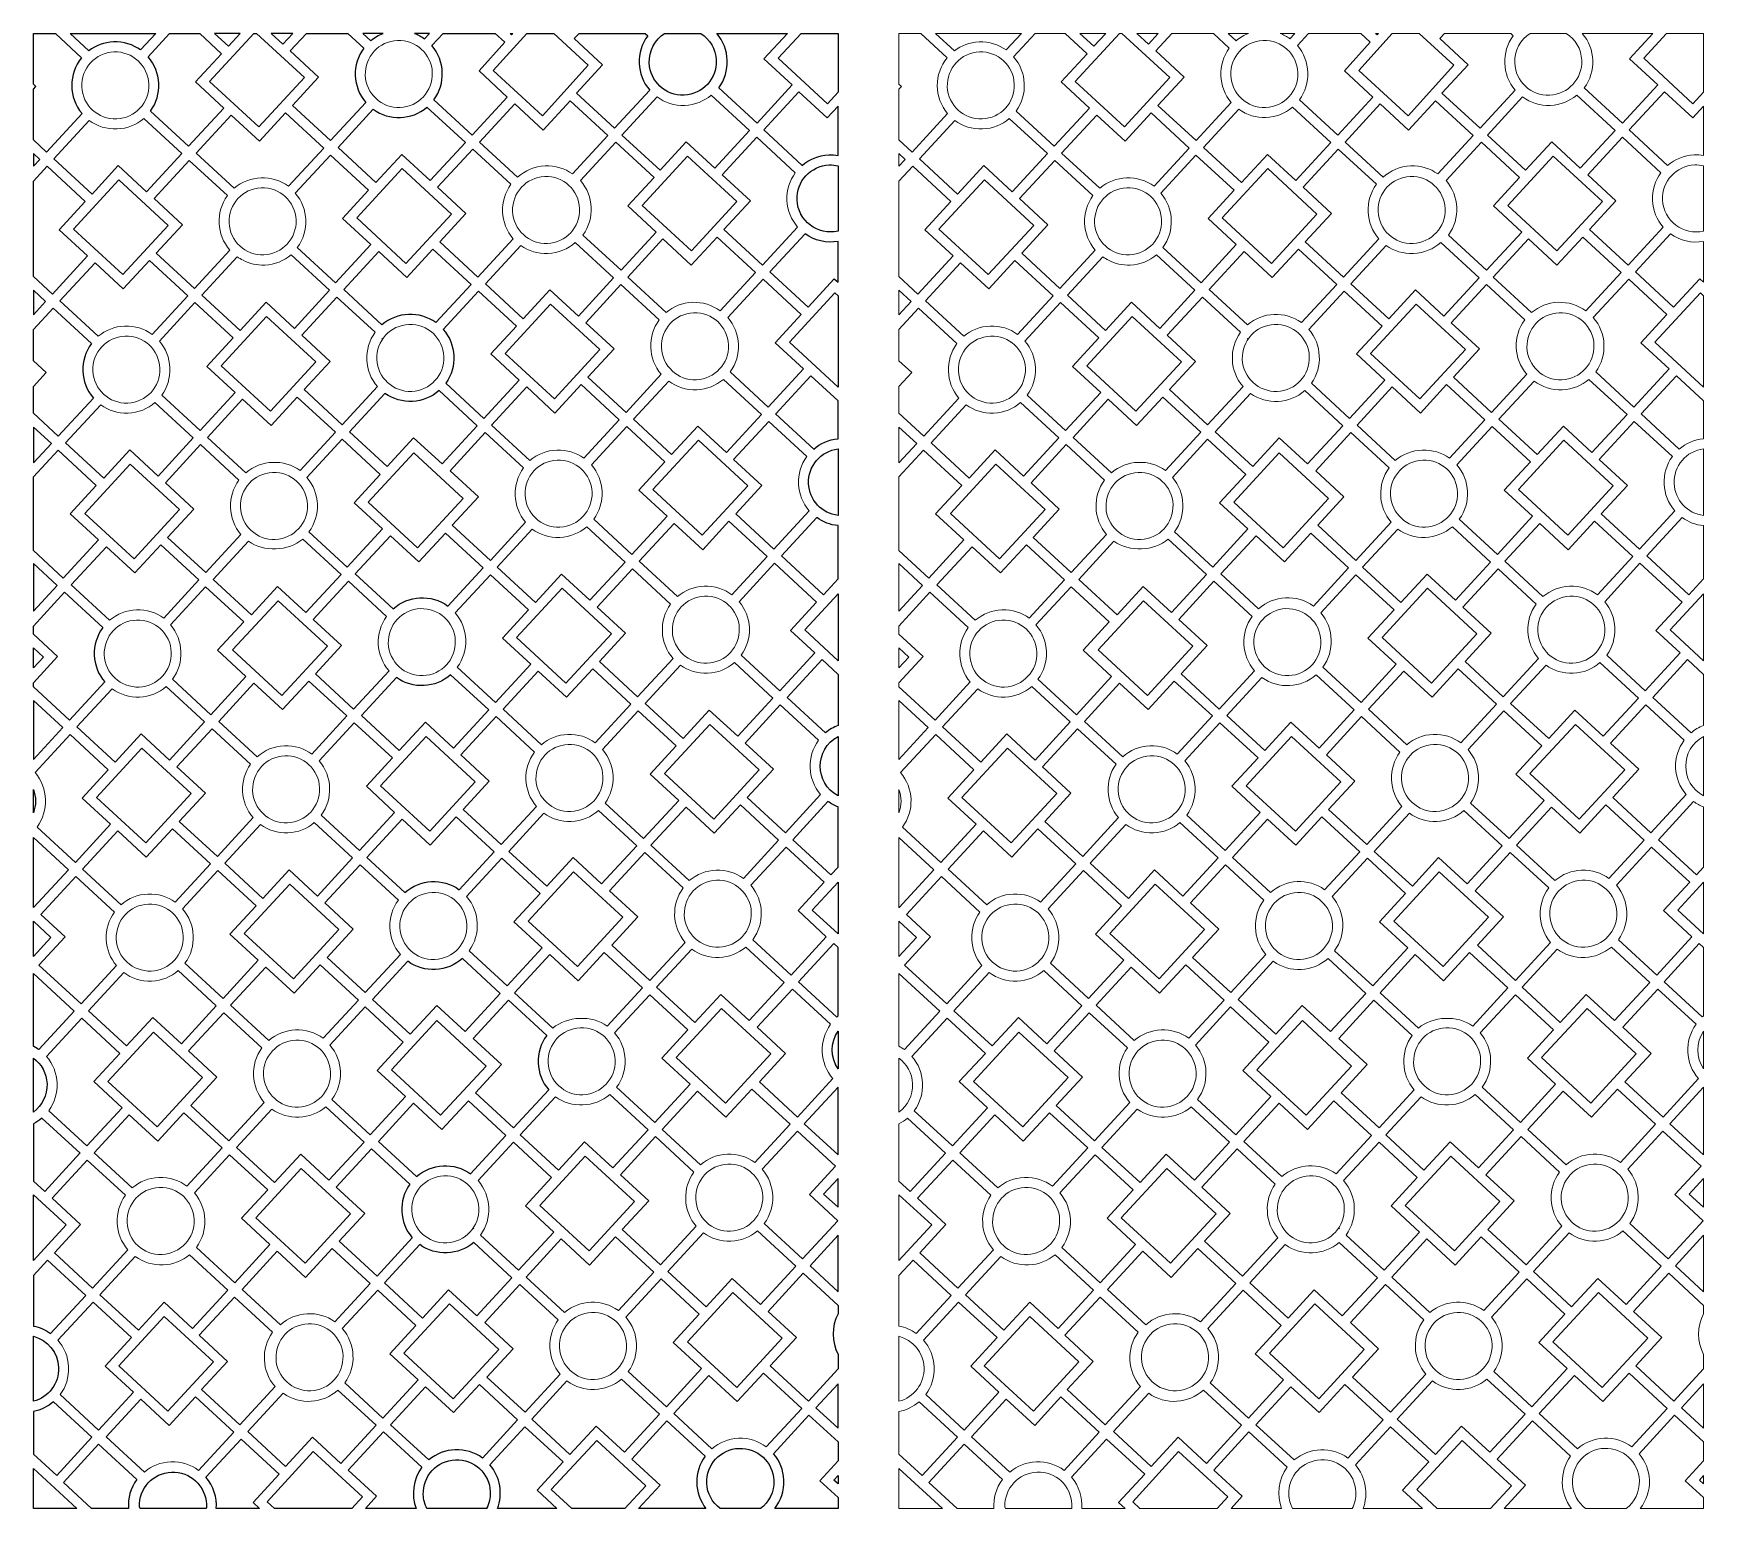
# Model space of a CAD drawing. Header units: centimetres. Extents: x -125 to 125, y -110 to 110.
import ezdxf

# ---------------------------------------------------------------- set-up
doc = ezdxf.new("R2010")
doc.units = ezdxf.units.CM
doc.header["$MEASUREMENT"] = 0
doc.layers.add('layer 1', color=7, linetype='Continuous')

msp = doc.modelspace()

# ---------------------------------------------------------------- linework, layer by layer
at = {"layer": 'layer 1', "color": 114}
for points, knots in [([(-124.53775, 94.11505), (-124.53775, 94.11505), (-122.56795, 92.29854), (-122.56795, 92.29854), (-122.56795, 92.29854), (-122.56795, 92.29854), (-117.29054, 98.04584), (-117.29054, 98.04584), (-117.29054, 98.04584), (-119.30456, 100.42533), (-119.32847, 103.96739), (-117.34113, 106.37618), (-117.34113, 106.37618), (-117.34113, 106.37618), (-121.25391, 109.99984), (-121.25391, 109.99984), (-121.25391, 109.99984), (-121.25391, 109.99984), (-124.53775, 109.99984), (-124.53775, 109.99984), (-124.53775, 109.99984), (-124.53775, 109.99984), (-124.53774, 102.41656), (-124.53774, 102.41656), (-124.53774, 102.41656), (-124.53774, 102.41656), (-124.16332, 102.07127), (-124.16332, 102.07127), (-124.16332, 102.07127), (-124.16332, 102.07127), (-124.53775, 101.66525), (-124.53775, 101.66525), (-124.53775, 101.66525), (-124.53775, 101.66525), (-124.53775, 94.11505), (-124.53775, 94.11505)], [0, 0, 0, 0, 0.1, 0.1, 0.1, 0.1, 0.2, 0.2, 0.2, 0.2, 0.3, 0.3, 0.3, 0.3, 0.4, 0.4, 0.4, 0.4, 0.5, 0.5, 0.5, 0.5, 0.6, 0.6, 0.6, 0.6, 0.7, 0.7, 0.7, 0.7, 0.8, 0.8, 0.8, 0.8, 1, 1, 1, 1]), ([(-119.06285, 109.99984), (-119.06285, 109.99984), (-116.26066, 107.41573), (-116.26066, 107.41573), (-116.26066, 107.41573), (-115.2382, 108.19476), (-113.97512, 108.6791), (-112.59368, 108.73601), (-112.59368, 108.73601), (-111.08875, 108.79802), (-109.68207, 108.34297), (-108.54529, 107.52885), (-108.54529, 107.52885), (-108.54529, 107.52885), (-106.26665, 109.99984), (-106.26665, 109.99984), (-106.26665, 109.99984), (-106.26665, 109.99984), (-119.06285, 109.99984), (-119.06285, 109.99984)], [0, 0, 0, 0, 0.166666667, 0.166666667, 0.166666667, 0.166666667, 0.333333333, 0.333333333, 0.333333333, 0.333333333, 0.5, 0.5, 0.5, 0.5, 0.666666667, 0.666666667, 0.666666667, 0.666666667, 1, 1, 1, 1]), ([(-104.22629, 109.99984), (-104.22629, 109.99984), (-107.43392, 106.52148), (-107.43392, 106.52148), (-107.43392, 106.52148), (-105.44568, 104.25189), (-105.29474, 100.84929), (-107.07348, 98.41268), (-107.07348, 98.41268), (-107.07348, 98.41268), (-101.38647, 93.16834), (-101.38647, 93.16834), (-101.38647, 93.16834), (-101.38647, 93.16834), (-96.14048, 98.85704), (-96.14048, 98.85704), (-96.14048, 98.85704), (-96.14048, 98.85704), (-100.3661, 102.7538), (-100.3661, 102.7538), (-100.3661, 102.7538), (-100.3661, 102.7538), (-96.47473, 106.97358), (-96.47473, 106.97358), (-96.47473, 106.97358), (-96.47473, 106.97358), (-99.73968, 109.99984), (-99.73968, 109.99984), (-99.73968, 109.99984), (-99.73968, 109.99984), (-104.22629, 109.99984), (-104.22629, 109.99984)], [0, 0, 0, 0, 0.111111111, 0.111111111, 0.111111111, 0.111111111, 0.222222222, 0.222222222, 0.222222222, 0.222222222, 0.333333333, 0.333333333, 0.333333333, 0.333333333, 0.444444444, 0.444444444, 0.444444444, 0.444444444, 0.555555556, 0.555555556, 0.555555556, 0.555555556, 0.666666667, 0.666666667, 0.666666667, 0.666666667, 0.777777778, 0.777777778, 0.777777778, 0.777777778, 1, 1, 1, 1]), ([(-91.64737, 109.99985), (-91.64737, 109.99985), (-98.25736, 102.83203), (-98.25736, 102.83203), (-98.25736, 102.83203), (-98.25736, 102.83203), (-90.90602, 96.05282), (-90.90602, 96.05282), (-90.90602, 96.05282), (-90.90602, 96.05282), (-84.1268, 103.40415), (-84.1268, 103.40415), (-84.1268, 103.40415), (-84.1268, 103.40415), (-91.2791, 109.99984), (-91.2791, 109.99984), (-91.2791, 109.99984), (-91.2791, 109.99984), (-91.64737, 109.99985), (-91.64737, 109.99985)], [0, 0, 0, 0, 0.166666667, 0.166666667, 0.166666667, 0.166666667, 0.333333333, 0.333333333, 0.333333333, 0.333333333, 0.5, 0.5, 0.5, 0.5, 0.666666667, 0.666666667, 0.666666667, 0.666666667, 1, 1, 1, 1]), ([(-97.54373, 109.99984), (-97.54373, 109.99984), (-93.68572, 109.99984), (-93.68572, 109.99984), (-93.68572, 109.99984), (-93.68572, 109.99984), (-95.45785, 108.07627), (-95.45785, 108.07627), (-95.45785, 108.07627), (-95.45785, 108.07627), (-97.54373, 109.99984), (-97.54373, 109.99984)], [0, 0, 0, 0, 0.25, 0.25, 0.25, 0.25, 0.5, 0.5, 0.5, 0.5, 1, 1, 1, 1]), ([(-89.06646, 109.99984), (-89.06646, 109.99984), (-85.85272, 109.99984), (-85.85272, 109.99984), (-85.85272, 109.99984), (-85.85272, 109.99984), (-87.3297, 108.39821), (-87.3297, 108.39821), (-87.3297, 108.39821), (-87.3297, 108.39821), (-89.06646, 109.99984), (-89.06646, 109.99984)], [0, 0, 0, 0, 0.25, 0.25, 0.25, 0.25, 0.5, 0.5, 0.5, 0.5, 1, 1, 1, 1]), ([(-83.82457, 109.99984), (-83.82457, 109.99984), (-86.227, 107.38134), (-86.227, 107.38134), (-86.227, 107.38134), (-86.227, 107.38134), (-82.00722, 103.48997), (-82.00722, 103.48997), (-82.00722, 103.48997), (-82.00722, 103.48997), (-85.90398, 99.26434), (-85.90398, 99.26434), (-85.90398, 99.26434), (-85.90398, 99.26434), (-80.21526, 94.01837), (-80.21526, 94.01837), (-80.21526, 94.01837), (-80.21526, 94.01837), (-74.97084, 99.70531), (-74.97084, 99.70531), (-74.97084, 99.70531), (-76.94074, 101.99014), (-77.06538, 105.39381), (-75.26713, 107.8167), (-75.26713, 107.8167), (-75.26713, 107.8167), (-77.6345, 109.99984), (-77.6345, 109.99984), (-77.6345, 109.99984), (-77.6345, 109.99984), (-83.82457, 109.99984), (-83.82457, 109.99984)], [0, 0, 0, 0, 0.111111111, 0.111111111, 0.111111111, 0.111111111, 0.222222222, 0.222222222, 0.222222222, 0.222222222, 0.333333333, 0.333333333, 0.333333333, 0.333333333, 0.444444444, 0.444444444, 0.444444444, 0.444444444, 0.555555556, 0.555555556, 0.555555556, 0.555555556, 0.666666667, 0.666666667, 0.666666667, 0.666666667, 0.777777778, 0.777777778, 0.777777778, 0.777777778, 1, 1, 1, 1]), ([(-75.42195, 109.99984), (-75.42195, 109.99984), (-72.4024, 109.99984), (-72.4024, 109.99984), (-72.4024, 109.99984), (-73.06027, 109.74617), (-73.68308, 109.38273), (-74.24083, 108.91062), (-74.24083, 108.91062), (-74.24083, 108.91062), (-75.42195, 109.99984), (-75.42195, 109.99984)], [0, 0, 0, 0, 0.25, 0.25, 0.25, 0.25, 0.5, 0.5, 0.5, 0.5, 1, 1, 1, 1]), ([(-67.68468, 109.99984), (-67.68468, 109.99984), (-65.48808, 109.99984), (-65.48808, 109.99984), (-65.48808, 109.99984), (-65.48808, 109.99984), (-66.22284, 109.20306), (-66.22284, 109.20306), (-66.22284, 109.20306), (-66.6806, 109.53639), (-67.17253, 109.80181), (-67.68468, 109.99984)], [0, 0, 0, 0, 0.25, 0.25, 0.25, 0.25, 0.5, 0.5, 0.5, 0.5, 1, 1, 1, 1]), ([(-63.44768, 109.99984), (-63.44768, 109.99984), (-65.11958, 108.18687), (-65.11958, 108.18687), (-65.11958, 108.18687), (-63.14967, 105.90203), (-63.02503, 102.49837), (-64.82329, 100.07548), (-64.82329, 100.07548), (-64.82329, 100.07548), (-59.10281, 94.80021), (-59.10281, 94.80021), (-59.10281, 94.80021), (-59.10281, 94.80021), (-53.86342, 100.51084), (-53.86342, 100.51084), (-53.86342, 100.51084), (-53.86342, 100.51084), (-58.0832, 104.40221), (-58.0832, 104.40221), (-58.0832, 104.40221), (-58.0832, 104.40221), (-54.25286, 108.68909), (-54.25286, 108.68909), (-54.25286, 108.68909), (-54.25286, 108.68909), (-55.67422, 109.99984), (-55.67422, 109.99984), (-55.67422, 109.99984), (-55.67422, 109.99984), (-63.44768, 109.99984), (-63.44768, 109.99984)], [0, 0, 0, 0, 0.111111111, 0.111111111, 0.111111111, 0.111111111, 0.222222222, 0.222222222, 0.222222222, 0.222222222, 0.333333333, 0.333333333, 0.333333333, 0.333333333, 0.444444444, 0.444444444, 0.444444444, 0.444444444, 0.555555556, 0.555555556, 0.555555556, 0.555555556, 0.666666667, 0.666666667, 0.666666667, 0.666666667, 0.777777778, 0.777777778, 0.777777778, 0.777777778, 1, 1, 1, 1]), ([(-50.97066, 109.99984), (-50.97066, 109.99984), (-55.96361, 104.48803), (-55.96361, 104.48803), (-55.96361, 104.48803), (-55.96361, 104.48803), (-48.61227, 97.70881), (-48.61227, 97.70881), (-48.61227, 97.70881), (-48.61227, 97.70881), (-41.78491, 105.24565), (-41.78491, 105.24565), (-41.78491, 105.24565), (-41.78491, 105.24565), (-46.94031, 109.99984), (-46.94031, 109.99984), (-46.94031, 109.99984), (-46.94031, 109.99984), (-50.97066, 109.99984), (-50.97066, 109.99984)], [0, 0, 0, 0, 0.166666667, 0.166666667, 0.166666667, 0.166666667, 0.333333333, 0.333333333, 0.333333333, 0.333333333, 0.5, 0.5, 0.5, 0.5, 0.666666667, 0.666666667, 0.666666667, 0.666666667, 1, 1, 1, 1]), ([(-53.46156, 109.99984), (-53.46156, 109.99984), (-53.23597, 109.79178), (-53.23597, 109.79178), (-53.23597, 109.79178), (-53.23597, 109.79178), (-53.0441, 109.99984), (-53.0441, 109.99984), (-53.0441, 109.99984), (-53.0441, 109.99984), (-53.46156, 109.99984), (-53.46156, 109.99984)], [0, 0, 0, 0, 0.25, 0.25, 0.25, 0.25, 0.5, 0.5, 0.5, 0.5, 1, 1, 1, 1]), ([(-43.17221, 109.99984), (-43.17221, 109.99984), (-43.8851, 109.22284), (-43.8851, 109.22284), (-43.8851, 109.22284), (-43.8851, 109.22284), (-39.66532, 105.33147), (-39.66532, 105.33147), (-39.66532, 105.33147), (-39.66532, 105.33147), (-43.56208, 101.10584), (-43.56208, 101.10584), (-43.56208, 101.10584), (-43.56208, 101.10584), (-37.87337, 95.85987), (-37.87337, 95.85987), (-37.87337, 95.85987), (-37.87337, 95.85987), (-32.62894, 101.54681), (-32.62894, 101.54681), (-32.62894, 101.54681), (-34.59885, 103.83165), (-34.72349, 107.23531), (-32.92523, 109.6582), (-32.92523, 109.6582), (-32.92523, 109.6582), (-33.2957, 109.99984), (-33.2957, 109.99984), (-33.2957, 109.99984), (-33.2957, 109.99984), (-43.17221, 109.99984), (-43.17221, 109.99984)], [0, 0, 0, 0, 0.111111111, 0.111111111, 0.111111111, 0.111111111, 0.222222222, 0.222222222, 0.222222222, 0.222222222, 0.333333333, 0.333333333, 0.333333333, 0.333333333, 0.444444444, 0.444444444, 0.444444444, 0.444444444, 0.555555556, 0.555555556, 0.555555556, 0.555555556, 0.666666667, 0.666666667, 0.666666667, 0.666666667, 0.777777778, 0.777777778, 0.777777778, 0.777777778, 1, 1, 1, 1]), ([(-30.39793, 110.00015), (-31.8427, 109.07381), (-32.77227, 107.42748), (-32.69918, 105.58909), (-32.69918, 105.58909), (-32.58948, 102.83032), (-30.26324, 100.68199), (-27.50446, 100.7917), (-27.50446, 100.7917), (-24.74568, 100.90141), (-22.59738, 103.22765), (-22.70708, 105.98641), (-22.70708, 105.98641), (-22.77452, 107.68264), (-23.67992, 109.14813), (-25.00858, 109.99985), (-25.00858, 109.99985), (-25.00858, 109.99985), (-30.39793, 110.00015), (-30.39793, 110.00015)], [0, 0, 0, 0, 0.166666667, 0.166666667, 0.166666667, 0.166666667, 0.333333333, 0.333333333, 0.333333333, 0.333333333, 0.5, 0.5, 0.5, 0.5, 0.666666667, 0.666666667, 0.666666667, 0.666666667, 1, 1, 1, 1]), ([(-22.62329, 109.99984), (-22.62329, 109.99984), (-22.62671, 109.99613), (-22.62671, 109.99613), (-22.62671, 109.99613), (-20.65681, 107.71129), (-20.53217, 104.30763), (-22.33042, 101.88473), (-22.33042, 101.88473), (-22.33042, 101.88473), (-16.60995, 96.60947), (-16.60995, 96.60947), (-16.60995, 96.60947), (-16.60995, 96.60947), (-11.37055, 102.32009), (-11.37055, 102.32009), (-11.37055, 102.32009), (-11.37055, 102.32009), (-15.59033, 106.21147), (-15.59033, 106.21147), (-15.59033, 106.21147), (-15.59033, 106.21147), (-12.09679, 109.99984), (-12.09679, 109.99984), (-12.09679, 109.99984), (-12.09679, 109.99984), (-22.62329, 109.99984), (-22.62329, 109.99984)], [0, 0, 0, 0, 0.125, 0.125, 0.125, 0.125, 0.25, 0.25, 0.25, 0.25, 0.375, 0.375, 0.375, 0.375, 0.5, 0.5, 0.5, 0.5, 0.625, 0.625, 0.625, 0.625, 0.75, 0.75, 0.75, 0.75, 1, 1, 1, 1]), ([(-10.05635, 109.99984), (-10.05635, 109.99984), (-13.47075, 106.29729), (-13.47075, 106.29729), (-13.47075, 106.29729), (-13.47075, 106.29729), (-6.11941, 99.51807), (-6.11941, 99.51807), (-6.11941, 99.51807), (-6.11941, 99.51807), (-4.53776, 101.2332), (-4.53776, 101.2332), (-4.53776, 101.2332), (-4.53776, 101.2332), (-4.53775, 109.99984), (-4.53775, 109.99984), (-4.53775, 109.99984), (-4.53775, 109.99984), (-10.05635, 109.99984), (-10.05635, 109.99984)], [0, 0, 0, 0, 0.166666667, 0.166666667, 0.166666667, 0.166666667, 0.333333333, 0.333333333, 0.333333333, 0.333333333, 0.5, 0.5, 0.5, 0.5, 0.666666667, 0.666666667, 0.666666667, 0.666666667, 1, 1, 1, 1]), ([(-9.89751, 90.31351), (-9.89751, 90.31351), (-15.63007, 95.59994), (-15.63007, 95.59994), (-15.63007, 95.59994), (-15.63007, 95.59994), (-10.3762, 101.29723), (-10.3762, 101.29723), (-10.3762, 101.29723), (-10.3762, 101.29723), (-6.14194, 97.39249), (-6.14194, 97.39249), (-6.14194, 97.39249), (-6.14194, 97.39249), (-4.53775, 99.1321), (-4.53775, 99.1321), (-4.53775, 99.1321), (-4.53775, 99.1321), (-4.53775, 91.78632), (-4.53775, 91.78632), (-4.53775, 91.78632), (-4.98829, 91.86501), (-5.45406, 91.89704), (-5.92964, 91.87745), (-5.92964, 91.87745), (-7.44993, 91.81481), (-8.82687, 91.23454), (-9.89751, 90.31351)], [0, 0, 0, 0, 0.125, 0.125, 0.125, 0.125, 0.25, 0.25, 0.25, 0.25, 0.375, 0.375, 0.375, 0.375, 0.5, 0.5, 0.5, 0.5, 0.625, 0.625, 0.625, 0.625, 0.75, 0.75, 0.75, 0.75, 1, 1, 1, 1]), ([(-60.12153, 93.75358), (-60.12153, 93.75358), (-65.84958, 98.98155), (-65.84958, 98.98155), (-65.84958, 98.98155), (-68.11895, 97.06067), (-71.46386, 96.93878), (-73.86757, 98.68912), (-73.86757, 98.68912), (-73.86757, 98.68912), (-79.11145, 92.97366), (-79.11145, 92.97366), (-79.11145, 92.97366), (-79.11145, 92.97366), (-73.46598, 87.76755), (-73.46598, 87.76755), (-73.46598, 87.76755), (-73.46598, 87.76755), (-69.59635, 91.96376), (-69.59635, 91.96376), (-69.59635, 91.96376), (-69.59635, 91.96376), (-65.36793, 88.06442), (-65.36793, 88.06442), (-65.36793, 88.06442), (-65.36793, 88.06442), (-60.12153, 93.75358), (-60.12153, 93.75358)], [0, 0, 0, 0, 0.125, 0.125, 0.125, 0.125, 0.25, 0.25, 0.25, 0.25, 0.375, 0.375, 0.375, 0.375, 0.5, 0.5, 0.5, 0.5, 0.625, 0.625, 0.625, 0.625, 0.75, 0.75, 0.75, 0.75, 1, 1, 1, 1]), ([(-124.53775, 90.1915), (-124.53775, 90.1915), (-124.53775, 92.0746), (-124.53775, 92.0746), (-124.53775, 92.0746), (-124.53775, 92.0746), (-123.5993, 91.20918), (-123.5993, 91.20918), (-123.5993, 91.20918), (-123.5993, 91.20918), (-124.53775, 90.1915), (-124.53775, 90.1915)], [0, 0, 0, 0, 0.25, 0.25, 0.25, 0.25, 0.5, 0.5, 0.5, 0.5, 1, 1, 1, 1]), ([(-124.53775, 73.73982), (-124.53775, 73.73982), (-121.71108, 71.13316), (-121.71108, 71.13316), (-121.71108, 71.13316), (-121.71108, 71.13316), (-116.46509, 76.82187), (-116.46509, 76.82187), (-116.46509, 76.82187), (-116.46509, 76.82187), (-120.69071, 80.71863), (-120.69071, 80.71863), (-120.69071, 80.71863), (-120.69071, 80.71863), (-116.79934, 84.93841), (-116.79934, 84.93841), (-116.79934, 84.93841), (-116.79934, 84.93841), (-122.48326, 90.20677), (-122.48326, 90.20677), (-122.48326, 90.20677), (-122.48326, 90.20677), (-124.53775, 87.9789), (-124.53775, 87.9789), (-124.53775, 87.9789), (-124.53775, 87.9789), (-124.53775, 73.73982), (-124.53775, 73.73982)], [0, 0, 0, 0, 0.125, 0.125, 0.125, 0.125, 0.25, 0.25, 0.25, 0.25, 0.375, 0.375, 0.375, 0.375, 0.5, 0.5, 0.5, 0.5, 0.625, 0.625, 0.625, 0.625, 0.75, 0.75, 0.75, 0.75, 1, 1, 1, 1]), ([(-4.53775, 90.2562), (-4.96385, 90.35428), (-5.40996, 90.39758), (-5.86787, 90.37872), (-5.86787, 90.37872), (-8.62649, 90.26505), (-10.77143, 87.93568), (-10.65775, 85.17707), (-10.65775, 85.17707), (-10.52867, 82.04528), (-7.53001, 79.82305), (-4.53773, 80.51011), (-4.53773, 80.51011), (-4.53773, 80.51011), (-4.53775, 90.2562), (-4.53775, 90.2562)], [0, 0, 0, 0, 0.2, 0.2, 0.2, 0.2, 0.4, 0.4, 0.4, 0.4, 0.6, 0.6, 0.6, 0.6, 1, 1, 1, 1]), ([(-4.53775, 78.98021), (-4.53775, 78.98021), (-4.53775, 72.88503), (-4.53775, 72.88503), (-4.53775, 72.88503), (-4.53775, 72.88503), (-5.10538, 73.40849), (-5.10538, 73.40849), (-5.10538, 73.40849), (-5.10538, 73.40849), (-9.01011, 69.17422), (-9.01011, 69.17422), (-9.01011, 69.17422), (-9.01011, 69.17422), (-14.70737, 74.42812), (-14.70737, 74.42812), (-14.70737, 74.42812), (-14.70737, 74.42812), (-9.46574, 80.11211), (-9.46574, 80.11211), (-9.46574, 80.11211), (-8.04851, 79.08782), (-6.25417, 78.68098), (-4.53775, 78.98021)], [0, 0, 0, 0, 0.142857143, 0.142857143, 0.142857143, 0.142857143, 0.285714286, 0.285714286, 0.285714286, 0.285714286, 0.428571429, 0.428571429, 0.428571429, 0.428571429, 0.571428571, 0.571428571, 0.571428571, 0.571428571, 0.714285714, 0.714285714, 0.714285714, 0.714285714, 1, 1, 1, 1]), ([(-64.51445, 66.86629), (-64.51445, 66.86629), (-59.2506, 72.57441), (-59.2506, 72.57441), (-59.2506, 72.57441), (-59.2506, 72.57441), (-64.94786, 77.8283), (-64.94786, 77.8283), (-64.94786, 77.8283), (-64.94786, 77.8283), (-68.85259, 73.59403), (-68.85259, 73.59403), (-68.85259, 73.59403), (-68.85259, 73.59403), (-73.04316, 77.45847), (-73.04316, 77.45847), (-73.04316, 77.45847), (-73.04316, 77.45847), (-78.26731, 71.7934), (-78.26731, 71.7934), (-78.26731, 71.7934), (-78.26731, 71.7934), (-72.56521, 66.53505), (-72.56521, 66.53505), (-72.56521, 66.53505), (-70.29907, 68.48414), (-66.93306, 68.62265), (-64.51445, 66.86629)], [0, 0, 0, 0, 0.125, 0.125, 0.125, 0.125, 0.25, 0.25, 0.25, 0.25, 0.375, 0.375, 0.375, 0.375, 0.5, 0.5, 0.5, 0.5, 0.625, 0.625, 0.625, 0.625, 0.75, 0.75, 0.75, 0.75, 1, 1, 1, 1]), ([(-124.53775, 68.05076), (-124.53775, 68.05076), (-124.53775, 71.70226), (-124.53775, 71.70226), (-124.53775, 71.70226), (-124.53775, 71.70226), (-122.72543, 70.03229), (-122.72543, 70.03229), (-122.72543, 70.03229), (-122.72543, 70.03229), (-124.53775, 68.05076), (-124.53775, 68.05076)], [0, 0, 0, 0, 0.25, 0.25, 0.25, 0.25, 0.5, 0.5, 0.5, 0.5, 1, 1, 1, 1]), ([(-52.49577, 66.34527), (-52.49577, 66.34527), (-56.31801, 62.20048), (-56.31801, 62.20048), (-56.31801, 62.20048), (-56.31801, 62.20048), (-52.0744, 58.28713), (-52.0744, 58.28713), (-52.0744, 58.28713), (-52.0744, 58.28713), (-57.34138, 52.57568), (-57.34138, 52.57568), (-57.34138, 52.57568), (-57.34138, 52.57568), (-63.02875, 57.8429), (-63.02875, 57.8429), (-63.02875, 57.8429), (-61.30783, 60.26461), (-61.4674, 63.60668), (-63.41197, 65.85395), (-63.41197, 65.85395), (-63.41197, 65.85395), (-58.16237, 71.57086), (-58.16237, 71.57086), (-58.16237, 71.57086), (-58.16237, 71.57086), (-52.49577, 66.34527), (-52.49577, 66.34527)], [0, 0, 0, 0, 0.125, 0.125, 0.125, 0.125, 0.25, 0.25, 0.25, 0.25, 0.375, 0.375, 0.375, 0.375, 0.5, 0.5, 0.5, 0.5, 0.625, 0.625, 0.625, 0.625, 0.75, 0.75, 0.75, 0.75, 1, 1, 1, 1]), ([(-4.53775, 70.84457), (-4.53775, 70.84457), (-5.01956, 71.28891), (-5.01956, 71.28891), (-5.01956, 71.28891), (-5.01956, 71.28891), (-11.79878, 63.93757), (-11.79878, 63.93757), (-11.79878, 63.93757), (-11.79878, 63.93757), (-4.53775, 57.24165), (-4.53775, 57.24165), (-4.53775, 57.24165), (-4.53775, 57.24165), (-4.53775, 70.84457), (-4.53775, 70.84457)], [0, 0, 0, 0, 0.2, 0.2, 0.2, 0.2, 0.4, 0.4, 0.4, 0.4, 0.6, 0.6, 0.6, 0.6, 1, 1, 1, 1]), ([(-124.53774, 53.3422), (-124.53774, 53.3422), (-120.84152, 49.93362), (-120.84152, 49.93362), (-120.84152, 49.93362), (-120.84152, 49.93362), (-115.59709, 55.62056), (-115.59709, 55.62056), (-115.59709, 55.62056), (-117.56699, 57.9054), (-117.69163, 61.30907), (-115.89338, 63.73196), (-115.89338, 63.73196), (-115.89338, 63.73196), (-121.61385, 69.00722), (-121.61385, 69.00722), (-121.61385, 69.00722), (-121.61385, 69.00722), (-124.53775, 65.82034), (-124.53775, 65.82034), (-124.53775, 65.82034), (-124.53775, 65.82034), (-124.53775, 61.16129), (-124.53775, 61.16129), (-124.53775, 61.16129), (-124.53775, 61.16129), (-122.63347, 59.40522), (-122.63347, 59.40522), (-122.63347, 59.40522), (-122.63347, 59.40522), (-124.53775, 57.34024), (-124.53775, 57.34024), (-124.53775, 57.34024), (-124.53775, 57.34024), (-124.53774, 53.3422), (-124.53774, 53.3422)], [0, 0, 0, 0, 0.1, 0.1, 0.1, 0.1, 0.2, 0.2, 0.2, 0.2, 0.3, 0.3, 0.3, 0.3, 0.4, 0.4, 0.4, 0.4, 0.5, 0.5, 0.5, 0.5, 0.6, 0.6, 0.6, 0.6, 0.7, 0.7, 0.7, 0.7, 0.8, 0.8, 0.8, 0.8, 1, 1, 1, 1]), ([(-13.83644, 53.24894), (-13.83644, 53.24894), (-8.59004, 58.9381), (-8.59004, 58.9381), (-8.59004, 58.9381), (-8.59004, 58.9381), (-4.53775, 55.20126), (-4.53775, 55.20126), (-4.53775, 55.20126), (-4.53775, 55.20126), (-4.53775, 49.5438), (-4.53775, 49.5438), (-4.53775, 49.5438), (-5.92711, 49.41677), (-7.18309, 48.85583), (-8.17578, 48.00202), (-8.17578, 48.00202), (-8.17578, 48.00202), (-13.86385, 53.24745), (-13.86385, 53.24745), (-13.86385, 53.24745), (-13.86385, 53.24745), (-13.83644, 53.24894), (-13.83644, 53.24894)], [0, 0, 0, 0, 0.142857143, 0.142857143, 0.142857143, 0.142857143, 0.285714286, 0.285714286, 0.285714286, 0.285714286, 0.428571429, 0.428571429, 0.428571429, 0.428571429, 0.571428571, 0.571428571, 0.571428571, 0.571428571, 0.714285714, 0.714285714, 0.714285714, 0.714285714, 1, 1, 1, 1]), ([(-71.76957, 45.42614), (-71.76957, 45.42614), (-77.3815, 50.60132), (-77.3815, 50.60132), (-77.3815, 50.60132), (-77.3815, 50.60132), (-72.1109, 56.31683), (-72.1109, 56.31683), (-72.1109, 56.31683), (-69.66823, 54.56748), (-66.28262, 54.74002), (-64.02989, 56.73011), (-64.02989, 56.73011), (-64.02989, 56.73011), (-58.34491, 51.48744), (-58.34491, 51.48744), (-58.34491, 51.48744), (-58.34491, 51.48744), (-63.59878, 45.79015), (-63.59878, 45.79015), (-63.59878, 45.79015), (-63.59878, 45.79015), (-67.83304, 49.69489), (-67.83304, 49.69489), (-67.83304, 49.69489), (-67.83304, 49.69489), (-71.76957, 45.42614), (-71.76957, 45.42614)], [0, 0, 0, 0, 0.125, 0.125, 0.125, 0.125, 0.25, 0.25, 0.25, 0.25, 0.375, 0.375, 0.375, 0.375, 0.5, 0.5, 0.5, 0.5, 0.625, 0.625, 0.625, 0.625, 0.75, 0.75, 0.75, 0.75, 1, 1, 1, 1]), ([(-124.53775, 45.93965), (-124.53775, 45.93965), (-124.53775, 51.30176), (-124.53775, 51.30176), (-124.53775, 51.30176), (-124.53775, 51.30176), (-121.85795, 48.8305), (-121.85795, 48.8305), (-121.85795, 48.8305), (-121.85795, 48.8305), (-124.53775, 45.93965), (-124.53775, 45.93965)], [0, 0, 0, 0, 0.25, 0.25, 0.25, 0.25, 0.5, 0.5, 0.5, 0.5, 1, 1, 1, 1]), ([(-124.53775, 32.86106), (-124.53775, 32.86106), (-120.09299, 28.76225), (-120.09299, 28.76225), (-120.09299, 28.76225), (-120.09299, 28.76225), (-114.847, 34.45096), (-114.847, 34.45096), (-114.847, 34.45096), (-114.847, 34.45096), (-119.07263, 38.34772), (-119.07263, 38.34772), (-119.07263, 38.34772), (-119.07263, 38.34772), (-115.18125, 42.5675), (-115.18125, 42.5675), (-115.18125, 42.5675), (-115.18125, 42.5675), (-120.86516, 47.83586), (-120.86516, 47.83586), (-120.86516, 47.83586), (-120.86516, 47.83586), (-124.53775, 43.85334), (-124.53775, 43.85334), (-124.53775, 43.85334), (-124.53775, 43.85334), (-124.53775, 32.86106), (-124.53775, 32.86106)], [0, 0, 0, 0, 0.125, 0.125, 0.125, 0.125, 0.25, 0.25, 0.25, 0.25, 0.375, 0.375, 0.375, 0.375, 0.5, 0.5, 0.5, 0.5, 0.625, 0.625, 0.625, 0.625, 0.75, 0.75, 0.75, 0.75, 1, 1, 1, 1]), ([(-4.53775, 48.03563), (-7.10511, 47.7296), (-9.04473, 45.492), (-8.93649, 42.86524), (-8.93649, 42.86524), (-8.83404, 40.37903), (-6.93188, 38.39126), (-4.53775, 38.10617), (-4.53775, 38.10617), (-4.53775, 38.10617), (-4.53775, 48.03563), (-4.53775, 48.03563)], [0, 0, 0, 0, 0.25, 0.25, 0.25, 0.25, 0.5, 0.5, 0.5, 0.5, 1, 1, 1, 1]), ([(-6.72024, 26.28456), (-6.72024, 26.28456), (-12.99207, 32.06829), (-12.99207, 32.06829), (-12.99207, 32.06829), (-12.99207, 32.06829), (-7.72147, 37.7838), (-7.72147, 37.7838), (-7.72147, 37.7838), (-6.80553, 37.12784), (-5.71436, 36.70497), (-4.53775, 36.59788), (-4.53775, 36.59788), (-4.53775, 36.59788), (-4.53775, 28.6512), (-4.53775, 28.6512), (-4.53775, 28.6512), (-4.53775, 28.6512), (-6.72024, 26.28456), (-6.72024, 26.28456)], [0, 0, 0, 0, 0.166666667, 0.166666667, 0.166666667, 0.166666667, 0.333333333, 0.333333333, 0.333333333, 0.333333333, 0.5, 0.5, 0.5, 0.5, 0.666666667, 0.666666667, 0.666666667, 0.666666667, 1, 1, 1, 1]), ([(-70.89255, 24.18876), (-70.89255, 24.18876), (-76.53624, 29.39326), (-76.53624, 29.39326), (-76.53624, 29.39326), (-76.53624, 29.39326), (-71.28237, 35.09055), (-71.28237, 35.09055), (-71.28237, 35.09055), (-71.28237, 35.09055), (-67.04811, 31.18581), (-67.04811, 31.18581), (-67.04811, 31.18581), (-67.04811, 31.18581), (-63.09825, 35.46902), (-63.09825, 35.46902), (-63.09825, 35.46902), (-63.09825, 35.46902), (-57.48631, 30.29384), (-57.48631, 30.29384), (-57.48631, 30.29384), (-57.48631, 30.29384), (-62.7317, 24.60573), (-62.7317, 24.60573), (-62.7317, 24.60573), (-65.19124, 26.39673), (-68.62688, 26.22191), (-70.89255, 24.18876)], [0, 0, 0, 0, 0.125, 0.125, 0.125, 0.125, 0.25, 0.25, 0.25, 0.25, 0.375, 0.375, 0.375, 0.375, 0.5, 0.5, 0.5, 0.5, 0.625, 0.625, 0.625, 0.625, 0.75, 0.75, 0.75, 0.75, 1, 1, 1, 1]), ([(-124.53775, 23.82996), (-124.53775, 23.82996), (-124.53775, 30.92654), (-124.53775, 30.92654), (-124.53775, 30.92654), (-124.53775, 30.92654), (-121.00109, 27.6651), (-121.00109, 27.6651), (-121.00109, 27.6651), (-121.00109, 27.6651), (-124.53775, 23.82996), (-124.53775, 23.82996)], [0, 0, 0, 0, 0.25, 0.25, 0.25, 0.25, 0.5, 0.5, 0.5, 0.5, 1, 1, 1, 1]), ([(-124.53774, 12.56516), (-124.53774, 12.56516), (-119.14052, 7.58796), (-119.14052, 7.58796), (-119.14052, 7.58796), (-119.14052, 7.58796), (-113.89609, 13.2749), (-113.89609, 13.2749), (-113.89609, 13.2749), (-115.866, 15.55974), (-115.99064, 18.9634), (-114.19238, 21.3863), (-114.19238, 21.3863), (-114.19238, 21.3863), (-119.91286, 26.66156), (-119.91286, 26.66156), (-119.91286, 26.66156), (-119.91286, 26.66156), (-124.53775, 21.62071), (-124.53775, 21.62071), (-124.53775, 21.62071), (-124.53775, 21.62071), (-124.53775, 20.38428), (-124.53775, 20.38428), (-124.53775, 20.38428), (-124.53775, 20.38428), (-120.93247, 17.05956), (-120.93247, 17.05956), (-120.93247, 17.05956), (-120.93247, 17.05956), (-124.53775, 13.15002), (-124.53775, 13.15002), (-124.53775, 13.15002), (-124.53775, 13.15002), (-124.53774, 12.56516), (-124.53774, 12.56516)], [0, 0, 0, 0, 0.1, 0.1, 0.1, 0.1, 0.2, 0.2, 0.2, 0.2, 0.3, 0.3, 0.3, 0.3, 0.4, 0.4, 0.4, 0.4, 0.5, 0.5, 0.5, 0.5, 0.6, 0.6, 0.6, 0.6, 0.7, 0.7, 0.7, 0.7, 0.8, 0.8, 0.8, 0.8, 1, 1, 1, 1]), ([(-4.53775, 26.43854), (-4.53775, 26.43854), (-9.51686, 21.03926), (-9.51686, 21.03926), (-9.51686, 21.03926), (-9.51686, 21.03926), (-4.53774, 16.44767), (-4.53774, 16.44767), (-4.53774, 16.44767), (-4.53774, 16.44767), (-4.53775, 26.43854), (-4.53775, 26.43854)], [0, 0, 0, 0, 0.25, 0.25, 0.25, 0.25, 0.5, 0.5, 0.5, 0.5, 1, 1, 1, 1]), ([(-124.53775, 15.36266), (-124.53775, 15.36266), (-123.05206, 16.97374), (-123.05206, 16.97374), (-123.05206, 16.97374), (-123.05206, 16.97374), (-124.53774, 18.34381), (-124.53774, 18.34381), (-124.53774, 18.34381), (-124.53774, 18.34381), (-124.53775, 15.36266), (-124.53775, 15.36266)], [0, 0, 0, 0, 0.25, 0.25, 0.25, 0.25, 0.5, 0.5, 0.5, 0.5, 1, 1, 1, 1]), ([(-4.53775, 14.40724), (-4.53775, 14.40724), (-6.92017, 16.60422), (-6.92017, 16.60422), (-6.92017, 16.60422), (-6.92017, 16.60422), (-12.12972, 10.95504), (-12.12972, 10.95504), (-12.12972, 10.95504), (-12.12972, 10.95504), (-6.4143, 5.68434), (-6.4143, 5.68434), (-6.4143, 5.68434), (-5.86144, 6.1523), (-5.22858, 6.5301), (-4.53775, 6.79387), (-4.53775, 6.79387), (-4.53775, 6.79387), (-4.53775, 14.40724), (-4.53775, 14.40724)], [0, 0, 0, 0, 0.166666667, 0.166666667, 0.166666667, 0.166666667, 0.333333333, 0.333333333, 0.333333333, 0.333333333, 0.5, 0.5, 0.5, 0.5, 0.666666667, 0.666666667, 0.666666667, 0.666666667, 1, 1, 1, 1]), ([(-66.07305, 7.28259), (-66.07305, 7.28259), (-69.97222, 3.05435), (-69.97222, 3.05435), (-69.97222, 3.05435), (-69.97222, 3.05435), (-75.62031, 8.26288), (-75.62031, 8.26288), (-75.62031, 8.26288), (-75.62031, 8.26288), (-70.3943, 13.93001), (-70.3943, 13.93001), (-70.3943, 13.93001), (-67.95179, 12.18076), (-64.56641, 12.35318), (-62.31368, 14.34295), (-62.31368, 14.34295), (-62.31368, 14.34295), (-56.64303, 9.11352), (-56.64303, 9.11352), (-56.64303, 9.11352), (-56.64303, 9.11352), (-61.88914, 3.42465), (-61.88914, 3.42465), (-61.88914, 3.42465), (-61.88914, 3.42465), (-66.07305, 7.28259), (-66.07305, 7.28259)], [0, 0, 0, 0, 0.125, 0.125, 0.125, 0.125, 0.25, 0.25, 0.25, 0.25, 0.375, 0.375, 0.375, 0.375, 0.5, 0.5, 0.5, 0.5, 0.625, 0.625, 0.625, 0.625, 0.75, 0.75, 0.75, 0.75, 1, 1, 1, 1]), ([(-124.53775, 1.71001), (-124.53775, 1.71001), (-124.53775, 10.5247), (-124.53775, 10.5247), (-124.53775, 10.5247), (-124.53775, 10.5247), (-120.15696, 6.48484), (-120.15696, 6.48484), (-120.15696, 6.48484), (-120.15696, 6.48484), (-124.53775, 1.71001), (-124.53775, 1.71001)], [0, 0, 0, 0, 0.25, 0.25, 0.25, 0.25, 0.5, 0.5, 0.5, 0.5, 1, 1, 1, 1]), ([(-4.53775, 5.15072), (-8.08337, 3.29125), (-8.06602, -1.8587), (-4.53775, -3.71032), (-4.53775, -3.71032), (-4.53775, -3.71032), (-4.53775, 5.15072), (-4.53775, 5.15072)], [0, 0, 0, 0, 0.333333333, 0.333333333, 0.333333333, 0.333333333, 1, 1, 1, 1]), ([(-124.53774, -6.23606), (-124.11906, -5.11577), (-124.12003, -3.85878), (-124.53774, -2.73914), (-124.53774, -2.73914), (-124.53774, -2.73914), (-124.53774, -6.23606), (-124.53774, -6.23606)], [0, 0, 0, 0, 0.333333333, 0.333333333, 0.333333333, 0.333333333, 1, 1, 1, 1]), ([(-4.53775, -5.35377), (-4.53775, -5.35377), (-4.53775, -14.35176), (-4.53775, -14.35176), (-4.53775, -14.35176), (-4.53775, -14.35176), (-5.59573, -15.49902), (-5.59573, -15.49902), (-5.59573, -15.49902), (-5.59573, -15.49902), (-11.28489, -10.25262), (-11.28489, -10.25262), (-11.28489, -10.25262), (-11.28489, -10.25262), (-6.04104, -4.53717), (-6.04104, -4.53717), (-6.04104, -4.53717), (-5.58116, -4.87204), (-5.07621, -5.1478), (-4.53775, -5.35377)], [0, 0, 0, 0, 0.166666667, 0.166666667, 0.166666667, 0.166666667, 0.333333333, 0.333333333, 0.333333333, 0.333333333, 0.5, 0.5, 0.5, 0.5, 0.666666667, 0.666666667, 0.666666667, 0.666666667, 1, 1, 1, 1]), ([(-69.12827, -18.11062), (-69.12827, -18.11062), (-74.79882, -12.8813), (-74.79882, -12.8813), (-74.79882, -12.8813), (-74.79882, -12.8813), (-69.55253, -7.19224), (-69.55253, -7.19224), (-69.55253, -7.19224), (-69.55253, -7.19224), (-65.36897, -11.05055), (-65.36897, -11.05055), (-65.36897, -11.05055), (-65.36897, -11.05055), (-61.46963, -6.82213), (-61.46963, -6.82213), (-61.46963, -6.82213), (-61.46963, -6.82213), (-55.82154, -12.03066), (-55.82154, -12.03066), (-55.82154, -12.03066), (-55.82154, -12.03066), (-61.04755, -17.69779), (-61.04755, -17.69779), (-61.04755, -17.69779), (-63.48997, -15.9486), (-66.87558, -16.12087), (-69.12827, -18.11062)], [0, 0, 0, 0, 0.125, 0.125, 0.125, 0.125, 0.25, 0.25, 0.25, 0.25, 0.375, 0.375, 0.375, 0.375, 0.5, 0.5, 0.5, 0.5, 0.625, 0.625, 0.625, 0.625, 0.75, 0.75, 0.75, 0.75, 1, 1, 1, 1]), ([(-124.53774, -20.35718), (-124.53774, -20.35718), (-124.52168, -20.372), (-124.52168, -20.372), (-124.52168, -20.372), (-124.52168, -20.372), (-119.31213, -14.72282), (-119.31213, -14.72282), (-119.31213, -14.72282), (-119.31213, -14.72282), (-124.53775, -9.9038), (-124.53775, -9.9038), (-124.53775, -9.9038), (-124.53775, -9.9038), (-124.53774, -20.35718), (-124.53774, -20.35718)], [0, 0, 0, 0, 0.2, 0.2, 0.2, 0.2, 0.4, 0.4, 0.4, 0.4, 0.6, 0.6, 0.6, 0.6, 1, 1, 1, 1]), ([(-4.53775, -16.5644), (-4.53775, -16.5644), (-8.38979, -20.74152), (-8.38979, -20.74152), (-8.38979, -20.74152), (-8.38979, -20.74152), (-4.53775, -24.29377), (-4.53775, -24.29377), (-4.53775, -24.29377), (-4.53775, -24.29377), (-4.53775, -16.5644), (-4.53775, -16.5644)], [0, 0, 0, 0, 0.25, 0.25, 0.25, 0.25, 0.5, 0.5, 0.5, 0.5, 1, 1, 1, 1]), ([(-124.53775, -27.64031), (-124.53775, -27.64031), (-121.92499, -24.80704), (-121.92499, -24.80704), (-121.92499, -24.80704), (-121.92499, -24.80704), (-124.53775, -22.39763), (-124.53775, -22.39763), (-124.53775, -22.39763), (-124.53775, -22.39763), (-124.53775, -27.64031), (-124.53775, -27.64031)], [0, 0, 0, 0, 0.25, 0.25, 0.25, 0.25, 0.5, 0.5, 0.5, 0.5, 1, 1, 1, 1]), ([(-4.53775, -26.33424), (-4.53775, -26.33424), (-4.53775, -36.50116), (-4.53775, -36.50116), (-4.53775, -36.50116), (-4.61071, -36.55868), (-4.68239, -36.61773), (-4.75274, -36.67824), (-4.75274, -36.67824), (-4.75274, -36.67824), (-10.44076, -31.43288), (-10.44076, -31.43288), (-10.44076, -31.43288), (-10.44076, -31.43288), (-5.1869, -25.73559), (-5.1869, -25.73559), (-5.1869, -25.73559), (-5.1869, -25.73559), (-4.53775, -26.33424), (-4.53775, -26.33424)], [0, 0, 0, 0, 0.166666667, 0.166666667, 0.166666667, 0.166666667, 0.333333333, 0.333333333, 0.333333333, 0.333333333, 0.5, 0.5, 0.5, 0.5, 0.666666667, 0.666666667, 0.666666667, 0.666666667, 1, 1, 1, 1]), ([(-68.3436, -39.23679), (-68.3436, -39.23679), (-73.95554, -34.06162), (-73.95554, -34.06162), (-73.95554, -34.06162), (-73.95554, -34.06162), (-68.71015, -28.37351), (-68.71015, -28.37351), (-68.71015, -28.37351), (-66.25058, -30.16453), (-62.81491, -29.98965), (-60.54923, -27.95649), (-60.54923, -27.95649), (-60.54923, -27.95649), (-54.90561, -33.16104), (-54.90561, -33.16104), (-54.90561, -33.16104), (-54.90561, -33.16104), (-60.15948, -38.85833), (-60.15948, -38.85833), (-60.15948, -38.85833), (-60.15948, -38.85833), (-64.39374, -34.95359), (-64.39374, -34.95359), (-64.39374, -34.95359), (-64.39374, -34.95359), (-68.3436, -39.23679), (-68.3436, -39.23679)], [0, 0, 0, 0, 0.125, 0.125, 0.125, 0.125, 0.25, 0.25, 0.25, 0.25, 0.375, 0.375, 0.375, 0.375, 0.5, 0.5, 0.5, 0.5, 0.625, 0.625, 0.625, 0.625, 0.75, 0.75, 0.75, 0.75, 1, 1, 1, 1]), ([(-124.53775, -41.05273), (-124.25263, -41.19912), (-123.97949, -41.36602), (-123.72038, -41.55158), (-123.72038, -41.55158), (-123.72038, -41.55158), (-118.44978, -35.83607), (-118.44978, -35.83607), (-118.44978, -35.83607), (-118.44978, -35.83607), (-124.53775, -30.2219), (-124.53775, -30.2219), (-124.53775, -30.2219), (-124.53775, -30.2219), (-124.53775, -41.05273), (-124.53775, -41.05273)], [0, 0, 0, 0, 0.2, 0.2, 0.2, 0.2, 0.4, 0.4, 0.4, 0.4, 0.6, 0.6, 0.6, 0.6, 1, 1, 1, 1]), ([(-58.58928, -48.01952), (-58.58928, -48.01952), (-52.9367, -53.23219), (-52.9367, -53.23219), (-52.9367, -53.23219), (-52.9367, -53.23219), (-47.69227, -47.54525), (-47.69227, -47.54525), (-47.69227, -47.54525), (-49.66217, -45.26041), (-49.78681, -41.85674), (-47.98856, -39.43385), (-47.98856, -39.43385), (-47.98856, -39.43385), (-53.70903, -34.15859), (-53.70903, -34.15859), (-53.70903, -34.15859), (-53.70903, -34.15859), (-58.94843, -39.86921), (-58.94843, -39.86921), (-58.94843, -39.86921), (-58.94843, -39.86921), (-54.72865, -43.76059), (-54.72865, -43.76059), (-54.72865, -43.76059), (-54.72865, -43.76059), (-58.58928, -48.01952), (-58.58928, -48.01952)], [0, 0, 0, 0, 0.125, 0.125, 0.125, 0.125, 0.25, 0.25, 0.25, 0.25, 0.375, 0.375, 0.375, 0.375, 0.5, 0.5, 0.5, 0.5, 0.625, 0.625, 0.625, 0.625, 0.75, 0.75, 0.75, 0.75, 1, 1, 1, 1]), ([(-4.53775, -38.78249), (-5.69413, -40.47201), (-5.69276, -42.73823), (-4.53776, -44.42463), (-4.53776, -44.42463), (-4.53776, -44.42463), (-4.53775, -38.78249), (-4.53775, -38.78249)], [0, 0, 0, 0, 0.333333333, 0.333333333, 0.333333333, 0.333333333, 1, 1, 1, 1]), ([(-124.53774, -50.86646), (-123.24566, -49.91385), (-122.43432, -48.35729), (-122.50536, -46.63302), (-122.50536, -46.63302), (-122.57032, -45.05652), (-123.35894, -43.6804), (-124.53775, -42.81176), (-124.53775, -42.81176), (-124.53775, -42.81176), (-124.53774, -50.86646), (-124.53774, -50.86646)], [0, 0, 0, 0, 0.25, 0.25, 0.25, 0.25, 0.5, 0.5, 0.5, 0.5, 1, 1, 1, 1]), ([(-4.53774, -47.15475), (-4.53774, -47.15475), (-4.53775, -57.25171), (-4.53775, -57.25171), (-4.53775, -57.25171), (-4.53775, -57.25171), (-9.5839, -52.59828), (-9.5839, -52.59828), (-9.5839, -52.59828), (-9.5839, -52.59828), (-4.53774, -47.15475), (-4.53774, -47.15475)], [0, 0, 0, 0, 0.25, 0.25, 0.25, 0.25, 0.5, 0.5, 0.5, 0.5, 1, 1, 1, 1]), ([(-67.41188, -60.49783), (-67.41188, -60.49783), (-73.09694, -55.25522), (-73.09694, -55.25522), (-73.09694, -55.25522), (-73.09694, -55.25522), (-67.84307, -49.55793), (-67.84307, -49.55793), (-67.84307, -49.55793), (-67.84307, -49.55793), (-63.60881, -53.46267), (-63.60881, -53.46267), (-63.60881, -53.46267), (-63.60881, -53.46267), (-59.67227, -49.19391), (-59.67227, -49.19391), (-59.67227, -49.19391), (-59.67227, -49.19391), (-54.06035, -54.3691), (-54.06035, -54.3691), (-54.06035, -54.3691), (-54.06035, -54.3691), (-59.33095, -60.08461), (-59.33095, -60.08461), (-59.33095, -60.08461), (-61.7736, -58.33528), (-65.15915, -58.50777), (-67.41188, -60.49783)], [0, 0, 0, 0, 0.125, 0.125, 0.125, 0.125, 0.25, 0.25, 0.25, 0.25, 0.375, 0.375, 0.375, 0.375, 0.5, 0.5, 0.5, 0.5, 0.625, 0.625, 0.625, 0.625, 0.75, 0.75, 0.75, 0.75, 1, 1, 1, 1]), ([(-117.60541, -57.01672), (-117.60541, -57.01672), (-122.85181, -62.70588), (-122.85181, -62.70588), (-122.85181, -62.70588), (-122.85181, -62.70588), (-124.53774, -61.15114), (-124.53774, -61.15114), (-124.53774, -61.15114), (-124.53774, -61.15114), (-124.53775, -52.62562), (-124.53775, -52.62562), (-124.53775, -52.62562), (-124.07906, -52.39031), (-123.6526, -52.10225), (-123.26607, -51.7698), (-123.26607, -51.7698), (-123.26607, -51.7698), (-117.578, -57.01523), (-117.578, -57.01523), (-117.578, -57.01523), (-117.578, -57.01523), (-117.60541, -57.01672), (-117.60541, -57.01672)], [0, 0, 0, 0, 0.142857143, 0.142857143, 0.142857143, 0.142857143, 0.285714286, 0.285714286, 0.285714286, 0.285714286, 0.428571429, 0.428571429, 0.428571429, 0.428571429, 0.571428571, 0.571428571, 0.571428571, 0.571428571, 0.714285714, 0.714285714, 0.714285714, 0.714285714, 1, 1, 1, 1]), ([(-78.94607, -70.11305), (-78.94607, -70.11305), (-73.27948, -75.33864), (-73.27948, -75.33864), (-73.27948, -75.33864), (-73.27948, -75.33864), (-68.02987, -69.6217), (-68.02987, -69.6217), (-68.02987, -69.6217), (-69.97439, -67.37449), (-70.13395, -64.03236), (-68.41306, -61.61067), (-68.41306, -61.61067), (-68.41306, -61.61067), (-74.10047, -56.34346), (-74.10047, -56.34346), (-74.10047, -56.34346), (-74.10047, -56.34346), (-79.36745, -62.05491), (-79.36745, -62.05491), (-79.36745, -62.05491), (-79.36745, -62.05491), (-75.12384, -65.96826), (-75.12384, -65.96826), (-75.12384, -65.96826), (-75.12384, -65.96826), (-78.94607, -70.11305), (-78.94607, -70.11305)], [0, 0, 0, 0, 0.125, 0.125, 0.125, 0.125, 0.25, 0.25, 0.25, 0.25, 0.375, 0.375, 0.375, 0.375, 0.5, 0.5, 0.5, 0.5, 0.625, 0.625, 0.625, 0.625, 0.75, 0.75, 0.75, 0.75, 1, 1, 1, 1]), ([(-4.53775, -65.07082), (-4.53775, -65.07082), (-6.6888, -63.08719), (-6.6888, -63.08719), (-6.6888, -63.08719), (-6.6888, -63.08719), (-4.53774, -60.7546), (-4.53774, -60.7546), (-4.53774, -60.7546), (-4.53774, -60.7546), (-4.53775, -65.07082), (-4.53775, -65.07082)], [0, 0, 0, 0, 0.25, 0.25, 0.25, 0.25, 0.5, 0.5, 0.5, 0.5, 1, 1, 1, 1]), ([(-124.53774, -73.0131), (-124.53774, -73.0131), (-119.64307, -67.70535), (-119.64307, -67.70535), (-119.64307, -67.70535), (-119.64307, -67.70535), (-124.53775, -63.1916), (-124.53775, -63.1916), (-124.53775, -63.1916), (-124.53775, -63.1916), (-124.53774, -73.0131), (-124.53774, -73.0131)], [0, 0, 0, 0, 0.25, 0.25, 0.25, 0.25, 0.5, 0.5, 0.5, 0.5, 1, 1, 1, 1]), ([(-4.53775, -69.23129), (-4.53775, -69.23129), (-4.53774, -77.65047), (-4.53774, -77.65047), (-4.53774, -77.65047), (-4.53774, -77.65047), (-8.71642, -73.80007), (-8.71642, -73.80007), (-8.71642, -73.80007), (-8.71642, -73.80007), (-4.53775, -69.23129), (-4.53775, -69.23129)], [0, 0, 0, 0, 0.25, 0.25, 0.25, 0.25, 0.5, 0.5, 0.5, 0.5, 1, 1, 1, 1]), ([(-62.61897, -77.39402), (-62.61897, -77.39402), (-66.49399, -81.59608), (-66.49399, -81.59608), (-66.49399, -81.59608), (-66.49399, -81.59608), (-72.19125, -76.34219), (-72.19125, -76.34219), (-72.19125, -76.34219), (-72.19125, -76.34219), (-66.92738, -70.63405), (-66.92738, -70.63405), (-66.92738, -70.63405), (-64.50877, -72.39044), (-61.14278, -72.25193), (-58.87664, -70.30283), (-58.87664, -70.30283), (-58.87664, -70.30283), (-53.17454, -75.56118), (-53.17454, -75.56118), (-53.17454, -75.56118), (-53.17454, -75.56118), (-58.4284, -81.25847), (-58.4284, -81.25847), (-58.4284, -81.25847), (-58.4284, -81.25847), (-62.61897, -77.39402), (-62.61897, -77.39402)], [0, 0, 0, 0, 0.125, 0.125, 0.125, 0.125, 0.25, 0.25, 0.25, 0.25, 0.375, 0.375, 0.375, 0.375, 0.5, 0.5, 0.5, 0.5, 0.625, 0.625, 0.625, 0.625, 0.75, 0.75, 0.75, 0.75, 1, 1, 1, 1]), ([(-124.53775, -82.76908), (-124.53775, -82.76908), (-124.53775, -75.22574), (-124.53775, -75.22574), (-124.53775, -75.22574), (-124.53775, -75.22574), (-122.43174, -72.942), (-122.43174, -72.942), (-122.43174, -72.942), (-122.43174, -72.942), (-116.73448, -78.1959), (-116.73448, -78.1959), (-116.73448, -78.1959), (-116.73448, -78.1959), (-121.97611, -83.87989), (-121.97611, -83.87989), (-121.97611, -83.87989), (-122.72747, -83.33685), (-123.59805, -82.95123), (-124.53775, -82.76908)], [0, 0, 0, 0, 0.166666667, 0.166666667, 0.166666667, 0.166666667, 0.333333333, 0.333333333, 0.333333333, 0.333333333, 0.5, 0.5, 0.5, 0.5, 0.666666667, 0.666666667, 0.666666667, 0.666666667, 1, 1, 1, 1]), ([(-4.53775, -79.68973), (-4.53775, -79.68973), (-9.73077, -74.90094), (-9.73077, -74.90094), (-9.73077, -74.90094), (-9.73077, -74.90094), (-14.97676, -80.58965), (-14.97676, -80.58965), (-14.97676, -80.58965), (-14.97676, -80.58965), (-10.75114, -84.48641), (-10.75114, -84.48641), (-10.75114, -84.48641), (-10.75114, -84.48641), (-14.64251, -88.70619), (-14.64251, -88.70619), (-14.64251, -88.70619), (-14.64251, -88.70619), (-8.95859, -93.97455), (-8.95859, -93.97455), (-8.95859, -93.97455), (-8.95859, -93.97455), (-4.53775, -89.18062), (-4.53775, -89.18062), (-4.53775, -89.18062), (-4.53775, -89.18062), (-4.53776, -87.00828), (-4.53776, -87.00828), (-4.53776, -87.00828), (-5.52503, -85.12598), (-5.53679, -82.83509), (-4.53776, -80.93742), (-4.53776, -80.93742), (-4.53776, -80.93742), (-4.53775, -79.68973), (-4.53775, -79.68973)], [0, 0, 0, 0, 0.1, 0.1, 0.1, 0.1, 0.2, 0.2, 0.2, 0.2, 0.3, 0.3, 0.3, 0.3, 0.4, 0.4, 0.4, 0.4, 0.5, 0.5, 0.5, 0.5, 0.6, 0.6, 0.6, 0.6, 0.7, 0.7, 0.7, 0.7, 0.8, 0.8, 0.8, 0.8, 1, 1, 1, 1]), ([(-124.53774, -93.995), (-122.2982, -93.42296), (-120.68513, -91.34659), (-120.7841, -88.94485), (-120.7841, -88.94485), (-120.87717, -86.6866), (-122.45506, -84.83956), (-124.53775, -84.30621), (-124.53775, -84.30621), (-124.53775, -84.30621), (-124.53774, -93.995), (-124.53774, -93.995)], [0, 0, 0, 0, 0.25, 0.25, 0.25, 0.25, 0.5, 0.5, 0.5, 0.5, 1, 1, 1, 1]), ([(-71.29321, -97.49198), (-71.29321, -97.49198), (-65.59227, -102.74933), (-65.59227, -102.74933), (-65.59227, -102.74933), (-63.32318, -100.82869), (-59.97748, -100.70631), (-57.57392, -102.45652), (-57.57392, -102.45652), (-57.57392, -102.45652), (-52.3304, -96.74144), (-52.3304, -96.74144), (-52.3304, -96.74144), (-52.3304, -96.74144), (-58.01957, -91.49504), (-58.01957, -91.49504), (-58.01957, -91.49504), (-58.01957, -91.49504), (-61.8892, -95.69124), (-61.8892, -95.69124), (-61.8892, -95.69124), (-61.8892, -95.69124), (-66.07392, -91.8322), (-66.07392, -91.8322), (-66.07392, -91.8322), (-66.07392, -91.8322), (-71.29321, -97.49198), (-71.29321, -97.49198)], [0, 0, 0, 0, 0.125, 0.125, 0.125, 0.125, 0.25, 0.25, 0.25, 0.25, 0.375, 0.375, 0.375, 0.375, 0.5, 0.5, 0.5, 0.5, 0.625, 0.625, 0.625, 0.625, 0.75, 0.75, 0.75, 0.75, 1, 1, 1, 1]), ([(-4.53775, -91.3932), (-4.53775, -91.3932), (-4.53775, -98.02455), (-4.53775, -98.02455), (-4.53775, -98.02455), (-4.53775, -98.02455), (-7.84255, -94.97696), (-7.84255, -94.97696), (-7.84255, -94.97696), (-7.84255, -94.97696), (-4.53775, -91.3932), (-4.53775, -91.3932)], [0, 0, 0, 0, 0.25, 0.25, 0.25, 0.25, 0.5, 0.5, 0.5, 0.5, 1, 1, 1, 1]), ([(-121.54434, -94.08129), (-121.54434, -94.08129), (-115.81178, -99.36772), (-115.81178, -99.36772), (-115.81178, -99.36772), (-115.81178, -99.36772), (-121.06565, -105.06501), (-121.06565, -105.06501), (-121.06565, -105.06501), (-121.06565, -105.06501), (-124.53775, -101.86311), (-124.53775, -101.86311), (-124.53775, -101.86311), (-124.53775, -101.86311), (-124.53774, -95.53184), (-124.53774, -95.53184), (-124.53774, -95.53184), (-123.40474, -95.31268), (-122.38102, -94.80098), (-121.54436, -94.08123), (-121.54436, -94.08123), (-121.54436, -94.08123), (-121.54434, -94.08129), (-121.54434, -94.08129)], [0, 0, 0, 0, 0.142857143, 0.142857143, 0.142857143, 0.142857143, 0.285714286, 0.285714286, 0.285714286, 0.285714286, 0.428571429, 0.428571429, 0.428571429, 0.428571429, 0.571428571, 0.571428571, 0.571428571, 0.571428571, 0.714285714, 0.714285714, 0.714285714, 0.714285714, 1, 1, 1, 1]), ([(-24.24662, -110.00016), (-26.0054, -107.73813), (-26.07308, -104.51566), (-24.36837, -102.18046), (-24.36837, -102.18046), (-24.36837, -102.18046), (-30.05538, -96.93612), (-30.05538, -96.93612), (-30.05538, -96.93612), (-30.05538, -96.93612), (-35.30137, -102.62482), (-35.30137, -102.62482), (-35.30137, -102.62482), (-35.30137, -102.62482), (-31.07575, -106.52158), (-31.07575, -106.52158), (-31.07575, -106.52158), (-31.07575, -106.52158), (-34.28361, -110.00016), (-34.28361, -110.00016), (-34.28361, -110.00016), (-34.28361, -110.00016), (-24.24662, -110.00016), (-24.24662, -110.00016)], [0, 0, 0, 0, 0.142857143, 0.142857143, 0.142857143, 0.142857143, 0.285714286, 0.285714286, 0.285714286, 0.285714286, 0.428571429, 0.428571429, 0.428571429, 0.428571429, 0.571428571, 0.571428571, 0.571428571, 0.571428571, 0.714285714, 0.714285714, 0.714285714, 0.714285714, 1, 1, 1, 1]), ([(-4.53775, -100.06498), (-4.53775, -100.06498), (-8.8739, -96.06632), (-8.8739, -96.06632), (-8.8739, -96.06632), (-8.8739, -96.06632), (-14.15131, -101.81362), (-14.15131, -101.81362), (-14.15131, -101.81362), (-13.25001, -102.87847), (-12.6832, -104.24015), (-12.62133, -105.74165), (-12.62133, -105.74165), (-12.55544, -107.34072), (-13.07333, -108.82888), (-13.98544, -110.00016), (-13.98544, -110.00016), (-13.98544, -110.00016), (-4.53775, -110.00016), (-4.53775, -110.00016), (-4.53775, -110.00016), (-4.53775, -110.00016), (-4.53775, -108.3665), (-4.53775, -108.3665), (-4.53775, -108.3665), (-4.53775, -108.3665), (-7.27853, -105.83905), (-7.27853, -105.83905), (-7.27853, -105.83905), (-7.27853, -105.83905), (-4.53775, -102.86697), (-4.53775, -102.86697), (-4.53775, -102.86697), (-4.53775, -102.86697), (-4.53775, -100.06498), (-4.53775, -100.06498)], [0, 0, 0, 0, 0.1, 0.1, 0.1, 0.1, 0.2, 0.2, 0.2, 0.2, 0.3, 0.3, 0.3, 0.3, 0.4, 0.4, 0.4, 0.4, 0.5, 0.5, 0.5, 0.5, 0.6, 0.6, 0.6, 0.6, 0.7, 0.7, 0.7, 0.7, 0.8, 0.8, 0.8, 0.8, 1, 1, 1, 1]), ([(-90.79958, -110.00016), (-90.79958, -110.00016), (-91.77653, -109.09925), (-91.77653, -109.09925), (-91.77653, -109.09925), (-91.77653, -109.09925), (-87.87977, -104.87362), (-87.87977, -104.87362), (-87.87977, -104.87362), (-87.87977, -104.87362), (-93.56848, -99.62765), (-93.56848, -99.62765), (-93.56848, -99.62765), (-93.56848, -99.62765), (-98.81291, -105.31459), (-98.81291, -105.31459), (-98.81291, -105.31459), (-97.67254, -106.63727), (-97.15055, -108.33492), (-97.26201, -110.00016), (-97.26201, -110.00016), (-97.26201, -110.00016), (-90.79958, -110.00016), (-90.79958, -110.00016)], [0, 0, 0, 0, 0.142857143, 0.142857143, 0.142857143, 0.142857143, 0.285714286, 0.285714286, 0.285714286, 0.285714286, 0.428571429, 0.428571429, 0.428571429, 0.428571429, 0.571428571, 0.571428571, 0.571428571, 0.571428571, 0.714285714, 0.714285714, 0.714285714, 0.714285714, 1, 1, 1, 1]), ([(-67.47063, -110.00016), (-68.2147, -107.98332), (-67.94757, -105.63391), (-66.61856, -103.84326), (-66.61856, -103.84326), (-66.61856, -103.84326), (-72.33904, -98.56799), (-72.33904, -98.56799), (-72.33904, -98.56799), (-72.33904, -98.56799), (-77.57843, -104.27862), (-77.57843, -104.27862), (-77.57843, -104.27862), (-77.57843, -104.27862), (-73.35865, -108.16999), (-73.35865, -108.16999), (-73.35865, -108.16999), (-73.35865, -108.16999), (-74.99391, -110.00016), (-74.99391, -110.00016), (-74.99391, -110.00016), (-74.99391, -110.00016), (-67.47063, -110.00016), (-67.47063, -110.00016)], [0, 0, 0, 0, 0.142857143, 0.142857143, 0.142857143, 0.142857143, 0.285714286, 0.285714286, 0.285714286, 0.285714286, 0.428571429, 0.428571429, 0.428571429, 0.428571429, 0.571428571, 0.571428571, 0.571428571, 0.571428571, 0.714285714, 0.714285714, 0.714285714, 0.714285714, 1, 1, 1, 1]), ([(-46.46075, -110.00016), (-46.46075, -110.00016), (-49.43463, -107.25775), (-49.43463, -107.25775), (-49.43463, -107.25775), (-49.43463, -107.25775), (-45.53787, -103.03212), (-45.53787, -103.03212), (-45.53787, -103.03212), (-45.53787, -103.03212), (-51.22659, -97.78615), (-51.22659, -97.78615), (-51.22659, -97.78615), (-51.22659, -97.78615), (-56.47101, -103.47309), (-56.47101, -103.47309), (-56.47101, -103.47309), (-54.90223, -105.29268), (-54.50373, -107.82187), (-55.31475, -110.00016), (-55.31475, -110.00016), (-55.31475, -110.00016), (-46.46075, -110.00016), (-46.46075, -110.00016)], [0, 0, 0, 0, 0.142857143, 0.142857143, 0.142857143, 0.142857143, 0.285714286, 0.285714286, 0.285714286, 0.285714286, 0.428571429, 0.428571429, 0.428571429, 0.428571429, 0.571428571, 0.571428571, 0.571428571, 0.571428571, 0.714285714, 0.714285714, 0.714285714, 0.714285714, 1, 1, 1, 1]), ([(-110.36316, -110.00016), (-110.47403, -108.48353), (-110.0606, -106.93139), (-109.11143, -105.65251), (-109.11143, -105.65251), (-109.11143, -105.65251), (-114.8319, -100.37725), (-114.8319, -100.37725), (-114.8319, -100.37725), (-114.8319, -100.37725), (-120.0713, -106.08787), (-120.0713, -106.08787), (-120.0713, -106.08787), (-120.0713, -106.08787), (-115.85152, -109.97925), (-115.85152, -109.97925), (-115.85152, -109.97925), (-115.85152, -109.97925), (-110.36316, -110.00016), (-110.36316, -110.00016)], [0, 0, 0, 0, 0.166666667, 0.166666667, 0.166666667, 0.166666667, 0.333333333, 0.333333333, 0.333333333, 0.333333333, 0.5, 0.5, 0.5, 0.5, 0.666666667, 0.666666667, 0.666666667, 0.666666667, 1, 1, 1, 1]), ([(-77.05839, -110.00016), (-77.05839, -110.00016), (-75.47824, -108.25581), (-75.47824, -108.25581), (-75.47824, -108.25581), (-75.47824, -108.25581), (-82.82958, -101.47659), (-82.82958, -101.47659), (-82.82958, -101.47659), (-82.82958, -101.47659), (-89.65694, -109.01343), (-89.65694, -109.01343), (-89.65694, -109.01343), (-89.65694, -109.01343), (-88.58693, -110.00016), (-88.58693, -110.00016), (-88.58693, -110.00016), (-88.58693, -110.00016), (-77.05839, -110.00016), (-77.05839, -110.00016)], [0, 0, 0, 0, 0.166666667, 0.166666667, 0.166666667, 0.166666667, 0.333333333, 0.333333333, 0.333333333, 0.333333333, 0.5, 0.5, 0.5, 0.5, 0.666666667, 0.666666667, 0.666666667, 0.666666667, 1, 1, 1, 1]), ([(-36.32021, -110.00016), (-36.32021, -110.00016), (-33.18449, -106.59981), (-33.18449, -106.59981), (-33.18449, -106.59981), (-33.18449, -106.59981), (-40.53583, -99.8206), (-40.53583, -99.8206), (-40.53583, -99.8206), (-40.53583, -99.8206), (-47.31505, -107.17193), (-47.31505, -107.17193), (-47.31505, -107.17193), (-47.31505, -107.17193), (-44.24813, -110.00015), (-44.24813, -110.00015), (-44.24813, -110.00015), (-44.24813, -110.00015), (-36.32021, -110.00016), (-36.32021, -110.00016)], [0, 0, 0, 0, 0.166666667, 0.166666667, 0.166666667, 0.166666667, 0.333333333, 0.333333333, 0.333333333, 0.333333333, 0.5, 0.5, 0.5, 0.5, 0.666666667, 0.666666667, 0.666666667, 0.666666667, 1, 1, 1, 1]), ([(-16.10331, -110.00016), (-14.83984, -109.04456), (-14.04992, -107.50571), (-14.12006, -105.80341), (-14.12006, -105.80341), (-14.23375, -103.04481), (-16.56308, -100.89986), (-19.3217, -101.01354), (-19.3217, -101.01354), (-22.08032, -101.12723), (-24.22526, -103.45657), (-24.11158, -106.21518), (-24.11158, -106.21518), (-24.04751, -107.76992), (-23.27964, -109.12975), (-22.1278, -110.00016), (-22.1278, -110.00016), (-22.1278, -110.00016), (-16.10331, -110.00016), (-16.10331, -110.00016)], [0, 0, 0, 0, 0.166666667, 0.166666667, 0.166666667, 0.166666667, 0.333333333, 0.333333333, 0.333333333, 0.333333333, 0.5, 0.5, 0.5, 0.5, 0.666666667, 0.666666667, 0.666666667, 0.666666667, 1, 1, 1, 1]), ([(-118.04148, -110.00016), (-118.04148, -110.00016), (-124.53775, -104.00947), (-124.53775, -104.00947), (-124.53775, -104.00947), (-124.53775, -104.00947), (-124.53775, -110.00016), (-124.53775, -110.00016), (-124.53775, -110.00016), (-124.53775, -110.00016), (-118.04148, -110.00016), (-118.04148, -110.00016)], [0, 0, 0, 0, 0.25, 0.25, 0.25, 0.25, 0.5, 0.5, 0.5, 0.5, 1, 1, 1, 1]), ([(-98.758, -110.00016), (-98.73941, -109.78901), (-98.73403, -109.57427), (-98.74267, -109.35687), (-98.74267, -109.35687), (-98.85237, -106.5981), (-101.17861, -104.44977), (-103.93739, -104.55948), (-103.93739, -104.55948), (-106.69617, -104.66919), (-108.84447, -106.99543), (-108.73477, -109.75419), (-108.73477, -109.75419), (-108.73149, -109.83674), (-108.6363, -109.90531), (-108.6291, -109.98673), (-108.6291, -109.98673), (-108.6291, -109.98673), (-98.758, -110.00016), (-98.758, -110.00016)], [0, 0, 0, 0, 0.166666667, 0.166666667, 0.166666667, 0.166666667, 0.333333333, 0.333333333, 0.333333333, 0.333333333, 0.5, 0.5, 0.5, 0.5, 0.666666667, 0.666666667, 0.666666667, 0.666666667, 1, 1, 1, 1]), ([(-56.94912, -110.00016), (-56.56646, -109.2577), (-56.36487, -108.40907), (-56.40041, -107.51504), (-56.40041, -107.51504), (-56.51011, -104.75626), (-58.83635, -102.60794), (-61.59513, -102.71765), (-61.59513, -102.71765), (-64.35391, -102.82736), (-66.50221, -105.15359), (-66.39251, -107.91237), (-66.39251, -107.91237), (-66.36259, -108.66486), (-66.16776, -109.37194), (-65.84421, -110.00016), (-65.84421, -110.00016), (-65.84421, -110.00016), (-56.94912, -110.00016), (-56.94912, -110.00016)], [0, 0, 0, 0, 0.166666667, 0.166666667, 0.166666667, 0.166666667, 0.333333333, 0.333333333, 0.333333333, 0.333333333, 0.5, 0.5, 0.5, 0.5, 0.666666667, 0.666666667, 0.666666667, 0.666666667, 1, 1, 1, 1]), ([(-4.53775, -105.07961), (-4.53775, -105.07961), (-5.15894, -105.75323), (-5.15894, -105.75323), (-5.15894, -105.75323), (-5.15894, -105.75323), (-4.53775, -106.32607), (-4.53775, -106.32607), (-4.53775, -106.32607), (-4.53775, -106.32607), (-4.53775, -105.07961), (-4.53775, -105.07961)], [0, 0, 0, 0, 0.25, 0.25, 0.25, 0.25, 0.5, 0.5, 0.5, 0.5, 1, 1, 1, 1])]:
    msp.add_open_spline(points, degree=3, knots=knots, dxfattribs=at)
at = {"layer": 'layer 1', "color": 250, "lineweight": 9}
for points, knots in [([(-124.53775, 94.11505), (-124.53775, 94.11505), (-122.56795, 92.29854), (-122.56795, 92.29854), (-122.56795, 92.29854), (-122.56795, 92.29854), (-117.29054, 98.04584), (-117.29054, 98.04584), (-117.29054, 98.04584), (-119.30456, 100.42533), (-119.32847, 103.96739), (-117.34113, 106.37618), (-117.34113, 106.37618), (-117.34113, 106.37618), (-121.25391, 109.99984), (-121.25391, 109.99984), (-121.25391, 109.99984), (-121.25391, 109.99984), (-124.53775, 109.99984), (-124.53775, 109.99984), (-124.53775, 109.99984), (-124.53775, 109.99984), (-124.53774, 102.41656), (-124.53774, 102.41656), (-124.53774, 102.41656), (-124.53774, 102.41656), (-124.16332, 102.07127), (-124.16332, 102.07127), (-124.16332, 102.07127), (-124.16332, 102.07127), (-124.53775, 101.66525), (-124.53775, 101.66525), (-124.53775, 101.66525), (-124.53775, 101.66525), (-124.53775, 94.11505), (-124.53775, 94.11505)], [0, 0, 0, 0, 0.1, 0.1, 0.1, 0.1, 0.2, 0.2, 0.2, 0.2, 0.3, 0.3, 0.3, 0.3, 0.4, 0.4, 0.4, 0.4, 0.5, 0.5, 0.5, 0.5, 0.6, 0.6, 0.6, 0.6, 0.7, 0.7, 0.7, 0.7, 0.8, 0.8, 0.8, 0.8, 1, 1, 1, 1]), ([(-119.06285, 109.99984), (-119.06285, 109.99984), (-116.26066, 107.41573), (-116.26066, 107.41573), (-116.26066, 107.41573), (-115.2382, 108.19476), (-113.97512, 108.6791), (-112.59368, 108.73601), (-112.59368, 108.73601), (-111.08875, 108.79802), (-109.68207, 108.34297), (-108.54529, 107.52885), (-108.54529, 107.52885), (-108.54529, 107.52885), (-106.26665, 109.99984), (-106.26665, 109.99984), (-106.26665, 109.99984), (-106.26665, 109.99984), (-119.06285, 109.99984), (-119.06285, 109.99984)], [0, 0, 0, 0, 0.166666667, 0.166666667, 0.166666667, 0.166666667, 0.333333333, 0.333333333, 0.333333333, 0.333333333, 0.5, 0.5, 0.5, 0.5, 0.666666667, 0.666666667, 0.666666667, 0.666666667, 1, 1, 1, 1]), ([(-104.22629, 109.99984), (-104.22629, 109.99984), (-107.43392, 106.52148), (-107.43392, 106.52148), (-107.43392, 106.52148), (-105.44568, 104.25189), (-105.29474, 100.84929), (-107.07348, 98.41268), (-107.07348, 98.41268), (-107.07348, 98.41268), (-101.38647, 93.16834), (-101.38647, 93.16834), (-101.38647, 93.16834), (-101.38647, 93.16834), (-96.14048, 98.85704), (-96.14048, 98.85704), (-96.14048, 98.85704), (-96.14048, 98.85704), (-100.3661, 102.7538), (-100.3661, 102.7538), (-100.3661, 102.7538), (-100.3661, 102.7538), (-96.47473, 106.97358), (-96.47473, 106.97358), (-96.47473, 106.97358), (-96.47473, 106.97358), (-99.73968, 109.99984), (-99.73968, 109.99984), (-99.73968, 109.99984), (-99.73968, 109.99984), (-104.22629, 109.99984), (-104.22629, 109.99984)], [0, 0, 0, 0, 0.111111111, 0.111111111, 0.111111111, 0.111111111, 0.222222222, 0.222222222, 0.222222222, 0.222222222, 0.333333333, 0.333333333, 0.333333333, 0.333333333, 0.444444444, 0.444444444, 0.444444444, 0.444444444, 0.555555556, 0.555555556, 0.555555556, 0.555555556, 0.666666667, 0.666666667, 0.666666667, 0.666666667, 0.777777778, 0.777777778, 0.777777778, 0.777777778, 1, 1, 1, 1]), ([(-91.64737, 109.99985), (-91.64737, 109.99985), (-98.25736, 102.83203), (-98.25736, 102.83203), (-98.25736, 102.83203), (-98.25736, 102.83203), (-90.90602, 96.05282), (-90.90602, 96.05282), (-90.90602, 96.05282), (-90.90602, 96.05282), (-84.1268, 103.40415), (-84.1268, 103.40415), (-84.1268, 103.40415), (-84.1268, 103.40415), (-91.2791, 109.99984), (-91.2791, 109.99984), (-91.2791, 109.99984), (-91.2791, 109.99984), (-91.64737, 109.99985), (-91.64737, 109.99985)], [0, 0, 0, 0, 0.166666667, 0.166666667, 0.166666667, 0.166666667, 0.333333333, 0.333333333, 0.333333333, 0.333333333, 0.5, 0.5, 0.5, 0.5, 0.666666667, 0.666666667, 0.666666667, 0.666666667, 1, 1, 1, 1]), ([(-97.54373, 109.99984), (-97.54373, 109.99984), (-93.68572, 109.99984), (-93.68572, 109.99984), (-93.68572, 109.99984), (-93.68572, 109.99984), (-95.45785, 108.07627), (-95.45785, 108.07627), (-95.45785, 108.07627), (-95.45785, 108.07627), (-97.54373, 109.99984), (-97.54373, 109.99984)], [0, 0, 0, 0, 0.25, 0.25, 0.25, 0.25, 0.5, 0.5, 0.5, 0.5, 1, 1, 1, 1]), ([(-89.06646, 109.99984), (-89.06646, 109.99984), (-85.85272, 109.99984), (-85.85272, 109.99984), (-85.85272, 109.99984), (-85.85272, 109.99984), (-87.3297, 108.39821), (-87.3297, 108.39821), (-87.3297, 108.39821), (-87.3297, 108.39821), (-89.06646, 109.99984), (-89.06646, 109.99984)], [0, 0, 0, 0, 0.25, 0.25, 0.25, 0.25, 0.5, 0.5, 0.5, 0.5, 1, 1, 1, 1]), ([(-83.82457, 109.99984), (-83.82457, 109.99984), (-86.227, 107.38134), (-86.227, 107.38134), (-86.227, 107.38134), (-86.227, 107.38134), (-82.00722, 103.48997), (-82.00722, 103.48997), (-82.00722, 103.48997), (-82.00722, 103.48997), (-85.90398, 99.26434), (-85.90398, 99.26434), (-85.90398, 99.26434), (-85.90398, 99.26434), (-80.21526, 94.01837), (-80.21526, 94.01837), (-80.21526, 94.01837), (-80.21526, 94.01837), (-74.97084, 99.70531), (-74.97084, 99.70531), (-74.97084, 99.70531), (-76.94074, 101.99014), (-77.06538, 105.39381), (-75.26713, 107.8167), (-75.26713, 107.8167), (-75.26713, 107.8167), (-77.6345, 109.99984), (-77.6345, 109.99984), (-77.6345, 109.99984), (-77.6345, 109.99984), (-83.82457, 109.99984), (-83.82457, 109.99984)], [0, 0, 0, 0, 0.111111111, 0.111111111, 0.111111111, 0.111111111, 0.222222222, 0.222222222, 0.222222222, 0.222222222, 0.333333333, 0.333333333, 0.333333333, 0.333333333, 0.444444444, 0.444444444, 0.444444444, 0.444444444, 0.555555556, 0.555555556, 0.555555556, 0.555555556, 0.666666667, 0.666666667, 0.666666667, 0.666666667, 0.777777778, 0.777777778, 0.777777778, 0.777777778, 1, 1, 1, 1]), ([(-75.42195, 109.99984), (-75.42195, 109.99984), (-72.4024, 109.99984), (-72.4024, 109.99984), (-72.4024, 109.99984), (-73.06027, 109.74617), (-73.68308, 109.38273), (-74.24083, 108.91062), (-74.24083, 108.91062), (-74.24083, 108.91062), (-75.42195, 109.99984), (-75.42195, 109.99984)], [0, 0, 0, 0, 0.25, 0.25, 0.25, 0.25, 0.5, 0.5, 0.5, 0.5, 1, 1, 1, 1]), ([(-67.68468, 109.99984), (-67.68468, 109.99984), (-65.48808, 109.99984), (-65.48808, 109.99984), (-65.48808, 109.99984), (-65.48808, 109.99984), (-66.22284, 109.20306), (-66.22284, 109.20306), (-66.22284, 109.20306), (-66.6806, 109.53639), (-67.17253, 109.80181), (-67.68468, 109.99984)], [0, 0, 0, 0, 0.25, 0.25, 0.25, 0.25, 0.5, 0.5, 0.5, 0.5, 1, 1, 1, 1]), ([(-63.44768, 109.99984), (-63.44768, 109.99984), (-65.11958, 108.18687), (-65.11958, 108.18687), (-65.11958, 108.18687), (-63.14967, 105.90203), (-63.02503, 102.49837), (-64.82329, 100.07548), (-64.82329, 100.07548), (-64.82329, 100.07548), (-59.10281, 94.80021), (-59.10281, 94.80021), (-59.10281, 94.80021), (-59.10281, 94.80021), (-53.86342, 100.51084), (-53.86342, 100.51084), (-53.86342, 100.51084), (-53.86342, 100.51084), (-58.0832, 104.40221), (-58.0832, 104.40221), (-58.0832, 104.40221), (-58.0832, 104.40221), (-54.25286, 108.68909), (-54.25286, 108.68909), (-54.25286, 108.68909), (-54.25286, 108.68909), (-55.67422, 109.99984), (-55.67422, 109.99984), (-55.67422, 109.99984), (-55.67422, 109.99984), (-63.44768, 109.99984), (-63.44768, 109.99984)], [0, 0, 0, 0, 0.111111111, 0.111111111, 0.111111111, 0.111111111, 0.222222222, 0.222222222, 0.222222222, 0.222222222, 0.333333333, 0.333333333, 0.333333333, 0.333333333, 0.444444444, 0.444444444, 0.444444444, 0.444444444, 0.555555556, 0.555555556, 0.555555556, 0.555555556, 0.666666667, 0.666666667, 0.666666667, 0.666666667, 0.777777778, 0.777777778, 0.777777778, 0.777777778, 1, 1, 1, 1]), ([(-50.97066, 109.99984), (-50.97066, 109.99984), (-55.96361, 104.48803), (-55.96361, 104.48803), (-55.96361, 104.48803), (-55.96361, 104.48803), (-48.61227, 97.70881), (-48.61227, 97.70881), (-48.61227, 97.70881), (-48.61227, 97.70881), (-41.78491, 105.24565), (-41.78491, 105.24565), (-41.78491, 105.24565), (-41.78491, 105.24565), (-46.94031, 109.99984), (-46.94031, 109.99984), (-46.94031, 109.99984), (-46.94031, 109.99984), (-50.97066, 109.99984), (-50.97066, 109.99984)], [0, 0, 0, 0, 0.166666667, 0.166666667, 0.166666667, 0.166666667, 0.333333333, 0.333333333, 0.333333333, 0.333333333, 0.5, 0.5, 0.5, 0.5, 0.666666667, 0.666666667, 0.666666667, 0.666666667, 1, 1, 1, 1]), ([(-53.46156, 109.99984), (-53.46156, 109.99984), (-53.23597, 109.79178), (-53.23597, 109.79178), (-53.23597, 109.79178), (-53.23597, 109.79178), (-53.0441, 109.99984), (-53.0441, 109.99984), (-53.0441, 109.99984), (-53.0441, 109.99984), (-53.46156, 109.99984), (-53.46156, 109.99984)], [0, 0, 0, 0, 0.25, 0.25, 0.25, 0.25, 0.5, 0.5, 0.5, 0.5, 1, 1, 1, 1]), ([(-43.17221, 109.99984), (-43.17221, 109.99984), (-43.8851, 109.22284), (-43.8851, 109.22284), (-43.8851, 109.22284), (-43.8851, 109.22284), (-39.66532, 105.33147), (-39.66532, 105.33147), (-39.66532, 105.33147), (-39.66532, 105.33147), (-43.56208, 101.10584), (-43.56208, 101.10584), (-43.56208, 101.10584), (-43.56208, 101.10584), (-37.87337, 95.85987), (-37.87337, 95.85987), (-37.87337, 95.85987), (-37.87337, 95.85987), (-32.62894, 101.54681), (-32.62894, 101.54681), (-32.62894, 101.54681), (-34.59885, 103.83165), (-34.72349, 107.23531), (-32.92523, 109.6582), (-32.92523, 109.6582), (-32.92523, 109.6582), (-33.2957, 109.99984), (-33.2957, 109.99984), (-33.2957, 109.99984), (-33.2957, 109.99984), (-43.17221, 109.99984), (-43.17221, 109.99984)], [0, 0, 0, 0, 0.111111111, 0.111111111, 0.111111111, 0.111111111, 0.222222222, 0.222222222, 0.222222222, 0.222222222, 0.333333333, 0.333333333, 0.333333333, 0.333333333, 0.444444444, 0.444444444, 0.444444444, 0.444444444, 0.555555556, 0.555555556, 0.555555556, 0.555555556, 0.666666667, 0.666666667, 0.666666667, 0.666666667, 0.777777778, 0.777777778, 0.777777778, 0.777777778, 1, 1, 1, 1]), ([(-30.39793, 110.00015), (-31.8427, 109.07381), (-32.77227, 107.42748), (-32.69918, 105.58909), (-32.69918, 105.58909), (-32.58948, 102.83032), (-30.26324, 100.68199), (-27.50446, 100.7917), (-27.50446, 100.7917), (-24.74568, 100.90141), (-22.59738, 103.22765), (-22.70708, 105.98641), (-22.70708, 105.98641), (-22.77452, 107.68264), (-23.67992, 109.14813), (-25.00858, 109.99985), (-25.00858, 109.99985), (-25.00858, 109.99985), (-30.39793, 110.00015), (-30.39793, 110.00015)], [0, 0, 0, 0, 0.166666667, 0.166666667, 0.166666667, 0.166666667, 0.333333333, 0.333333333, 0.333333333, 0.333333333, 0.5, 0.5, 0.5, 0.5, 0.666666667, 0.666666667, 0.666666667, 0.666666667, 1, 1, 1, 1]), ([(-22.62329, 109.99984), (-22.62329, 109.99984), (-22.62671, 109.99613), (-22.62671, 109.99613), (-22.62671, 109.99613), (-20.65681, 107.71129), (-20.53217, 104.30763), (-22.33042, 101.88473), (-22.33042, 101.88473), (-22.33042, 101.88473), (-16.60995, 96.60947), (-16.60995, 96.60947), (-16.60995, 96.60947), (-16.60995, 96.60947), (-11.37055, 102.32009), (-11.37055, 102.32009), (-11.37055, 102.32009), (-11.37055, 102.32009), (-15.59033, 106.21147), (-15.59033, 106.21147), (-15.59033, 106.21147), (-15.59033, 106.21147), (-12.09679, 109.99984), (-12.09679, 109.99984), (-12.09679, 109.99984), (-12.09679, 109.99984), (-22.62329, 109.99984), (-22.62329, 109.99984)], [0, 0, 0, 0, 0.125, 0.125, 0.125, 0.125, 0.25, 0.25, 0.25, 0.25, 0.375, 0.375, 0.375, 0.375, 0.5, 0.5, 0.5, 0.5, 0.625, 0.625, 0.625, 0.625, 0.75, 0.75, 0.75, 0.75, 1, 1, 1, 1]), ([(-10.05635, 109.99984), (-10.05635, 109.99984), (-13.47075, 106.29729), (-13.47075, 106.29729), (-13.47075, 106.29729), (-13.47075, 106.29729), (-6.11941, 99.51807), (-6.11941, 99.51807), (-6.11941, 99.51807), (-6.11941, 99.51807), (-4.53776, 101.2332), (-4.53776, 101.2332), (-4.53776, 101.2332), (-4.53776, 101.2332), (-4.53775, 109.99984), (-4.53775, 109.99984), (-4.53775, 109.99984), (-4.53775, 109.99984), (-10.05635, 109.99984), (-10.05635, 109.99984)], [0, 0, 0, 0, 0.166666667, 0.166666667, 0.166666667, 0.166666667, 0.333333333, 0.333333333, 0.333333333, 0.333333333, 0.5, 0.5, 0.5, 0.5, 0.666666667, 0.666666667, 0.666666667, 0.666666667, 1, 1, 1, 1]), ([(-9.89751, 90.31351), (-9.89751, 90.31351), (-15.63007, 95.59994), (-15.63007, 95.59994), (-15.63007, 95.59994), (-15.63007, 95.59994), (-10.3762, 101.29723), (-10.3762, 101.29723), (-10.3762, 101.29723), (-10.3762, 101.29723), (-6.14194, 97.39249), (-6.14194, 97.39249), (-6.14194, 97.39249), (-6.14194, 97.39249), (-4.53775, 99.1321), (-4.53775, 99.1321), (-4.53775, 99.1321), (-4.53775, 99.1321), (-4.53775, 91.78632), (-4.53775, 91.78632), (-4.53775, 91.78632), (-4.98829, 91.86501), (-5.45406, 91.89704), (-5.92964, 91.87745), (-5.92964, 91.87745), (-7.44993, 91.81481), (-8.82687, 91.23454), (-9.89751, 90.31351)], [0, 0, 0, 0, 0.125, 0.125, 0.125, 0.125, 0.25, 0.25, 0.25, 0.25, 0.375, 0.375, 0.375, 0.375, 0.5, 0.5, 0.5, 0.5, 0.625, 0.625, 0.625, 0.625, 0.75, 0.75, 0.75, 0.75, 1, 1, 1, 1]), ([(-60.12153, 93.75358), (-60.12153, 93.75358), (-65.84958, 98.98155), (-65.84958, 98.98155), (-65.84958, 98.98155), (-68.11895, 97.06067), (-71.46386, 96.93878), (-73.86757, 98.68912), (-73.86757, 98.68912), (-73.86757, 98.68912), (-79.11145, 92.97366), (-79.11145, 92.97366), (-79.11145, 92.97366), (-79.11145, 92.97366), (-73.46598, 87.76755), (-73.46598, 87.76755), (-73.46598, 87.76755), (-73.46598, 87.76755), (-69.59635, 91.96376), (-69.59635, 91.96376), (-69.59635, 91.96376), (-69.59635, 91.96376), (-65.36793, 88.06442), (-65.36793, 88.06442), (-65.36793, 88.06442), (-65.36793, 88.06442), (-60.12153, 93.75358), (-60.12153, 93.75358)], [0, 0, 0, 0, 0.125, 0.125, 0.125, 0.125, 0.25, 0.25, 0.25, 0.25, 0.375, 0.375, 0.375, 0.375, 0.5, 0.5, 0.5, 0.5, 0.625, 0.625, 0.625, 0.625, 0.75, 0.75, 0.75, 0.75, 1, 1, 1, 1]), ([(-124.53775, 90.1915), (-124.53775, 90.1915), (-124.53775, 92.0746), (-124.53775, 92.0746), (-124.53775, 92.0746), (-124.53775, 92.0746), (-123.5993, 91.20918), (-123.5993, 91.20918), (-123.5993, 91.20918), (-123.5993, 91.20918), (-124.53775, 90.1915), (-124.53775, 90.1915)], [0, 0, 0, 0, 0.25, 0.25, 0.25, 0.25, 0.5, 0.5, 0.5, 0.5, 1, 1, 1, 1]), ([(-124.53775, 73.73982), (-124.53775, 73.73982), (-121.71108, 71.13316), (-121.71108, 71.13316), (-121.71108, 71.13316), (-121.71108, 71.13316), (-116.46509, 76.82187), (-116.46509, 76.82187), (-116.46509, 76.82187), (-116.46509, 76.82187), (-120.69071, 80.71863), (-120.69071, 80.71863), (-120.69071, 80.71863), (-120.69071, 80.71863), (-116.79934, 84.93841), (-116.79934, 84.93841), (-116.79934, 84.93841), (-116.79934, 84.93841), (-122.48326, 90.20677), (-122.48326, 90.20677), (-122.48326, 90.20677), (-122.48326, 90.20677), (-124.53775, 87.9789), (-124.53775, 87.9789), (-124.53775, 87.9789), (-124.53775, 87.9789), (-124.53775, 73.73982), (-124.53775, 73.73982)], [0, 0, 0, 0, 0.125, 0.125, 0.125, 0.125, 0.25, 0.25, 0.25, 0.25, 0.375, 0.375, 0.375, 0.375, 0.5, 0.5, 0.5, 0.5, 0.625, 0.625, 0.625, 0.625, 0.75, 0.75, 0.75, 0.75, 1, 1, 1, 1]), ([(-4.53775, 90.2562), (-4.96385, 90.35428), (-5.40996, 90.39758), (-5.86787, 90.37872), (-5.86787, 90.37872), (-8.62649, 90.26505), (-10.77143, 87.93568), (-10.65775, 85.17707), (-10.65775, 85.17707), (-10.52867, 82.04528), (-7.53001, 79.82305), (-4.53773, 80.51011), (-4.53773, 80.51011), (-4.53773, 80.51011), (-4.53775, 90.2562), (-4.53775, 90.2562)], [0, 0, 0, 0, 0.2, 0.2, 0.2, 0.2, 0.4, 0.4, 0.4, 0.4, 0.6, 0.6, 0.6, 0.6, 1, 1, 1, 1]), ([(-4.53775, 78.98021), (-4.53775, 78.98021), (-4.53775, 72.88503), (-4.53775, 72.88503), (-4.53775, 72.88503), (-4.53775, 72.88503), (-5.10538, 73.40849), (-5.10538, 73.40849), (-5.10538, 73.40849), (-5.10538, 73.40849), (-9.01011, 69.17422), (-9.01011, 69.17422), (-9.01011, 69.17422), (-9.01011, 69.17422), (-14.70737, 74.42812), (-14.70737, 74.42812), (-14.70737, 74.42812), (-14.70737, 74.42812), (-9.46574, 80.11211), (-9.46574, 80.11211), (-9.46574, 80.11211), (-8.04851, 79.08782), (-6.25417, 78.68098), (-4.53775, 78.98021)], [0, 0, 0, 0, 0.142857143, 0.142857143, 0.142857143, 0.142857143, 0.285714286, 0.285714286, 0.285714286, 0.285714286, 0.428571429, 0.428571429, 0.428571429, 0.428571429, 0.571428571, 0.571428571, 0.571428571, 0.571428571, 0.714285714, 0.714285714, 0.714285714, 0.714285714, 1, 1, 1, 1]), ([(-64.51445, 66.86629), (-64.51445, 66.86629), (-59.2506, 72.57441), (-59.2506, 72.57441), (-59.2506, 72.57441), (-59.2506, 72.57441), (-64.94786, 77.8283), (-64.94786, 77.8283), (-64.94786, 77.8283), (-64.94786, 77.8283), (-68.85259, 73.59403), (-68.85259, 73.59403), (-68.85259, 73.59403), (-68.85259, 73.59403), (-73.04316, 77.45847), (-73.04316, 77.45847), (-73.04316, 77.45847), (-73.04316, 77.45847), (-78.26731, 71.7934), (-78.26731, 71.7934), (-78.26731, 71.7934), (-78.26731, 71.7934), (-72.56521, 66.53505), (-72.56521, 66.53505), (-72.56521, 66.53505), (-70.29907, 68.48414), (-66.93306, 68.62265), (-64.51445, 66.86629)], [0, 0, 0, 0, 0.125, 0.125, 0.125, 0.125, 0.25, 0.25, 0.25, 0.25, 0.375, 0.375, 0.375, 0.375, 0.5, 0.5, 0.5, 0.5, 0.625, 0.625, 0.625, 0.625, 0.75, 0.75, 0.75, 0.75, 1, 1, 1, 1]), ([(-124.53775, 68.05076), (-124.53775, 68.05076), (-124.53775, 71.70226), (-124.53775, 71.70226), (-124.53775, 71.70226), (-124.53775, 71.70226), (-122.72543, 70.03229), (-122.72543, 70.03229), (-122.72543, 70.03229), (-122.72543, 70.03229), (-124.53775, 68.05076), (-124.53775, 68.05076)], [0, 0, 0, 0, 0.25, 0.25, 0.25, 0.25, 0.5, 0.5, 0.5, 0.5, 1, 1, 1, 1]), ([(-52.49577, 66.34527), (-52.49577, 66.34527), (-56.31801, 62.20048), (-56.31801, 62.20048), (-56.31801, 62.20048), (-56.31801, 62.20048), (-52.0744, 58.28713), (-52.0744, 58.28713), (-52.0744, 58.28713), (-52.0744, 58.28713), (-57.34138, 52.57568), (-57.34138, 52.57568), (-57.34138, 52.57568), (-57.34138, 52.57568), (-63.02875, 57.8429), (-63.02875, 57.8429), (-63.02875, 57.8429), (-61.30783, 60.26461), (-61.4674, 63.60668), (-63.41197, 65.85395), (-63.41197, 65.85395), (-63.41197, 65.85395), (-58.16237, 71.57086), (-58.16237, 71.57086), (-58.16237, 71.57086), (-58.16237, 71.57086), (-52.49577, 66.34527), (-52.49577, 66.34527)], [0, 0, 0, 0, 0.125, 0.125, 0.125, 0.125, 0.25, 0.25, 0.25, 0.25, 0.375, 0.375, 0.375, 0.375, 0.5, 0.5, 0.5, 0.5, 0.625, 0.625, 0.625, 0.625, 0.75, 0.75, 0.75, 0.75, 1, 1, 1, 1]), ([(-4.53775, 70.84457), (-4.53775, 70.84457), (-5.01956, 71.28891), (-5.01956, 71.28891), (-5.01956, 71.28891), (-5.01956, 71.28891), (-11.79878, 63.93757), (-11.79878, 63.93757), (-11.79878, 63.93757), (-11.79878, 63.93757), (-4.53775, 57.24165), (-4.53775, 57.24165), (-4.53775, 57.24165), (-4.53775, 57.24165), (-4.53775, 70.84457), (-4.53775, 70.84457)], [0, 0, 0, 0, 0.2, 0.2, 0.2, 0.2, 0.4, 0.4, 0.4, 0.4, 0.6, 0.6, 0.6, 0.6, 1, 1, 1, 1]), ([(-124.53774, 53.3422), (-124.53774, 53.3422), (-120.84152, 49.93362), (-120.84152, 49.93362), (-120.84152, 49.93362), (-120.84152, 49.93362), (-115.59709, 55.62056), (-115.59709, 55.62056), (-115.59709, 55.62056), (-117.56699, 57.9054), (-117.69163, 61.30907), (-115.89338, 63.73196), (-115.89338, 63.73196), (-115.89338, 63.73196), (-121.61385, 69.00722), (-121.61385, 69.00722), (-121.61385, 69.00722), (-121.61385, 69.00722), (-124.53775, 65.82034), (-124.53775, 65.82034), (-124.53775, 65.82034), (-124.53775, 65.82034), (-124.53775, 61.16129), (-124.53775, 61.16129), (-124.53775, 61.16129), (-124.53775, 61.16129), (-122.63347, 59.40522), (-122.63347, 59.40522), (-122.63347, 59.40522), (-122.63347, 59.40522), (-124.53775, 57.34024), (-124.53775, 57.34024), (-124.53775, 57.34024), (-124.53775, 57.34024), (-124.53774, 53.3422), (-124.53774, 53.3422)], [0, 0, 0, 0, 0.1, 0.1, 0.1, 0.1, 0.2, 0.2, 0.2, 0.2, 0.3, 0.3, 0.3, 0.3, 0.4, 0.4, 0.4, 0.4, 0.5, 0.5, 0.5, 0.5, 0.6, 0.6, 0.6, 0.6, 0.7, 0.7, 0.7, 0.7, 0.8, 0.8, 0.8, 0.8, 1, 1, 1, 1]), ([(-13.83644, 53.24894), (-13.83644, 53.24894), (-8.59004, 58.9381), (-8.59004, 58.9381), (-8.59004, 58.9381), (-8.59004, 58.9381), (-4.53775, 55.20126), (-4.53775, 55.20126), (-4.53775, 55.20126), (-4.53775, 55.20126), (-4.53775, 49.5438), (-4.53775, 49.5438), (-4.53775, 49.5438), (-5.92711, 49.41677), (-7.18309, 48.85583), (-8.17578, 48.00202), (-8.17578, 48.00202), (-8.17578, 48.00202), (-13.86385, 53.24745), (-13.86385, 53.24745)], [0, 0, 0, 0, 0.166666667, 0.166666667, 0.166666667, 0.166666667, 0.333333333, 0.333333333, 0.333333333, 0.333333333, 0.5, 0.5, 0.5, 0.5, 0.666666667, 0.666666667, 0.666666667, 0.666666667, 1, 1, 1, 1]), ([(-71.76957, 45.42614), (-71.76957, 45.42614), (-77.3815, 50.60132), (-77.3815, 50.60132), (-77.3815, 50.60132), (-77.3815, 50.60132), (-72.1109, 56.31683), (-72.1109, 56.31683), (-72.1109, 56.31683), (-69.66823, 54.56748), (-66.28262, 54.74002), (-64.02989, 56.73011), (-64.02989, 56.73011), (-64.02989, 56.73011), (-58.34491, 51.48744), (-58.34491, 51.48744), (-58.34491, 51.48744), (-58.34491, 51.48744), (-63.59878, 45.79015), (-63.59878, 45.79015), (-63.59878, 45.79015), (-63.59878, 45.79015), (-67.83304, 49.69489), (-67.83304, 49.69489), (-67.83304, 49.69489), (-67.83304, 49.69489), (-71.76957, 45.42614), (-71.76957, 45.42614)], [0, 0, 0, 0, 0.125, 0.125, 0.125, 0.125, 0.25, 0.25, 0.25, 0.25, 0.375, 0.375, 0.375, 0.375, 0.5, 0.5, 0.5, 0.5, 0.625, 0.625, 0.625, 0.625, 0.75, 0.75, 0.75, 0.75, 1, 1, 1, 1]), ([(-124.53775, 45.93965), (-124.53775, 45.93965), (-124.53775, 51.30176), (-124.53775, 51.30176), (-124.53775, 51.30176), (-124.53775, 51.30176), (-121.85795, 48.8305), (-121.85795, 48.8305), (-121.85795, 48.8305), (-121.85795, 48.8305), (-124.53775, 45.93965), (-124.53775, 45.93965)], [0, 0, 0, 0, 0.25, 0.25, 0.25, 0.25, 0.5, 0.5, 0.5, 0.5, 1, 1, 1, 1]), ([(-124.53775, 32.86106), (-124.53775, 32.86106), (-120.09299, 28.76225), (-120.09299, 28.76225), (-120.09299, 28.76225), (-120.09299, 28.76225), (-114.847, 34.45096), (-114.847, 34.45096), (-114.847, 34.45096), (-114.847, 34.45096), (-119.07263, 38.34772), (-119.07263, 38.34772), (-119.07263, 38.34772), (-119.07263, 38.34772), (-115.18125, 42.5675), (-115.18125, 42.5675), (-115.18125, 42.5675), (-115.18125, 42.5675), (-120.86516, 47.83586), (-120.86516, 47.83586), (-120.86516, 47.83586), (-120.86516, 47.83586), (-124.53775, 43.85334), (-124.53775, 43.85334), (-124.53775, 43.85334), (-124.53775, 43.85334), (-124.53775, 32.86106), (-124.53775, 32.86106)], [0, 0, 0, 0, 0.125, 0.125, 0.125, 0.125, 0.25, 0.25, 0.25, 0.25, 0.375, 0.375, 0.375, 0.375, 0.5, 0.5, 0.5, 0.5, 0.625, 0.625, 0.625, 0.625, 0.75, 0.75, 0.75, 0.75, 1, 1, 1, 1]), ([(-4.53775, 48.03563), (-7.10511, 47.7296), (-9.04473, 45.492), (-8.93649, 42.86524), (-8.93649, 42.86524), (-8.83404, 40.37903), (-6.93188, 38.39126), (-4.53775, 38.10617), (-4.53775, 38.10617), (-4.53775, 38.10617), (-4.53775, 48.03563), (-4.53775, 48.03563)], [0, 0, 0, 0, 0.25, 0.25, 0.25, 0.25, 0.5, 0.5, 0.5, 0.5, 1, 1, 1, 1]), ([(-6.72024, 26.28456), (-6.72024, 26.28456), (-12.99207, 32.06829), (-12.99207, 32.06829), (-12.99207, 32.06829), (-12.99207, 32.06829), (-7.72147, 37.7838), (-7.72147, 37.7838), (-7.72147, 37.7838), (-6.80553, 37.12784), (-5.71436, 36.70497), (-4.53775, 36.59788), (-4.53775, 36.59788), (-4.53775, 36.59788), (-4.53775, 28.6512), (-4.53775, 28.6512), (-4.53775, 28.6512), (-4.53775, 28.6512), (-6.72024, 26.28456), (-6.72024, 26.28456)], [0, 0, 0, 0, 0.166666667, 0.166666667, 0.166666667, 0.166666667, 0.333333333, 0.333333333, 0.333333333, 0.333333333, 0.5, 0.5, 0.5, 0.5, 0.666666667, 0.666666667, 0.666666667, 0.666666667, 1, 1, 1, 1]), ([(-70.89255, 24.18876), (-70.89255, 24.18876), (-76.53624, 29.39326), (-76.53624, 29.39326), (-76.53624, 29.39326), (-76.53624, 29.39326), (-71.28237, 35.09055), (-71.28237, 35.09055), (-71.28237, 35.09055), (-71.28237, 35.09055), (-67.04811, 31.18581), (-67.04811, 31.18581), (-67.04811, 31.18581), (-67.04811, 31.18581), (-63.09825, 35.46902), (-63.09825, 35.46902), (-63.09825, 35.46902), (-63.09825, 35.46902), (-57.48631, 30.29384), (-57.48631, 30.29384), (-57.48631, 30.29384), (-57.48631, 30.29384), (-62.7317, 24.60573), (-62.7317, 24.60573), (-62.7317, 24.60573), (-65.19124, 26.39673), (-68.62688, 26.22191), (-70.89255, 24.18876)], [0, 0, 0, 0, 0.125, 0.125, 0.125, 0.125, 0.25, 0.25, 0.25, 0.25, 0.375, 0.375, 0.375, 0.375, 0.5, 0.5, 0.5, 0.5, 0.625, 0.625, 0.625, 0.625, 0.75, 0.75, 0.75, 0.75, 1, 1, 1, 1]), ([(-124.53775, 23.82996), (-124.53775, 23.82996), (-124.53775, 30.92654), (-124.53775, 30.92654), (-124.53775, 30.92654), (-124.53775, 30.92654), (-121.00109, 27.6651), (-121.00109, 27.6651), (-121.00109, 27.6651), (-121.00109, 27.6651), (-124.53775, 23.82996), (-124.53775, 23.82996)], [0, 0, 0, 0, 0.25, 0.25, 0.25, 0.25, 0.5, 0.5, 0.5, 0.5, 1, 1, 1, 1]), ([(-124.53774, 12.56516), (-124.53774, 12.56516), (-119.14052, 7.58796), (-119.14052, 7.58796), (-119.14052, 7.58796), (-119.14052, 7.58796), (-113.89609, 13.2749), (-113.89609, 13.2749), (-113.89609, 13.2749), (-115.866, 15.55974), (-115.99064, 18.9634), (-114.19238, 21.3863), (-114.19238, 21.3863), (-114.19238, 21.3863), (-119.91286, 26.66156), (-119.91286, 26.66156), (-119.91286, 26.66156), (-119.91286, 26.66156), (-124.53775, 21.62071), (-124.53775, 21.62071), (-124.53775, 21.62071), (-124.53775, 21.62071), (-124.53775, 20.38428), (-124.53775, 20.38428), (-124.53775, 20.38428), (-124.53775, 20.38428), (-120.93247, 17.05956), (-120.93247, 17.05956), (-120.93247, 17.05956), (-120.93247, 17.05956), (-124.53775, 13.15002), (-124.53775, 13.15002), (-124.53775, 13.15002), (-124.53775, 13.15002), (-124.53774, 12.56516), (-124.53774, 12.56516)], [0, 0, 0, 0, 0.1, 0.1, 0.1, 0.1, 0.2, 0.2, 0.2, 0.2, 0.3, 0.3, 0.3, 0.3, 0.4, 0.4, 0.4, 0.4, 0.5, 0.5, 0.5, 0.5, 0.6, 0.6, 0.6, 0.6, 0.7, 0.7, 0.7, 0.7, 0.8, 0.8, 0.8, 0.8, 1, 1, 1, 1]), ([(-4.53775, 26.43854), (-4.53775, 26.43854), (-9.51686, 21.03926), (-9.51686, 21.03926), (-9.51686, 21.03926), (-9.51686, 21.03926), (-4.53774, 16.44767), (-4.53774, 16.44767), (-4.53774, 16.44767), (-4.53774, 16.44767), (-4.53775, 26.43854), (-4.53775, 26.43854)], [0, 0, 0, 0, 0.25, 0.25, 0.25, 0.25, 0.5, 0.5, 0.5, 0.5, 1, 1, 1, 1]), ([(-124.53775, 15.36266), (-124.53775, 15.36266), (-123.05206, 16.97374), (-123.05206, 16.97374), (-123.05206, 16.97374), (-123.05206, 16.97374), (-124.53774, 18.34381), (-124.53774, 18.34381), (-124.53774, 18.34381), (-124.53774, 18.34381), (-124.53775, 15.36266), (-124.53775, 15.36266)], [0, 0, 0, 0, 0.25, 0.25, 0.25, 0.25, 0.5, 0.5, 0.5, 0.5, 1, 1, 1, 1]), ([(-4.53775, 14.40724), (-4.53775, 14.40724), (-6.92017, 16.60422), (-6.92017, 16.60422), (-6.92017, 16.60422), (-6.92017, 16.60422), (-12.12972, 10.95504), (-12.12972, 10.95504), (-12.12972, 10.95504), (-12.12972, 10.95504), (-6.4143, 5.68434), (-6.4143, 5.68434), (-6.4143, 5.68434), (-5.86144, 6.1523), (-5.22858, 6.5301), (-4.53775, 6.79387), (-4.53775, 6.79387), (-4.53775, 6.79387), (-4.53775, 14.40724), (-4.53775, 14.40724)], [0, 0, 0, 0, 0.166666667, 0.166666667, 0.166666667, 0.166666667, 0.333333333, 0.333333333, 0.333333333, 0.333333333, 0.5, 0.5, 0.5, 0.5, 0.666666667, 0.666666667, 0.666666667, 0.666666667, 1, 1, 1, 1]), ([(-66.07305, 7.28259), (-66.07305, 7.28259), (-69.97222, 3.05435), (-69.97222, 3.05435), (-69.97222, 3.05435), (-69.97222, 3.05435), (-75.62031, 8.26288), (-75.62031, 8.26288), (-75.62031, 8.26288), (-75.62031, 8.26288), (-70.3943, 13.93001), (-70.3943, 13.93001), (-70.3943, 13.93001), (-67.95179, 12.18076), (-64.56641, 12.35318), (-62.31368, 14.34295), (-62.31368, 14.34295), (-62.31368, 14.34295), (-56.64303, 9.11352), (-56.64303, 9.11352), (-56.64303, 9.11352), (-56.64303, 9.11352), (-61.88914, 3.42465), (-61.88914, 3.42465), (-61.88914, 3.42465), (-61.88914, 3.42465), (-66.07305, 7.28259), (-66.07305, 7.28259)], [0, 0, 0, 0, 0.125, 0.125, 0.125, 0.125, 0.25, 0.25, 0.25, 0.25, 0.375, 0.375, 0.375, 0.375, 0.5, 0.5, 0.5, 0.5, 0.625, 0.625, 0.625, 0.625, 0.75, 0.75, 0.75, 0.75, 1, 1, 1, 1]), ([(-124.53775, 1.71001), (-124.53775, 1.71001), (-124.53775, 10.5247), (-124.53775, 10.5247), (-124.53775, 10.5247), (-124.53775, 10.5247), (-120.15696, 6.48484), (-120.15696, 6.48484), (-120.15696, 6.48484), (-120.15696, 6.48484), (-124.53775, 1.71001), (-124.53775, 1.71001)], [0, 0, 0, 0, 0.25, 0.25, 0.25, 0.25, 0.5, 0.5, 0.5, 0.5, 1, 1, 1, 1]), ([(-4.53775, 5.15072), (-8.08337, 3.29125), (-8.06602, -1.8587), (-4.53775, -3.71032), (-4.53775, -3.71032), (-4.53775, -3.71032), (-4.53775, 5.15072), (-4.53775, 5.15072)], [0, 0, 0, 0, 0.333333333, 0.333333333, 0.333333333, 0.333333333, 1, 1, 1, 1]), ([(-124.53774, -6.23606), (-124.11906, -5.11577), (-124.12003, -3.85878), (-124.53774, -2.73914), (-124.53774, -2.73914), (-124.53774, -2.73914), (-124.53774, -6.23606), (-124.53774, -6.23606)], [0, 0, 0, 0, 0.333333333, 0.333333333, 0.333333333, 0.333333333, 1, 1, 1, 1]), ([(-4.53775, -5.35377), (-4.53775, -5.35377), (-4.53775, -14.35176), (-4.53775, -14.35176), (-4.53775, -14.35176), (-4.53775, -14.35176), (-5.59573, -15.49902), (-5.59573, -15.49902), (-5.59573, -15.49902), (-5.59573, -15.49902), (-11.28489, -10.25262), (-11.28489, -10.25262), (-11.28489, -10.25262), (-11.28489, -10.25262), (-6.04104, -4.53717), (-6.04104, -4.53717), (-6.04104, -4.53717), (-5.58116, -4.87204), (-5.07621, -5.1478), (-4.53775, -5.35377)], [0, 0, 0, 0, 0.166666667, 0.166666667, 0.166666667, 0.166666667, 0.333333333, 0.333333333, 0.333333333, 0.333333333, 0.5, 0.5, 0.5, 0.5, 0.666666667, 0.666666667, 0.666666667, 0.666666667, 1, 1, 1, 1]), ([(-69.12827, -18.11062), (-69.12827, -18.11062), (-74.79882, -12.8813), (-74.79882, -12.8813), (-74.79882, -12.8813), (-74.79882, -12.8813), (-69.55253, -7.19224), (-69.55253, -7.19224), (-69.55253, -7.19224), (-69.55253, -7.19224), (-65.36897, -11.05055), (-65.36897, -11.05055), (-65.36897, -11.05055), (-65.36897, -11.05055), (-61.46963, -6.82213), (-61.46963, -6.82213), (-61.46963, -6.82213), (-61.46963, -6.82213), (-55.82154, -12.03066), (-55.82154, -12.03066), (-55.82154, -12.03066), (-55.82154, -12.03066), (-61.04755, -17.69779), (-61.04755, -17.69779), (-61.04755, -17.69779), (-63.48997, -15.9486), (-66.87558, -16.12087), (-69.12827, -18.11062)], [0, 0, 0, 0, 0.125, 0.125, 0.125, 0.125, 0.25, 0.25, 0.25, 0.25, 0.375, 0.375, 0.375, 0.375, 0.5, 0.5, 0.5, 0.5, 0.625, 0.625, 0.625, 0.625, 0.75, 0.75, 0.75, 0.75, 1, 1, 1, 1]), ([(-124.53774, -20.35718), (-124.53774, -20.35718), (-124.52168, -20.372), (-124.52168, -20.372), (-124.52168, -20.372), (-124.52168, -20.372), (-119.31213, -14.72282), (-119.31213, -14.72282), (-119.31213, -14.72282), (-119.31213, -14.72282), (-124.53775, -9.9038), (-124.53775, -9.9038), (-124.53775, -9.9038), (-124.53775, -9.9038), (-124.53774, -20.35718), (-124.53774, -20.35718)], [0, 0, 0, 0, 0.2, 0.2, 0.2, 0.2, 0.4, 0.4, 0.4, 0.4, 0.6, 0.6, 0.6, 0.6, 1, 1, 1, 1]), ([(-4.53775, -16.5644), (-4.53775, -16.5644), (-8.38979, -20.74152), (-8.38979, -20.74152), (-8.38979, -20.74152), (-8.38979, -20.74152), (-4.53775, -24.29377), (-4.53775, -24.29377), (-4.53775, -24.29377), (-4.53775, -24.29377), (-4.53775, -16.5644), (-4.53775, -16.5644)], [0, 0, 0, 0, 0.25, 0.25, 0.25, 0.25, 0.5, 0.5, 0.5, 0.5, 1, 1, 1, 1]), ([(-124.53775, -27.64031), (-124.53775, -27.64031), (-121.92499, -24.80704), (-121.92499, -24.80704), (-121.92499, -24.80704), (-121.92499, -24.80704), (-124.53775, -22.39763), (-124.53775, -22.39763), (-124.53775, -22.39763), (-124.53775, -22.39763), (-124.53775, -27.64031), (-124.53775, -27.64031)], [0, 0, 0, 0, 0.25, 0.25, 0.25, 0.25, 0.5, 0.5, 0.5, 0.5, 1, 1, 1, 1]), ([(-4.53775, -26.33424), (-4.53775, -26.33424), (-4.53775, -36.50116), (-4.53775, -36.50116), (-4.53775, -36.50116), (-4.61071, -36.55868), (-4.68239, -36.61773), (-4.75274, -36.67824), (-4.75274, -36.67824), (-4.75274, -36.67824), (-10.44076, -31.43288), (-10.44076, -31.43288), (-10.44076, -31.43288), (-10.44076, -31.43288), (-5.1869, -25.73559), (-5.1869, -25.73559), (-5.1869, -25.73559), (-5.1869, -25.73559), (-4.53775, -26.33424), (-4.53775, -26.33424)], [0, 0, 0, 0, 0.166666667, 0.166666667, 0.166666667, 0.166666667, 0.333333333, 0.333333333, 0.333333333, 0.333333333, 0.5, 0.5, 0.5, 0.5, 0.666666667, 0.666666667, 0.666666667, 0.666666667, 1, 1, 1, 1]), ([(-68.3436, -39.23679), (-68.3436, -39.23679), (-73.95554, -34.06162), (-73.95554, -34.06162), (-73.95554, -34.06162), (-73.95554, -34.06162), (-68.71015, -28.37351), (-68.71015, -28.37351), (-68.71015, -28.37351), (-66.25058, -30.16453), (-62.81491, -29.98965), (-60.54923, -27.95649), (-60.54923, -27.95649), (-60.54923, -27.95649), (-54.90561, -33.16104), (-54.90561, -33.16104), (-54.90561, -33.16104), (-54.90561, -33.16104), (-60.15948, -38.85833), (-60.15948, -38.85833), (-60.15948, -38.85833), (-60.15948, -38.85833), (-64.39374, -34.95359), (-64.39374, -34.95359), (-64.39374, -34.95359), (-64.39374, -34.95359), (-68.3436, -39.23679), (-68.3436, -39.23679)], [0, 0, 0, 0, 0.125, 0.125, 0.125, 0.125, 0.25, 0.25, 0.25, 0.25, 0.375, 0.375, 0.375, 0.375, 0.5, 0.5, 0.5, 0.5, 0.625, 0.625, 0.625, 0.625, 0.75, 0.75, 0.75, 0.75, 1, 1, 1, 1]), ([(-124.53775, -41.05273), (-124.25263, -41.19912), (-123.97949, -41.36602), (-123.72038, -41.55158), (-123.72038, -41.55158), (-123.72038, -41.55158), (-118.44978, -35.83607), (-118.44978, -35.83607), (-118.44978, -35.83607), (-118.44978, -35.83607), (-124.53775, -30.2219), (-124.53775, -30.2219), (-124.53775, -30.2219), (-124.53775, -30.2219), (-124.53775, -41.05273), (-124.53775, -41.05273)], [0, 0, 0, 0, 0.2, 0.2, 0.2, 0.2, 0.4, 0.4, 0.4, 0.4, 0.6, 0.6, 0.6, 0.6, 1, 1, 1, 1]), ([(-58.58928, -48.01952), (-58.58928, -48.01952), (-52.9367, -53.23219), (-52.9367, -53.23219), (-52.9367, -53.23219), (-52.9367, -53.23219), (-47.69227, -47.54525), (-47.69227, -47.54525), (-47.69227, -47.54525), (-49.66217, -45.26041), (-49.78681, -41.85674), (-47.98856, -39.43385), (-47.98856, -39.43385), (-47.98856, -39.43385), (-53.70903, -34.15859), (-53.70903, -34.15859), (-53.70903, -34.15859), (-53.70903, -34.15859), (-58.94843, -39.86921), (-58.94843, -39.86921), (-58.94843, -39.86921), (-58.94843, -39.86921), (-54.72865, -43.76059), (-54.72865, -43.76059), (-54.72865, -43.76059), (-54.72865, -43.76059), (-58.58928, -48.01952), (-58.58928, -48.01952)], [0, 0, 0, 0, 0.125, 0.125, 0.125, 0.125, 0.25, 0.25, 0.25, 0.25, 0.375, 0.375, 0.375, 0.375, 0.5, 0.5, 0.5, 0.5, 0.625, 0.625, 0.625, 0.625, 0.75, 0.75, 0.75, 0.75, 1, 1, 1, 1]), ([(-4.53775, -38.78249), (-5.69413, -40.47201), (-5.69276, -42.73823), (-4.53776, -44.42463), (-4.53776, -44.42463), (-4.53776, -44.42463), (-4.53775, -38.78249), (-4.53775, -38.78249)], [0, 0, 0, 0, 0.333333333, 0.333333333, 0.333333333, 0.333333333, 1, 1, 1, 1]), ([(-124.53774, -50.86646), (-123.24566, -49.91385), (-122.43432, -48.35729), (-122.50536, -46.63302), (-122.50536, -46.63302), (-122.57032, -45.05652), (-123.35894, -43.6804), (-124.53775, -42.81176), (-124.53775, -42.81176), (-124.53775, -42.81176), (-124.53774, -50.86646), (-124.53774, -50.86646)], [0, 0, 0, 0, 0.25, 0.25, 0.25, 0.25, 0.5, 0.5, 0.5, 0.5, 1, 1, 1, 1]), ([(-4.53774, -47.15475), (-4.53774, -47.15475), (-4.53775, -57.25171), (-4.53775, -57.25171), (-4.53775, -57.25171), (-4.53775, -57.25171), (-9.5839, -52.59828), (-9.5839, -52.59828), (-9.5839, -52.59828), (-9.5839, -52.59828), (-4.53774, -47.15475), (-4.53774, -47.15475)], [0, 0, 0, 0, 0.25, 0.25, 0.25, 0.25, 0.5, 0.5, 0.5, 0.5, 1, 1, 1, 1]), ([(-67.41188, -60.49783), (-67.41188, -60.49783), (-73.09694, -55.25522), (-73.09694, -55.25522), (-73.09694, -55.25522), (-73.09694, -55.25522), (-67.84307, -49.55793), (-67.84307, -49.55793), (-67.84307, -49.55793), (-67.84307, -49.55793), (-63.60881, -53.46267), (-63.60881, -53.46267), (-63.60881, -53.46267), (-63.60881, -53.46267), (-59.67227, -49.19391), (-59.67227, -49.19391), (-59.67227, -49.19391), (-59.67227, -49.19391), (-54.06035, -54.3691), (-54.06035, -54.3691), (-54.06035, -54.3691), (-54.06035, -54.3691), (-59.33095, -60.08461), (-59.33095, -60.08461), (-59.33095, -60.08461), (-61.7736, -58.33528), (-65.15915, -58.50777), (-67.41188, -60.49783)], [0, 0, 0, 0, 0.125, 0.125, 0.125, 0.125, 0.25, 0.25, 0.25, 0.25, 0.375, 0.375, 0.375, 0.375, 0.5, 0.5, 0.5, 0.5, 0.625, 0.625, 0.625, 0.625, 0.75, 0.75, 0.75, 0.75, 1, 1, 1, 1]), ([(-117.60541, -57.01672), (-117.60541, -57.01672), (-122.85181, -62.70588), (-122.85181, -62.70588), (-122.85181, -62.70588), (-122.85181, -62.70588), (-124.53774, -61.15114), (-124.53774, -61.15114), (-124.53774, -61.15114), (-124.53774, -61.15114), (-124.53775, -52.62562), (-124.53775, -52.62562), (-124.53775, -52.62562), (-124.07906, -52.39031), (-123.6526, -52.10225), (-123.26607, -51.7698), (-123.26607, -51.7698), (-123.26607, -51.7698), (-117.578, -57.01523), (-117.578, -57.01523)], [0, 0, 0, 0, 0.166666667, 0.166666667, 0.166666667, 0.166666667, 0.333333333, 0.333333333, 0.333333333, 0.333333333, 0.5, 0.5, 0.5, 0.5, 0.666666667, 0.666666667, 0.666666667, 0.666666667, 1, 1, 1, 1]), ([(-78.94607, -70.11305), (-78.94607, -70.11305), (-73.27948, -75.33864), (-73.27948, -75.33864), (-73.27948, -75.33864), (-73.27948, -75.33864), (-68.02987, -69.6217), (-68.02987, -69.6217), (-68.02987, -69.6217), (-69.97439, -67.37449), (-70.13395, -64.03236), (-68.41306, -61.61067), (-68.41306, -61.61067), (-68.41306, -61.61067), (-74.10047, -56.34346), (-74.10047, -56.34346), (-74.10047, -56.34346), (-74.10047, -56.34346), (-79.36745, -62.05491), (-79.36745, -62.05491), (-79.36745, -62.05491), (-79.36745, -62.05491), (-75.12384, -65.96826), (-75.12384, -65.96826), (-75.12384, -65.96826), (-75.12384, -65.96826), (-78.94607, -70.11305), (-78.94607, -70.11305)], [0, 0, 0, 0, 0.125, 0.125, 0.125, 0.125, 0.25, 0.25, 0.25, 0.25, 0.375, 0.375, 0.375, 0.375, 0.5, 0.5, 0.5, 0.5, 0.625, 0.625, 0.625, 0.625, 0.75, 0.75, 0.75, 0.75, 1, 1, 1, 1]), ([(-4.53775, -65.07082), (-4.53775, -65.07082), (-6.6888, -63.08719), (-6.6888, -63.08719), (-6.6888, -63.08719), (-6.6888, -63.08719), (-4.53774, -60.7546), (-4.53774, -60.7546), (-4.53774, -60.7546), (-4.53774, -60.7546), (-4.53775, -65.07082), (-4.53775, -65.07082)], [0, 0, 0, 0, 0.25, 0.25, 0.25, 0.25, 0.5, 0.5, 0.5, 0.5, 1, 1, 1, 1]), ([(-124.53774, -73.0131), (-124.53774, -73.0131), (-119.64307, -67.70535), (-119.64307, -67.70535), (-119.64307, -67.70535), (-119.64307, -67.70535), (-124.53775, -63.1916), (-124.53775, -63.1916), (-124.53775, -63.1916), (-124.53775, -63.1916), (-124.53774, -73.0131), (-124.53774, -73.0131)], [0, 0, 0, 0, 0.25, 0.25, 0.25, 0.25, 0.5, 0.5, 0.5, 0.5, 1, 1, 1, 1]), ([(-4.53775, -69.23129), (-4.53775, -69.23129), (-4.53774, -77.65047), (-4.53774, -77.65047), (-4.53774, -77.65047), (-4.53774, -77.65047), (-8.71642, -73.80007), (-8.71642, -73.80007), (-8.71642, -73.80007), (-8.71642, -73.80007), (-4.53775, -69.23129), (-4.53775, -69.23129)], [0, 0, 0, 0, 0.25, 0.25, 0.25, 0.25, 0.5, 0.5, 0.5, 0.5, 1, 1, 1, 1]), ([(-62.61897, -77.39402), (-62.61897, -77.39402), (-66.49399, -81.59608), (-66.49399, -81.59608), (-66.49399, -81.59608), (-66.49399, -81.59608), (-72.19125, -76.34219), (-72.19125, -76.34219), (-72.19125, -76.34219), (-72.19125, -76.34219), (-66.92738, -70.63405), (-66.92738, -70.63405), (-66.92738, -70.63405), (-64.50877, -72.39044), (-61.14278, -72.25193), (-58.87664, -70.30283), (-58.87664, -70.30283), (-58.87664, -70.30283), (-53.17454, -75.56118), (-53.17454, -75.56118), (-53.17454, -75.56118), (-53.17454, -75.56118), (-58.4284, -81.25847), (-58.4284, -81.25847), (-58.4284, -81.25847), (-58.4284, -81.25847), (-62.61897, -77.39402), (-62.61897, -77.39402)], [0, 0, 0, 0, 0.125, 0.125, 0.125, 0.125, 0.25, 0.25, 0.25, 0.25, 0.375, 0.375, 0.375, 0.375, 0.5, 0.5, 0.5, 0.5, 0.625, 0.625, 0.625, 0.625, 0.75, 0.75, 0.75, 0.75, 1, 1, 1, 1]), ([(-124.53775, -82.76908), (-124.53775, -82.76908), (-124.53775, -75.22574), (-124.53775, -75.22574), (-124.53775, -75.22574), (-124.53775, -75.22574), (-122.43174, -72.942), (-122.43174, -72.942), (-122.43174, -72.942), (-122.43174, -72.942), (-116.73448, -78.1959), (-116.73448, -78.1959), (-116.73448, -78.1959), (-116.73448, -78.1959), (-121.97611, -83.87989), (-121.97611, -83.87989), (-121.97611, -83.87989), (-122.72747, -83.33685), (-123.59805, -82.95123), (-124.53775, -82.76908)], [0, 0, 0, 0, 0.166666667, 0.166666667, 0.166666667, 0.166666667, 0.333333333, 0.333333333, 0.333333333, 0.333333333, 0.5, 0.5, 0.5, 0.5, 0.666666667, 0.666666667, 0.666666667, 0.666666667, 1, 1, 1, 1]), ([(-4.53775, -79.68973), (-4.53775, -79.68973), (-9.73077, -74.90094), (-9.73077, -74.90094), (-9.73077, -74.90094), (-9.73077, -74.90094), (-14.97676, -80.58965), (-14.97676, -80.58965), (-14.97676, -80.58965), (-14.97676, -80.58965), (-10.75114, -84.48641), (-10.75114, -84.48641), (-10.75114, -84.48641), (-10.75114, -84.48641), (-14.64251, -88.70619), (-14.64251, -88.70619), (-14.64251, -88.70619), (-14.64251, -88.70619), (-8.95859, -93.97455), (-8.95859, -93.97455), (-8.95859, -93.97455), (-8.95859, -93.97455), (-4.53775, -89.18062), (-4.53775, -89.18062), (-4.53775, -89.18062), (-4.53775, -89.18062), (-4.53776, -87.00828), (-4.53776, -87.00828), (-4.53776, -87.00828), (-5.52503, -85.12598), (-5.53679, -82.83509), (-4.53776, -80.93742), (-4.53776, -80.93742), (-4.53776, -80.93742), (-4.53775, -79.68973), (-4.53775, -79.68973)], [0, 0, 0, 0, 0.1, 0.1, 0.1, 0.1, 0.2, 0.2, 0.2, 0.2, 0.3, 0.3, 0.3, 0.3, 0.4, 0.4, 0.4, 0.4, 0.5, 0.5, 0.5, 0.5, 0.6, 0.6, 0.6, 0.6, 0.7, 0.7, 0.7, 0.7, 0.8, 0.8, 0.8, 0.8, 1, 1, 1, 1]), ([(-124.53774, -93.995), (-122.2982, -93.42296), (-120.68513, -91.34659), (-120.7841, -88.94485), (-120.7841, -88.94485), (-120.87717, -86.6866), (-122.45506, -84.83956), (-124.53775, -84.30621), (-124.53775, -84.30621), (-124.53775, -84.30621), (-124.53774, -93.995), (-124.53774, -93.995)], [0, 0, 0, 0, 0.25, 0.25, 0.25, 0.25, 0.5, 0.5, 0.5, 0.5, 1, 1, 1, 1]), ([(-71.29321, -97.49198), (-71.29321, -97.49198), (-65.59227, -102.74933), (-65.59227, -102.74933), (-65.59227, -102.74933), (-63.32318, -100.82869), (-59.97748, -100.70631), (-57.57392, -102.45652), (-57.57392, -102.45652), (-57.57392, -102.45652), (-52.3304, -96.74144), (-52.3304, -96.74144), (-52.3304, -96.74144), (-52.3304, -96.74144), (-58.01957, -91.49504), (-58.01957, -91.49504), (-58.01957, -91.49504), (-58.01957, -91.49504), (-61.8892, -95.69124), (-61.8892, -95.69124), (-61.8892, -95.69124), (-61.8892, -95.69124), (-66.07392, -91.8322), (-66.07392, -91.8322), (-66.07392, -91.8322), (-66.07392, -91.8322), (-71.29321, -97.49198), (-71.29321, -97.49198)], [0, 0, 0, 0, 0.125, 0.125, 0.125, 0.125, 0.25, 0.25, 0.25, 0.25, 0.375, 0.375, 0.375, 0.375, 0.5, 0.5, 0.5, 0.5, 0.625, 0.625, 0.625, 0.625, 0.75, 0.75, 0.75, 0.75, 1, 1, 1, 1]), ([(-4.53775, -91.3932), (-4.53775, -91.3932), (-4.53775, -98.02455), (-4.53775, -98.02455), (-4.53775, -98.02455), (-4.53775, -98.02455), (-7.84255, -94.97696), (-7.84255, -94.97696), (-7.84255, -94.97696), (-7.84255, -94.97696), (-4.53775, -91.3932), (-4.53775, -91.3932)], [0, 0, 0, 0, 0.25, 0.25, 0.25, 0.25, 0.5, 0.5, 0.5, 0.5, 1, 1, 1, 1]), ([(-121.54434, -94.08129), (-121.54434, -94.08129), (-115.81178, -99.36772), (-115.81178, -99.36772), (-115.81178, -99.36772), (-115.81178, -99.36772), (-121.06565, -105.06501), (-121.06565, -105.06501), (-121.06565, -105.06501), (-121.06565, -105.06501), (-124.53775, -101.86311), (-124.53775, -101.86311), (-124.53775, -101.86311), (-124.53775, -101.86311), (-124.53774, -95.53184), (-124.53774, -95.53184), (-124.53774, -95.53184), (-123.40474, -95.31268), (-122.38102, -94.80098), (-121.54436, -94.08123)], [0, 0, 0, 0, 0.166666667, 0.166666667, 0.166666667, 0.166666667, 0.333333333, 0.333333333, 0.333333333, 0.333333333, 0.5, 0.5, 0.5, 0.5, 0.666666667, 0.666666667, 0.666666667, 0.666666667, 1, 1, 1, 1]), ([(-24.24662, -110.00016), (-26.0054, -107.73813), (-26.07308, -104.51566), (-24.36837, -102.18046), (-24.36837, -102.18046), (-24.36837, -102.18046), (-30.05538, -96.93612), (-30.05538, -96.93612), (-30.05538, -96.93612), (-30.05538, -96.93612), (-35.30137, -102.62482), (-35.30137, -102.62482), (-35.30137, -102.62482), (-35.30137, -102.62482), (-31.07575, -106.52158), (-31.07575, -106.52158), (-31.07575, -106.52158), (-31.07575, -106.52158), (-34.28361, -110.00016), (-34.28361, -110.00016), (-34.28361, -110.00016), (-34.28361, -110.00016), (-24.24662, -110.00016), (-24.24662, -110.00016)], [0, 0, 0, 0, 0.142857143, 0.142857143, 0.142857143, 0.142857143, 0.285714286, 0.285714286, 0.285714286, 0.285714286, 0.428571429, 0.428571429, 0.428571429, 0.428571429, 0.571428571, 0.571428571, 0.571428571, 0.571428571, 0.714285714, 0.714285714, 0.714285714, 0.714285714, 1, 1, 1, 1]), ([(-4.53775, -100.06498), (-4.53775, -100.06498), (-8.8739, -96.06632), (-8.8739, -96.06632), (-8.8739, -96.06632), (-8.8739, -96.06632), (-14.15131, -101.81362), (-14.15131, -101.81362), (-14.15131, -101.81362), (-13.25001, -102.87847), (-12.6832, -104.24015), (-12.62133, -105.74165), (-12.62133, -105.74165), (-12.55544, -107.34072), (-13.07333, -108.82888), (-13.98544, -110.00016), (-13.98544, -110.00016), (-13.98544, -110.00016), (-4.53775, -110.00016), (-4.53775, -110.00016), (-4.53775, -110.00016), (-4.53775, -110.00016), (-4.53775, -108.3665), (-4.53775, -108.3665), (-4.53775, -108.3665), (-4.53775, -108.3665), (-7.27853, -105.83905), (-7.27853, -105.83905), (-7.27853, -105.83905), (-7.27853, -105.83905), (-4.53775, -102.86697), (-4.53775, -102.86697), (-4.53775, -102.86697), (-4.53775, -102.86697), (-4.53775, -100.06498), (-4.53775, -100.06498)], [0, 0, 0, 0, 0.1, 0.1, 0.1, 0.1, 0.2, 0.2, 0.2, 0.2, 0.3, 0.3, 0.3, 0.3, 0.4, 0.4, 0.4, 0.4, 0.5, 0.5, 0.5, 0.5, 0.6, 0.6, 0.6, 0.6, 0.7, 0.7, 0.7, 0.7, 0.8, 0.8, 0.8, 0.8, 1, 1, 1, 1]), ([(-90.79958, -110.00016), (-90.79958, -110.00016), (-91.77653, -109.09925), (-91.77653, -109.09925), (-91.77653, -109.09925), (-91.77653, -109.09925), (-87.87977, -104.87362), (-87.87977, -104.87362), (-87.87977, -104.87362), (-87.87977, -104.87362), (-93.56848, -99.62765), (-93.56848, -99.62765), (-93.56848, -99.62765), (-93.56848, -99.62765), (-98.81291, -105.31459), (-98.81291, -105.31459), (-98.81291, -105.31459), (-97.67254, -106.63727), (-97.15055, -108.33492), (-97.26201, -110.00016), (-97.26201, -110.00016), (-97.26201, -110.00016), (-90.79958, -110.00016), (-90.79958, -110.00016)], [0, 0, 0, 0, 0.142857143, 0.142857143, 0.142857143, 0.142857143, 0.285714286, 0.285714286, 0.285714286, 0.285714286, 0.428571429, 0.428571429, 0.428571429, 0.428571429, 0.571428571, 0.571428571, 0.571428571, 0.571428571, 0.714285714, 0.714285714, 0.714285714, 0.714285714, 1, 1, 1, 1]), ([(-67.47063, -110.00016), (-68.2147, -107.98332), (-67.94757, -105.63391), (-66.61856, -103.84326), (-66.61856, -103.84326), (-66.61856, -103.84326), (-72.33904, -98.56799), (-72.33904, -98.56799), (-72.33904, -98.56799), (-72.33904, -98.56799), (-77.57843, -104.27862), (-77.57843, -104.27862), (-77.57843, -104.27862), (-77.57843, -104.27862), (-73.35865, -108.16999), (-73.35865, -108.16999), (-73.35865, -108.16999), (-73.35865, -108.16999), (-74.99391, -110.00016), (-74.99391, -110.00016), (-74.99391, -110.00016), (-74.99391, -110.00016), (-67.47063, -110.00016), (-67.47063, -110.00016)], [0, 0, 0, 0, 0.142857143, 0.142857143, 0.142857143, 0.142857143, 0.285714286, 0.285714286, 0.285714286, 0.285714286, 0.428571429, 0.428571429, 0.428571429, 0.428571429, 0.571428571, 0.571428571, 0.571428571, 0.571428571, 0.714285714, 0.714285714, 0.714285714, 0.714285714, 1, 1, 1, 1]), ([(-46.46075, -110.00016), (-46.46075, -110.00016), (-49.43463, -107.25775), (-49.43463, -107.25775), (-49.43463, -107.25775), (-49.43463, -107.25775), (-45.53787, -103.03212), (-45.53787, -103.03212), (-45.53787, -103.03212), (-45.53787, -103.03212), (-51.22659, -97.78615), (-51.22659, -97.78615), (-51.22659, -97.78615), (-51.22659, -97.78615), (-56.47101, -103.47309), (-56.47101, -103.47309), (-56.47101, -103.47309), (-54.90223, -105.29268), (-54.50373, -107.82187), (-55.31475, -110.00016), (-55.31475, -110.00016), (-55.31475, -110.00016), (-46.46075, -110.00016), (-46.46075, -110.00016)], [0, 0, 0, 0, 0.142857143, 0.142857143, 0.142857143, 0.142857143, 0.285714286, 0.285714286, 0.285714286, 0.285714286, 0.428571429, 0.428571429, 0.428571429, 0.428571429, 0.571428571, 0.571428571, 0.571428571, 0.571428571, 0.714285714, 0.714285714, 0.714285714, 0.714285714, 1, 1, 1, 1]), ([(-110.36316, -110.00016), (-110.47403, -108.48353), (-110.0606, -106.93139), (-109.11143, -105.65251), (-109.11143, -105.65251), (-109.11143, -105.65251), (-114.8319, -100.37725), (-114.8319, -100.37725), (-114.8319, -100.37725), (-114.8319, -100.37725), (-120.0713, -106.08787), (-120.0713, -106.08787), (-120.0713, -106.08787), (-120.0713, -106.08787), (-115.85152, -109.97925), (-115.85152, -109.97925), (-115.85152, -109.97925), (-115.85152, -109.97925), (-110.36316, -110.00016), (-110.36316, -110.00016)], [0, 0, 0, 0, 0.166666667, 0.166666667, 0.166666667, 0.166666667, 0.333333333, 0.333333333, 0.333333333, 0.333333333, 0.5, 0.5, 0.5, 0.5, 0.666666667, 0.666666667, 0.666666667, 0.666666667, 1, 1, 1, 1]), ([(-77.05839, -110.00016), (-77.05839, -110.00016), (-75.47824, -108.25581), (-75.47824, -108.25581), (-75.47824, -108.25581), (-75.47824, -108.25581), (-82.82958, -101.47659), (-82.82958, -101.47659), (-82.82958, -101.47659), (-82.82958, -101.47659), (-89.65694, -109.01343), (-89.65694, -109.01343), (-89.65694, -109.01343), (-89.65694, -109.01343), (-88.58693, -110.00016), (-88.58693, -110.00016), (-88.58693, -110.00016), (-88.58693, -110.00016), (-77.05839, -110.00016), (-77.05839, -110.00016)], [0, 0, 0, 0, 0.166666667, 0.166666667, 0.166666667, 0.166666667, 0.333333333, 0.333333333, 0.333333333, 0.333333333, 0.5, 0.5, 0.5, 0.5, 0.666666667, 0.666666667, 0.666666667, 0.666666667, 1, 1, 1, 1]), ([(-36.32021, -110.00016), (-36.32021, -110.00016), (-33.18449, -106.59981), (-33.18449, -106.59981), (-33.18449, -106.59981), (-33.18449, -106.59981), (-40.53583, -99.8206), (-40.53583, -99.8206), (-40.53583, -99.8206), (-40.53583, -99.8206), (-47.31505, -107.17193), (-47.31505, -107.17193), (-47.31505, -107.17193), (-47.31505, -107.17193), (-44.24813, -110.00015), (-44.24813, -110.00015), (-44.24813, -110.00015), (-44.24813, -110.00015), (-36.32021, -110.00016), (-36.32021, -110.00016)], [0, 0, 0, 0, 0.166666667, 0.166666667, 0.166666667, 0.166666667, 0.333333333, 0.333333333, 0.333333333, 0.333333333, 0.5, 0.5, 0.5, 0.5, 0.666666667, 0.666666667, 0.666666667, 0.666666667, 1, 1, 1, 1]), ([(-16.10331, -110.00016), (-14.83984, -109.04456), (-14.04992, -107.50571), (-14.12006, -105.80341), (-14.12006, -105.80341), (-14.23375, -103.04481), (-16.56308, -100.89986), (-19.3217, -101.01354), (-19.3217, -101.01354), (-22.08032, -101.12723), (-24.22526, -103.45657), (-24.11158, -106.21518), (-24.11158, -106.21518), (-24.04751, -107.76992), (-23.27964, -109.12975), (-22.1278, -110.00016), (-22.1278, -110.00016), (-22.1278, -110.00016), (-16.10331, -110.00016), (-16.10331, -110.00016)], [0, 0, 0, 0, 0.166666667, 0.166666667, 0.166666667, 0.166666667, 0.333333333, 0.333333333, 0.333333333, 0.333333333, 0.5, 0.5, 0.5, 0.5, 0.666666667, 0.666666667, 0.666666667, 0.666666667, 1, 1, 1, 1]), ([(-118.04148, -110.00016), (-118.04148, -110.00016), (-124.53775, -104.00947), (-124.53775, -104.00947), (-124.53775, -104.00947), (-124.53775, -104.00947), (-124.53775, -110.00016), (-124.53775, -110.00016), (-124.53775, -110.00016), (-124.53775, -110.00016), (-118.04148, -110.00016), (-118.04148, -110.00016)], [0, 0, 0, 0, 0.25, 0.25, 0.25, 0.25, 0.5, 0.5, 0.5, 0.5, 1, 1, 1, 1]), ([(-98.758, -110.00016), (-98.73941, -109.78901), (-98.73403, -109.57427), (-98.74267, -109.35687), (-98.74267, -109.35687), (-98.85237, -106.5981), (-101.17861, -104.44977), (-103.93739, -104.55948), (-103.93739, -104.55948), (-106.69617, -104.66919), (-108.84447, -106.99543), (-108.73477, -109.75419), (-108.73477, -109.75419), (-108.73149, -109.83674), (-108.6363, -109.90531), (-108.6291, -109.98673), (-108.6291, -109.98673), (-108.6291, -109.98673), (-98.758, -110.00016), (-98.758, -110.00016)], [0, 0, 0, 0, 0.166666667, 0.166666667, 0.166666667, 0.166666667, 0.333333333, 0.333333333, 0.333333333, 0.333333333, 0.5, 0.5, 0.5, 0.5, 0.666666667, 0.666666667, 0.666666667, 0.666666667, 1, 1, 1, 1]), ([(-56.94912, -110.00016), (-56.56646, -109.2577), (-56.36487, -108.40907), (-56.40041, -107.51504), (-56.40041, -107.51504), (-56.51011, -104.75626), (-58.83635, -102.60794), (-61.59513, -102.71765), (-61.59513, -102.71765), (-64.35391, -102.82736), (-66.50221, -105.15359), (-66.39251, -107.91237), (-66.39251, -107.91237), (-66.36259, -108.66486), (-66.16776, -109.37194), (-65.84421, -110.00016), (-65.84421, -110.00016), (-65.84421, -110.00016), (-56.94912, -110.00016), (-56.94912, -110.00016)], [0, 0, 0, 0, 0.166666667, 0.166666667, 0.166666667, 0.166666667, 0.333333333, 0.333333333, 0.333333333, 0.333333333, 0.5, 0.5, 0.5, 0.5, 0.666666667, 0.666666667, 0.666666667, 0.666666667, 1, 1, 1, 1]), ([(-4.53775, -105.07961), (-4.53775, -105.07961), (-5.15894, -105.75323), (-5.15894, -105.75323), (-5.15894, -105.75323), (-5.15894, -105.75323), (-4.53775, -106.32607), (-4.53775, -106.32607), (-4.53775, -106.32607), (-4.53775, -106.32607), (-4.53775, -105.07961), (-4.53775, -105.07961)], [0, 0, 0, 0, 0.25, 0.25, 0.25, 0.25, 0.5, 0.5, 0.5, 0.5, 1, 1, 1, 1])]:
    msp.add_open_spline(points, degree=3, knots=knots, dxfattribs=at)
at = {"layer": 'layer 1', "color": 242, "lineweight": 9}
for points, knots in [([(4.53773, 94.11505), (4.53773, 94.11505), (6.50753, 92.29854), (6.50753, 92.29854), (6.50753, 92.29854), (6.50753, 92.29854), (11.78494, 98.04584), (11.78494, 98.04584), (11.78494, 98.04584), (9.77092, 100.42533), (9.74701, 103.96739), (11.73435, 106.37618), (11.73435, 106.37618), (11.73435, 106.37618), (7.82157, 109.99984), (7.82157, 109.99984), (7.82157, 109.99984), (7.82157, 109.99984), (4.53773, 109.99984), (4.53773, 109.99984), (4.53773, 109.99984), (4.53773, 109.99984), (4.53774, 102.41656), (4.53774, 102.41656), (4.53774, 102.41656), (4.53774, 102.41656), (4.91216, 102.07127), (4.91216, 102.07127), (4.91216, 102.07127), (4.91216, 102.07127), (4.53773, 101.66525), (4.53773, 101.66525), (4.53773, 101.66525), (4.53773, 101.66525), (4.53773, 94.11505), (4.53773, 94.11505)], [0, 0, 0, 0, 0.1, 0.1, 0.1, 0.1, 0.2, 0.2, 0.2, 0.2, 0.3, 0.3, 0.3, 0.3, 0.4, 0.4, 0.4, 0.4, 0.5, 0.5, 0.5, 0.5, 0.6, 0.6, 0.6, 0.6, 0.7, 0.7, 0.7, 0.7, 0.8, 0.8, 0.8, 0.8, 1, 1, 1, 1]), ([(10.01263, 109.99984), (10.01263, 109.99984), (12.81482, 107.41573), (12.81482, 107.41573), (12.81482, 107.41573), (13.83728, 108.19476), (15.10036, 108.6791), (16.4818, 108.73601), (16.4818, 108.73601), (17.98673, 108.79802), (19.39341, 108.34297), (20.53019, 107.52885), (20.53019, 107.52885), (20.53019, 107.52885), (22.80883, 109.99984), (22.80883, 109.99984), (22.80883, 109.99984), (22.80883, 109.99984), (10.01263, 109.99984), (10.01263, 109.99984)], [0, 0, 0, 0, 0.166666667, 0.166666667, 0.166666667, 0.166666667, 0.333333333, 0.333333333, 0.333333333, 0.333333333, 0.5, 0.5, 0.5, 0.5, 0.666666667, 0.666666667, 0.666666667, 0.666666667, 1, 1, 1, 1]), ([(24.84919, 109.99984), (24.84919, 109.99984), (21.64156, 106.52148), (21.64156, 106.52148), (21.64156, 106.52148), (23.6298, 104.25189), (23.78074, 100.84929), (22.002, 98.41268), (22.002, 98.41268), (22.002, 98.41268), (27.68901, 93.16834), (27.68901, 93.16834), (27.68901, 93.16834), (27.68901, 93.16834), (32.935, 98.85704), (32.935, 98.85704), (32.935, 98.85704), (32.935, 98.85704), (28.70938, 102.7538), (28.70938, 102.7538), (28.70938, 102.7538), (28.70938, 102.7538), (32.60075, 106.97358), (32.60075, 106.97358), (32.60075, 106.97358), (32.60075, 106.97358), (29.3358, 109.99984), (29.3358, 109.99984), (29.3358, 109.99984), (29.3358, 109.99984), (24.84919, 109.99984), (24.84919, 109.99984)], [0, 0, 0, 0, 0.111111111, 0.111111111, 0.111111111, 0.111111111, 0.222222222, 0.222222222, 0.222222222, 0.222222222, 0.333333333, 0.333333333, 0.333333333, 0.333333333, 0.444444444, 0.444444444, 0.444444444, 0.444444444, 0.555555556, 0.555555556, 0.555555556, 0.555555556, 0.666666667, 0.666666667, 0.666666667, 0.666666667, 0.777777778, 0.777777778, 0.777777778, 0.777777778, 1, 1, 1, 1]), ([(37.42811, 109.99985), (37.42811, 109.99985), (30.81812, 102.83203), (30.81812, 102.83203), (30.81812, 102.83203), (30.81812, 102.83203), (38.16946, 96.05282), (38.16946, 96.05282), (38.16946, 96.05282), (38.16946, 96.05282), (44.94868, 103.40415), (44.94868, 103.40415), (44.94868, 103.40415), (44.94868, 103.40415), (37.79638, 109.99984), (37.79638, 109.99984), (37.79638, 109.99984), (37.79638, 109.99984), (37.42811, 109.99985), (37.42811, 109.99985)], [0, 0, 0, 0, 0.166666667, 0.166666667, 0.166666667, 0.166666667, 0.333333333, 0.333333333, 0.333333333, 0.333333333, 0.5, 0.5, 0.5, 0.5, 0.666666667, 0.666666667, 0.666666667, 0.666666667, 1, 1, 1, 1]), ([(31.53175, 109.99984), (31.53175, 109.99984), (35.38976, 109.99984), (35.38976, 109.99984), (35.38976, 109.99984), (35.38976, 109.99984), (33.61763, 108.07627), (33.61763, 108.07627), (33.61763, 108.07627), (33.61763, 108.07627), (31.53175, 109.99984), (31.53175, 109.99984)], [0, 0, 0, 0, 0.25, 0.25, 0.25, 0.25, 0.5, 0.5, 0.5, 0.5, 1, 1, 1, 1]), ([(40.00902, 109.99984), (40.00902, 109.99984), (43.22276, 109.99984), (43.22276, 109.99984), (43.22276, 109.99984), (43.22276, 109.99984), (41.74578, 108.39821), (41.74578, 108.39821), (41.74578, 108.39821), (41.74578, 108.39821), (40.00902, 109.99984), (40.00902, 109.99984)], [0, 0, 0, 0, 0.25, 0.25, 0.25, 0.25, 0.5, 0.5, 0.5, 0.5, 1, 1, 1, 1]), ([(45.25091, 109.99984), (45.25091, 109.99984), (42.84848, 107.38134), (42.84848, 107.38134), (42.84848, 107.38134), (42.84848, 107.38134), (47.06826, 103.48997), (47.06826, 103.48997), (47.06826, 103.48997), (47.06826, 103.48997), (43.1715, 99.26434), (43.1715, 99.26434), (43.1715, 99.26434), (43.1715, 99.26434), (48.86022, 94.01837), (48.86022, 94.01837), (48.86022, 94.01837), (48.86022, 94.01837), (54.10464, 99.70531), (54.10464, 99.70531), (54.10464, 99.70531), (52.13474, 101.99014), (52.0101, 105.39381), (53.80835, 107.8167), (53.80835, 107.8167), (53.80835, 107.8167), (51.44098, 109.99984), (51.44098, 109.99984), (51.44098, 109.99984), (51.44098, 109.99984), (45.25091, 109.99984), (45.25091, 109.99984)], [0, 0, 0, 0, 0.111111111, 0.111111111, 0.111111111, 0.111111111, 0.222222222, 0.222222222, 0.222222222, 0.222222222, 0.333333333, 0.333333333, 0.333333333, 0.333333333, 0.444444444, 0.444444444, 0.444444444, 0.444444444, 0.555555556, 0.555555556, 0.555555556, 0.555555556, 0.666666667, 0.666666667, 0.666666667, 0.666666667, 0.777777778, 0.777777778, 0.777777778, 0.777777778, 1, 1, 1, 1]), ([(53.65353, 109.99984), (53.65353, 109.99984), (56.67308, 109.99984), (56.67308, 109.99984), (56.67308, 109.99984), (56.01521, 109.74617), (55.3924, 109.38273), (54.83465, 108.91062), (54.83465, 108.91062), (54.83465, 108.91062), (53.65353, 109.99984), (53.65353, 109.99984)], [0, 0, 0, 0, 0.25, 0.25, 0.25, 0.25, 0.5, 0.5, 0.5, 0.5, 1, 1, 1, 1]), ([(61.3908, 109.99984), (61.3908, 109.99984), (63.5874, 109.99984), (63.5874, 109.99984), (63.5874, 109.99984), (63.5874, 109.99984), (62.85264, 109.20306), (62.85264, 109.20306), (62.85264, 109.20306), (62.39488, 109.53639), (61.90295, 109.80181), (61.3908, 109.99984)], [0, 0, 0, 0, 0.25, 0.25, 0.25, 0.25, 0.5, 0.5, 0.5, 0.5, 1, 1, 1, 1]), ([(65.6278, 109.99984), (65.6278, 109.99984), (63.9559, 108.18687), (63.9559, 108.18687), (63.9559, 108.18687), (65.92581, 105.90203), (66.05045, 102.49837), (64.25219, 100.07548), (64.25219, 100.07548), (64.25219, 100.07548), (69.97267, 94.80021), (69.97267, 94.80021), (69.97267, 94.80021), (69.97267, 94.80021), (75.21206, 100.51084), (75.21206, 100.51084), (75.21206, 100.51084), (75.21206, 100.51084), (70.99228, 104.40221), (70.99228, 104.40221), (70.99228, 104.40221), (70.99228, 104.40221), (74.82262, 108.68909), (74.82262, 108.68909), (74.82262, 108.68909), (74.82262, 108.68909), (73.40126, 109.99984), (73.40126, 109.99984), (73.40126, 109.99984), (73.40126, 109.99984), (65.6278, 109.99984), (65.6278, 109.99984)], [0, 0, 0, 0, 0.111111111, 0.111111111, 0.111111111, 0.111111111, 0.222222222, 0.222222222, 0.222222222, 0.222222222, 0.333333333, 0.333333333, 0.333333333, 0.333333333, 0.444444444, 0.444444444, 0.444444444, 0.444444444, 0.555555556, 0.555555556, 0.555555556, 0.555555556, 0.666666667, 0.666666667, 0.666666667, 0.666666667, 0.777777778, 0.777777778, 0.777777778, 0.777777778, 1, 1, 1, 1]), ([(78.10482, 109.99984), (78.10482, 109.99984), (73.11187, 104.48803), (73.11187, 104.48803), (73.11187, 104.48803), (73.11187, 104.48803), (80.46321, 97.70881), (80.46321, 97.70881), (80.46321, 97.70881), (80.46321, 97.70881), (87.29057, 105.24565), (87.29057, 105.24565), (87.29057, 105.24565), (87.29057, 105.24565), (82.13517, 109.99984), (82.13517, 109.99984), (82.13517, 109.99984), (82.13517, 109.99984), (78.10482, 109.99984), (78.10482, 109.99984)], [0, 0, 0, 0, 0.166666667, 0.166666667, 0.166666667, 0.166666667, 0.333333333, 0.333333333, 0.333333333, 0.333333333, 0.5, 0.5, 0.5, 0.5, 0.666666667, 0.666666667, 0.666666667, 0.666666667, 1, 1, 1, 1]), ([(75.61392, 109.99984), (75.61392, 109.99984), (75.83951, 109.79178), (75.83951, 109.79178), (75.83951, 109.79178), (75.83951, 109.79178), (76.03138, 109.99984), (76.03138, 109.99984), (76.03138, 109.99984), (76.03138, 109.99984), (75.61392, 109.99984), (75.61392, 109.99984)], [0, 0, 0, 0, 0.25, 0.25, 0.25, 0.25, 0.5, 0.5, 0.5, 0.5, 1, 1, 1, 1]), ([(85.90327, 109.99984), (85.90327, 109.99984), (85.19038, 109.22284), (85.19038, 109.22284), (85.19038, 109.22284), (85.19038, 109.22284), (89.41016, 105.33147), (89.41016, 105.33147), (89.41016, 105.33147), (89.41016, 105.33147), (85.5134, 101.10584), (85.5134, 101.10584), (85.5134, 101.10584), (85.5134, 101.10584), (91.20211, 95.85987), (91.20211, 95.85987), (91.20211, 95.85987), (91.20211, 95.85987), (96.44654, 101.54681), (96.44654, 101.54681), (96.44654, 101.54681), (94.47663, 103.83165), (94.35199, 107.23531), (96.15025, 109.6582), (96.15025, 109.6582), (96.15025, 109.6582), (95.77978, 109.99984), (95.77978, 109.99984), (95.77978, 109.99984), (95.77978, 109.99984), (85.90327, 109.99984), (85.90327, 109.99984)], [0, 0, 0, 0, 0.111111111, 0.111111111, 0.111111111, 0.111111111, 0.222222222, 0.222222222, 0.222222222, 0.222222222, 0.333333333, 0.333333333, 0.333333333, 0.333333333, 0.444444444, 0.444444444, 0.444444444, 0.444444444, 0.555555556, 0.555555556, 0.555555556, 0.555555556, 0.666666667, 0.666666667, 0.666666667, 0.666666667, 0.777777778, 0.777777778, 0.777777778, 0.777777778, 1, 1, 1, 1]), ([(98.67755, 110.00015), (97.23278, 109.07381), (96.30321, 107.42748), (96.3763, 105.58909), (96.3763, 105.58909), (96.486, 102.83032), (98.81224, 100.68199), (101.57102, 100.7917), (101.57102, 100.7917), (104.3298, 100.90141), (106.4781, 103.22765), (106.3684, 105.98641), (106.3684, 105.98641), (106.30096, 107.68264), (105.39556, 109.14813), (104.0669, 109.99985), (104.0669, 109.99985), (104.0669, 109.99985), (98.67755, 110.00015), (98.67755, 110.00015)], [0, 0, 0, 0, 0.166666667, 0.166666667, 0.166666667, 0.166666667, 0.333333333, 0.333333333, 0.333333333, 0.333333333, 0.5, 0.5, 0.5, 0.5, 0.666666667, 0.666666667, 0.666666667, 0.666666667, 1, 1, 1, 1]), ([(106.45219, 109.99984), (106.45219, 109.99984), (106.44877, 109.99613), (106.44877, 109.99613), (106.44877, 109.99613), (108.41867, 107.71129), (108.54331, 104.30763), (106.74506, 101.88473), (106.74506, 101.88473), (106.74506, 101.88473), (112.46553, 96.60947), (112.46553, 96.60947), (112.46553, 96.60947), (112.46553, 96.60947), (117.70493, 102.32009), (117.70493, 102.32009), (117.70493, 102.32009), (117.70493, 102.32009), (113.48515, 106.21147), (113.48515, 106.21147), (113.48515, 106.21147), (113.48515, 106.21147), (116.97869, 109.99984), (116.97869, 109.99984), (116.97869, 109.99984), (116.97869, 109.99984), (106.45219, 109.99984), (106.45219, 109.99984)], [0, 0, 0, 0, 0.125, 0.125, 0.125, 0.125, 0.25, 0.25, 0.25, 0.25, 0.375, 0.375, 0.375, 0.375, 0.5, 0.5, 0.5, 0.5, 0.625, 0.625, 0.625, 0.625, 0.75, 0.75, 0.75, 0.75, 1, 1, 1, 1]), ([(119.01913, 109.99984), (119.01913, 109.99984), (115.60473, 106.29729), (115.60473, 106.29729), (115.60473, 106.29729), (115.60473, 106.29729), (122.95607, 99.51807), (122.95607, 99.51807), (122.95607, 99.51807), (122.95607, 99.51807), (124.53772, 101.2332), (124.53772, 101.2332), (124.53772, 101.2332), (124.53772, 101.2332), (124.53773, 109.99984), (124.53773, 109.99984), (124.53773, 109.99984), (124.53773, 109.99984), (119.01913, 109.99984), (119.01913, 109.99984)], [0, 0, 0, 0, 0.166666667, 0.166666667, 0.166666667, 0.166666667, 0.333333333, 0.333333333, 0.333333333, 0.333333333, 0.5, 0.5, 0.5, 0.5, 0.666666667, 0.666666667, 0.666666667, 0.666666667, 1, 1, 1, 1]), ([(11.75369, 102.03563), (11.64001, 104.79425), (13.78495, 107.1236), (16.54357, 107.23728), (16.54357, 107.23728), (19.30219, 107.35097), (21.63152, 105.20602), (21.74521, 102.4474), (21.74521, 102.4474), (21.85889, 99.68879), (19.71395, 97.35945), (16.95533, 97.24576), (16.95533, 97.24576), (14.19671, 97.13208), (11.86738, 99.27703), (11.75369, 102.03563)], [0, 0, 0, 0, 0.2, 0.2, 0.2, 0.2, 0.4, 0.4, 0.4, 0.4, 0.6, 0.6, 0.6, 0.6, 1, 1, 1, 1]), ([(64.02651, 104.14491), (63.9168, 106.90369), (61.59057, 109.05201), (58.83179, 108.94231), (58.83179, 108.94231), (56.07301, 108.8326), (53.92471, 106.50636), (54.03441, 103.74758), (54.03441, 103.74758), (54.14411, 100.98881), (56.47035, 98.8405), (59.22913, 98.9502), (59.22913, 98.9502), (61.98791, 99.05991), (64.13621, 101.38615), (64.02651, 104.14491)], [0, 0, 0, 0, 0.2, 0.2, 0.2, 0.2, 0.4, 0.4, 0.4, 0.4, 0.6, 0.6, 0.6, 0.6, 1, 1, 1, 1]), ([(84.56295, 99.94188), (84.56295, 99.94188), (90.18567, 94.75674), (90.18567, 94.75674), (90.18567, 94.75674), (90.18567, 94.75674), (84.91507, 89.04124), (84.91507, 89.04124), (84.91507, 89.04124), (83.7783, 89.85536), (82.37161, 90.31041), (80.86668, 90.2484), (80.86668, 90.2484), (79.27443, 90.18279), (77.83935, 89.54942), (76.74879, 88.55142), (76.74879, 88.55142), (76.74879, 88.55142), (71.0609, 93.79667), (71.0609, 93.79667), (71.0609, 93.79667), (71.0609, 93.79667), (76.31476, 99.49396), (76.31476, 99.49396), (76.31476, 99.49396), (76.31476, 99.49396), (80.54903, 95.58922), (80.54903, 95.58922), (80.54903, 95.58922), (80.54903, 95.58922), (84.56295, 99.94188), (84.56295, 99.94188)], [0, 0, 0, 0, 0.111111111, 0.111111111, 0.111111111, 0.111111111, 0.222222222, 0.222222222, 0.222222222, 0.222222222, 0.333333333, 0.333333333, 0.333333333, 0.333333333, 0.444444444, 0.444444444, 0.444444444, 0.444444444, 0.555555556, 0.555555556, 0.555555556, 0.555555556, 0.666666667, 0.666666667, 0.666666667, 0.666666667, 0.777777778, 0.777777778, 0.777777778, 0.777777778, 1, 1, 1, 1]), ([(92.30526, 94.84256), (92.30526, 94.84256), (97.54568, 100.52614), (97.54568, 100.52614), (97.54568, 100.52614), (98.69501, 99.67362), (100.13206, 99.19304), (101.67287, 99.25432), (101.67287, 99.25432), (103.17789, 99.31418), (104.54318, 99.88147), (105.61041, 100.78482), (105.61041, 100.78482), (105.61041, 100.78482), (111.32583, 95.51412), (111.32583, 95.51412), (111.32583, 95.51412), (111.32583, 95.51412), (106.15444, 89.90628), (106.15444, 89.90628), (106.15444, 89.90628), (106.15444, 89.90628), (101.90725, 93.82294), (101.90725, 93.82294), (101.90725, 93.82294), (101.90725, 93.82294), (98.00252, 89.58867), (98.00252, 89.58867), (98.00252, 89.58867), (98.00252, 89.58867), (92.30526, 94.84256), (92.30526, 94.84256)], [0, 0, 0, 0, 0.111111111, 0.111111111, 0.111111111, 0.111111111, 0.222222222, 0.222222222, 0.222222222, 0.222222222, 0.333333333, 0.333333333, 0.333333333, 0.333333333, 0.444444444, 0.444444444, 0.444444444, 0.444444444, 0.555555556, 0.555555556, 0.555555556, 0.555555556, 0.666666667, 0.666666667, 0.666666667, 0.666666667, 0.777777778, 0.777777778, 0.777777778, 0.777777778, 1, 1, 1, 1]), ([(119.17797, 90.31351), (119.17797, 90.31351), (113.44541, 95.59994), (113.44541, 95.59994), (113.44541, 95.59994), (113.44541, 95.59994), (118.69928, 101.29723), (118.69928, 101.29723), (118.69928, 101.29723), (118.69928, 101.29723), (122.93354, 97.39249), (122.93354, 97.39249), (122.93354, 97.39249), (122.93354, 97.39249), (124.53773, 99.1321), (124.53773, 99.1321), (124.53773, 99.1321), (124.53773, 99.1321), (124.53773, 91.78632), (124.53773, 91.78632), (124.53773, 91.78632), (124.08719, 91.86501), (123.62142, 91.89704), (123.14584, 91.87745), (123.14584, 91.87745), (121.62555, 91.81481), (120.24861, 91.23454), (119.17797, 90.31351)], [0, 0, 0, 0, 0.125, 0.125, 0.125, 0.125, 0.25, 0.25, 0.25, 0.25, 0.375, 0.375, 0.375, 0.375, 0.5, 0.5, 0.5, 0.5, 0.625, 0.625, 0.625, 0.625, 0.75, 0.75, 0.75, 0.75, 1, 1, 1, 1]), ([(13.293, 86.04111), (13.293, 86.04111), (7.59576, 91.295), (7.59576, 91.295), (7.59576, 91.295), (7.59576, 91.295), (12.87646, 97.02147), (12.87646, 97.02147), (12.87646, 97.02147), (14.02896, 96.16523), (15.4712, 95.68334), (17.01711, 95.74703), (17.01711, 95.74703), (18.53717, 95.80967), (19.91392, 96.38983), (20.9845, 97.31062), (20.9845, 97.31062), (20.9845, 97.31062), (26.67257, 92.06519), (26.67257, 92.06519), (26.67257, 92.06519), (26.67257, 92.06519), (21.42617, 86.37603), (21.42617, 86.37603), (21.42617, 86.37603), (21.42617, 86.37603), (17.19775, 90.27537), (17.19775, 90.27537), (17.19775, 90.27537), (17.19775, 90.27537), (13.293, 86.04111), (13.293, 86.04111)], [0, 0, 0, 0, 0.111111111, 0.111111111, 0.111111111, 0.111111111, 0.222222222, 0.222222222, 0.222222222, 0.222222222, 0.333333333, 0.333333333, 0.333333333, 0.333333333, 0.444444444, 0.444444444, 0.444444444, 0.444444444, 0.555555556, 0.555555556, 0.555555556, 0.555555556, 0.666666667, 0.666666667, 0.666666667, 0.666666667, 0.777777778, 0.777777778, 0.777777778, 0.777777778, 1, 1, 1, 1]), ([(28.7913, 92.151), (28.7913, 92.151), (34.02892, 97.83063), (34.02892, 97.83063), (34.02892, 97.83063), (34.02892, 97.83063), (38.25528, 93.93322), (38.25528, 93.93322), (38.25528, 93.93322), (38.25528, 93.93322), (42.15462, 98.16164), (42.15462, 98.16164), (42.15462, 98.16164), (42.15462, 98.16164), (47.8453, 92.88789), (47.8453, 92.88789), (47.8453, 92.88789), (47.8453, 92.88789), (42.59991, 87.19978), (42.59991, 87.19978), (42.59991, 87.19978), (40.15946, 88.9769), (36.77631, 88.88115), (34.47937, 86.90556), (34.47937, 86.90556), (34.47937, 86.90556), (28.7913, 92.151), (28.7913, 92.151)], [0, 0, 0, 0, 0.125, 0.125, 0.125, 0.125, 0.25, 0.25, 0.25, 0.25, 0.375, 0.375, 0.375, 0.375, 0.5, 0.5, 0.5, 0.5, 0.625, 0.625, 0.625, 0.625, 0.75, 0.75, 0.75, 0.75, 1, 1, 1, 1]), ([(68.95395, 93.75358), (68.95395, 93.75358), (63.2259, 98.98155), (63.2259, 98.98155), (63.2259, 98.98155), (60.95653, 97.06067), (57.61162, 96.93878), (55.20791, 98.68912), (55.20791, 98.68912), (55.20791, 98.68912), (49.96403, 92.97366), (49.96403, 92.97366), (49.96403, 92.97366), (49.96403, 92.97366), (55.6095, 87.76755), (55.6095, 87.76755), (55.6095, 87.76755), (55.6095, 87.76755), (59.47913, 91.96376), (59.47913, 91.96376), (59.47913, 91.96376), (59.47913, 91.96376), (63.70755, 88.06442), (63.70755, 88.06442), (63.70755, 88.06442), (63.70755, 88.06442), (68.95395, 93.75358), (68.95395, 93.75358)], [0, 0, 0, 0, 0.125, 0.125, 0.125, 0.125, 0.25, 0.25, 0.25, 0.25, 0.375, 0.375, 0.375, 0.375, 0.5, 0.5, 0.5, 0.5, 0.625, 0.625, 0.625, 0.625, 0.75, 0.75, 0.75, 0.75, 1, 1, 1, 1]), ([(65.1445, 78.93099), (65.1445, 78.93099), (70.82841, 73.66263), (70.82841, 73.66263), (70.82841, 73.66263), (70.82841, 73.66263), (76.10369, 79.3831), (76.10369, 79.3831), (76.10369, 79.3831), (74.11545, 81.65268), (73.96451, 85.05528), (75.74325, 87.4919), (75.74325, 87.4919), (75.74325, 87.4919), (70.05624, 92.73624), (70.05624, 92.73624), (70.05624, 92.73624), (70.05624, 92.73624), (64.81025, 87.04754), (64.81025, 87.04754), (64.81025, 87.04754), (64.81025, 87.04754), (69.03587, 83.15077), (69.03587, 83.15077), (69.03587, 83.15077), (69.03587, 83.15077), (65.1445, 78.93099), (65.1445, 78.93099)], [0, 0, 0, 0, 0.125, 0.125, 0.125, 0.125, 0.25, 0.25, 0.25, 0.25, 0.375, 0.375, 0.375, 0.375, 0.5, 0.5, 0.5, 0.5, 0.625, 0.625, 0.625, 0.625, 0.75, 0.75, 0.75, 0.75, 1, 1, 1, 1]), ([(97.09398, 88.49196), (97.09398, 88.49196), (91.41007, 93.76032), (91.41007, 93.76032), (91.41007, 93.76032), (91.41007, 93.76032), (86.13479, 88.03986), (86.13479, 88.03986), (86.13479, 88.03986), (88.12304, 85.77027), (88.27397, 82.36767), (86.49523, 79.93106), (86.49523, 79.93106), (86.49523, 79.93106), (92.18225, 74.68672), (92.18225, 74.68672), (92.18225, 74.68672), (92.18225, 74.68672), (97.42823, 80.37542), (97.42823, 80.37542), (97.42823, 80.37542), (97.42823, 80.37542), (93.20261, 84.27218), (93.20261, 84.27218), (93.20261, 84.27218), (93.20261, 84.27218), (97.09398, 88.49196), (97.09398, 88.49196)], [0, 0, 0, 0, 0.125, 0.125, 0.125, 0.125, 0.25, 0.25, 0.25, 0.25, 0.375, 0.375, 0.375, 0.375, 0.5, 0.5, 0.5, 0.5, 0.625, 0.625, 0.625, 0.625, 0.75, 0.75, 0.75, 0.75, 1, 1, 1, 1]), ([(118.16247, 89.21385), (118.16247, 89.21385), (112.44188, 94.5117), (112.44188, 94.5117), (112.44188, 94.5117), (112.44188, 94.5117), (107.25714, 88.8894), (107.25714, 88.8894), (107.25714, 88.8894), (107.25714, 88.8894), (111.46399, 85.00995), (111.46399, 85.00995), (111.46399, 85.00995), (111.46399, 85.00995), (107.52507, 80.73861), (107.52507, 80.73861), (107.52507, 80.73861), (107.52507, 80.73861), (113.27988, 75.43166), (113.27988, 75.43166), (113.27988, 75.43166), (113.27988, 75.43166), (118.50498, 81.12199), (118.50498, 81.12199), (118.50498, 81.12199), (117.57119, 82.19622), (116.98214, 83.58295), (116.91901, 85.1153), (116.91901, 85.1153), (116.85608, 86.64246), (117.32561, 88.06842), (118.16247, 89.21385)], [0, 0, 0, 0, 0.111111111, 0.111111111, 0.111111111, 0.111111111, 0.222222222, 0.222222222, 0.222222222, 0.222222222, 0.333333333, 0.333333333, 0.333333333, 0.333333333, 0.444444444, 0.444444444, 0.444444444, 0.444444444, 0.555555556, 0.555555556, 0.555555556, 0.555555556, 0.666666667, 0.666666667, 0.666666667, 0.666666667, 0.777777778, 0.777777778, 0.777777778, 0.777777778, 1, 1, 1, 1]), ([(4.53773, 90.1915), (4.53773, 90.1915), (4.53773, 92.0746), (4.53773, 92.0746), (4.53773, 92.0746), (4.53773, 92.0746), (5.47618, 91.20918), (5.47618, 91.20918), (5.47618, 91.20918), (5.47618, 91.20918), (4.53773, 90.1915), (4.53773, 90.1915)], [0, 0, 0, 0, 0.25, 0.25, 0.25, 0.25, 0.5, 0.5, 0.5, 0.5, 1, 1, 1, 1]), ([(4.53773, 73.73982), (4.53773, 73.73982), (7.3644, 71.13316), (7.3644, 71.13316), (7.3644, 71.13316), (7.3644, 71.13316), (12.61039, 76.82187), (12.61039, 76.82187), (12.61039, 76.82187), (12.61039, 76.82187), (8.38477, 80.71863), (8.38477, 80.71863), (8.38477, 80.71863), (8.38477, 80.71863), (12.27614, 84.93841), (12.27614, 84.93841), (12.27614, 84.93841), (12.27614, 84.93841), (6.59222, 90.20677), (6.59222, 90.20677), (6.59222, 90.20677), (6.59222, 90.20677), (4.53773, 87.9789), (4.53773, 87.9789), (4.53773, 87.9789), (4.53773, 87.9789), (4.53773, 73.73982), (4.53773, 73.73982)], [0, 0, 0, 0, 0.125, 0.125, 0.125, 0.125, 0.25, 0.25, 0.25, 0.25, 0.375, 0.375, 0.375, 0.375, 0.5, 0.5, 0.5, 0.5, 0.625, 0.625, 0.625, 0.625, 0.75, 0.75, 0.75, 0.75, 1, 1, 1, 1]), ([(22.86312, 77.24261), (22.86312, 77.24261), (28.54704, 71.97425), (28.54704, 71.97425), (28.54704, 71.97425), (28.54704, 71.97425), (33.82231, 77.69471), (33.82231, 77.69471), (33.82231, 77.69471), (31.83407, 79.9643), (31.68313, 83.36689), (33.46187, 85.80351), (33.46187, 85.80351), (33.46187, 85.80351), (27.77486, 91.04785), (27.77486, 91.04785), (27.77486, 91.04785), (27.77486, 91.04785), (22.52887, 85.35915), (22.52887, 85.35915), (22.52887, 85.35915), (22.52887, 85.35915), (26.75449, 81.46239), (26.75449, 81.46239), (26.75449, 81.46239), (26.75449, 81.46239), (22.86312, 77.24261), (22.86312, 77.24261)], [0, 0, 0, 0, 0.125, 0.125, 0.125, 0.125, 0.25, 0.25, 0.25, 0.25, 0.375, 0.375, 0.375, 0.375, 0.5, 0.5, 0.5, 0.5, 0.625, 0.625, 0.625, 0.625, 0.75, 0.75, 0.75, 0.75, 1, 1, 1, 1]), ([(54.85099, 78.50157), (54.85099, 78.50157), (49.61159, 72.79095), (49.61159, 72.79095), (49.61159, 72.79095), (49.61159, 72.79095), (43.89112, 78.06621), (43.89112, 78.06621), (43.89112, 78.06621), (45.68937, 80.4891), (45.56473, 83.89277), (43.59483, 86.17761), (43.59483, 86.17761), (43.59483, 86.17761), (48.83925, 91.86455), (48.83925, 91.86455), (48.83925, 91.86455), (48.83925, 91.86455), (54.52797, 86.61857), (54.52797, 86.61857), (54.52797, 86.61857), (54.52797, 86.61857), (50.63121, 82.39294), (50.63121, 82.39294), (50.63121, 82.39294), (50.63121, 82.39294), (54.85099, 78.50157), (54.85099, 78.50157)], [0, 0, 0, 0, 0.125, 0.125, 0.125, 0.125, 0.25, 0.25, 0.25, 0.25, 0.375, 0.375, 0.375, 0.375, 0.5, 0.5, 0.5, 0.5, 0.625, 0.625, 0.625, 0.625, 0.75, 0.75, 0.75, 0.75, 1, 1, 1, 1]), ([(59.53001, 89.8301), (59.53001, 89.8301), (52.75079, 82.47876), (52.75079, 82.47876), (52.75079, 82.47876), (52.75079, 82.47876), (60.10213, 75.69954), (60.10213, 75.69954), (60.10213, 75.69954), (60.10213, 75.69954), (66.88135, 83.05089), (66.88135, 83.05089), (66.88135, 83.05089), (66.88135, 83.05089), (59.53001, 89.8301), (59.53001, 89.8301)], [0, 0, 0, 0, 0.2, 0.2, 0.2, 0.2, 0.4, 0.4, 0.4, 0.4, 0.6, 0.6, 0.6, 0.6, 1, 1, 1, 1]), ([(102.67353, 77.57879), (102.67353, 77.57879), (95.32219, 84.358), (95.32219, 84.358), (95.32219, 84.358), (95.32219, 84.358), (102.10141, 91.70934), (102.10141, 91.70934), (102.10141, 91.70934), (102.10141, 91.70934), (109.45275, 84.93012), (109.45275, 84.93012), (109.45275, 84.93012), (109.45275, 84.93012), (102.67353, 77.57879), (102.67353, 77.57879)], [0, 0, 0, 0, 0.2, 0.2, 0.2, 0.2, 0.4, 0.4, 0.4, 0.4, 0.6, 0.6, 0.6, 0.6, 1, 1, 1, 1]), ([(124.53773, 90.2562), (124.11163, 90.35428), (123.66552, 90.39758), (123.20761, 90.37872), (123.20761, 90.37872), (120.44899, 90.26505), (118.30405, 87.93568), (118.41773, 85.17707), (118.41773, 85.17707), (118.54681, 82.04528), (121.54547, 79.82305), (124.53775, 80.51011), (124.53775, 80.51011), (124.53775, 80.51011), (124.53773, 90.2562), (124.53773, 90.2562)], [0, 0, 0, 0, 0.2, 0.2, 0.2, 0.2, 0.4, 0.4, 0.4, 0.4, 0.6, 0.6, 0.6, 0.6, 1, 1, 1, 1]), ([(17.85569, 74.02524), (17.85569, 74.02524), (10.50435, 80.80445), (10.50435, 80.80445), (10.50435, 80.80445), (10.50435, 80.80445), (17.28357, 88.15579), (17.28357, 88.15579), (17.28357, 88.15579), (17.28357, 88.15579), (24.63491, 81.37657), (24.63491, 81.37657), (24.63491, 81.37657), (24.63491, 81.37657), (17.85569, 74.02524), (17.85569, 74.02524)], [0, 0, 0, 0, 0.2, 0.2, 0.2, 0.2, 0.4, 0.4, 0.4, 0.4, 0.6, 0.6, 0.6, 0.6, 1, 1, 1, 1]), ([(85.99156, 83.86895), (86.10524, 81.11033), (83.9603, 78.78098), (81.20168, 78.66729), (81.20168, 78.66729), (78.44306, 78.55361), (76.11373, 80.69855), (76.00004, 83.45717), (76.00004, 83.45717), (75.88635, 86.21578), (78.0313, 88.54513), (80.78992, 88.65882), (80.78992, 88.65882), (83.54853, 88.7725), (85.87787, 86.62755), (85.99156, 83.86895)], [0, 0, 0, 0, 0.2, 0.2, 0.2, 0.2, 0.4, 0.4, 0.4, 0.4, 0.6, 0.6, 0.6, 0.6, 1, 1, 1, 1]), ([(43.71018, 82.18056), (43.82387, 79.42194), (41.67892, 77.09259), (38.9203, 76.97891), (38.9203, 76.97891), (36.16169, 76.86522), (33.83235, 79.01016), (33.71866, 81.76878), (33.71866, 81.76878), (33.60498, 84.52739), (35.74992, 86.85673), (38.50854, 86.97043), (38.50854, 86.97043), (41.26716, 87.08411), (43.59649, 84.93916), (43.71018, 82.18056)], [0, 0, 0, 0, 0.2, 0.2, 0.2, 0.2, 0.4, 0.4, 0.4, 0.4, 0.6, 0.6, 0.6, 0.6, 1, 1, 1, 1]), ([(124.53773, 78.98021), (124.53773, 78.98021), (124.53773, 72.88503), (124.53773, 72.88503), (124.53773, 72.88503), (124.53773, 72.88503), (123.9701, 73.40849), (123.9701, 73.40849), (123.9701, 73.40849), (123.9701, 73.40849), (120.06537, 69.17422), (120.06537, 69.17422), (120.06537, 69.17422), (120.06537, 69.17422), (114.36811, 74.42812), (114.36811, 74.42812), (114.36811, 74.42812), (114.36811, 74.42812), (119.60974, 80.11211), (119.60974, 80.11211), (119.60974, 80.11211), (121.02697, 79.08782), (122.82131, 78.68098), (124.53773, 78.98021)], [0, 0, 0, 0, 0.142857143, 0.142857143, 0.142857143, 0.142857143, 0.285714286, 0.285714286, 0.285714286, 0.285714286, 0.428571429, 0.428571429, 0.428571429, 0.428571429, 0.571428571, 0.571428571, 0.571428571, 0.571428571, 0.714285714, 0.714285714, 0.714285714, 0.714285714, 1, 1, 1, 1]), ([(64.56103, 66.86629), (64.56103, 66.86629), (69.82488, 72.57441), (69.82488, 72.57441), (69.82488, 72.57441), (69.82488, 72.57441), (64.12762, 77.8283), (64.12762, 77.8283), (64.12762, 77.8283), (64.12762, 77.8283), (60.22289, 73.59403), (60.22289, 73.59403), (60.22289, 73.59403), (60.22289, 73.59403), (56.03232, 77.45847), (56.03232, 77.45847), (56.03232, 77.45847), (56.03232, 77.45847), (50.80817, 71.7934), (50.80817, 71.7934), (50.80817, 71.7934), (50.80817, 71.7934), (56.51027, 66.53505), (56.51027, 66.53505), (56.51027, 66.53505), (58.77641, 68.48414), (62.14242, 68.62265), (64.56103, 66.86629)], [0, 0, 0, 0, 0.125, 0.125, 0.125, 0.125, 0.25, 0.25, 0.25, 0.25, 0.375, 0.375, 0.375, 0.375, 0.5, 0.5, 0.5, 0.5, 0.625, 0.625, 0.625, 0.625, 0.75, 0.75, 0.75, 0.75, 1, 1, 1, 1]), ([(77.59658, 67.44797), (77.59658, 67.44797), (81.57045, 71.75723), (81.57045, 71.75723), (81.57045, 71.75723), (81.57045, 71.75723), (85.80471, 67.85249), (85.80471, 67.85249), (85.80471, 67.85249), (85.80471, 67.85249), (91.05858, 73.54978), (91.05858, 73.54978), (91.05858, 73.54978), (91.05858, 73.54978), (85.33736, 78.82576), (85.33736, 78.82576), (85.33736, 78.82576), (84.25233, 77.85078), (82.8344, 77.23329), (81.26345, 77.16857), (81.26345, 77.16857), (79.75852, 77.10656), (78.35184, 77.56161), (77.21506, 78.37573), (77.21506, 78.37573), (77.21506, 78.37573), (71.94446, 72.66022), (71.94446, 72.66022), (71.94446, 72.66022), (71.94446, 72.66022), (77.59658, 67.44797), (77.59658, 67.44797)], [0, 0, 0, 0, 0.111111111, 0.111111111, 0.111111111, 0.111111111, 0.222222222, 0.222222222, 0.222222222, 0.222222222, 0.333333333, 0.333333333, 0.333333333, 0.333333333, 0.444444444, 0.444444444, 0.444444444, 0.444444444, 0.555555556, 0.555555556, 0.555555556, 0.555555556, 0.666666667, 0.666666667, 0.666666667, 0.666666667, 0.777777778, 0.777777778, 0.777777778, 0.777777778, 1, 1, 1, 1]), ([(93.17816, 73.6356), (93.17816, 73.6356), (98.89358, 68.3649), (98.89358, 68.3649), (98.89358, 68.3649), (99.96082, 69.26825), (101.32611, 69.83554), (102.83113, 69.8954), (102.83113, 69.8954), (104.31855, 69.95455), (105.77414, 69.48888), (106.97792, 68.6268), (106.97792, 68.6268), (106.97792, 68.6268), (112.24853, 74.3423), (112.24853, 74.3423), (112.24853, 74.3423), (112.24853, 74.3423), (106.50818, 79.63591), (106.50818, 79.63591), (106.50818, 79.63591), (106.50818, 79.63591), (102.65101, 75.45321), (102.65101, 75.45321), (102.65101, 75.45321), (102.65101, 75.45321), (98.42259, 79.35255), (98.42259, 79.35255), (98.42259, 79.35255), (98.42259, 79.35255), (93.17816, 73.6356), (93.17816, 73.6356)], [0, 0, 0, 0, 0.111111111, 0.111111111, 0.111111111, 0.111111111, 0.222222222, 0.222222222, 0.222222222, 0.222222222, 0.333333333, 0.333333333, 0.333333333, 0.333333333, 0.444444444, 0.444444444, 0.444444444, 0.444444444, 0.555555556, 0.555555556, 0.555555556, 0.555555556, 0.666666667, 0.666666667, 0.666666667, 0.666666667, 0.777777778, 0.777777778, 0.777777778, 0.777777778, 1, 1, 1, 1]), ([(22.22571, 65.11941), (21.08439, 65.95016), (19.66564, 66.41683), (18.14594, 66.35638), (18.14594, 66.35638), (16.64092, 66.29652), (15.27564, 65.72924), (14.2084, 64.82588), (14.2084, 64.82588), (14.2084, 64.82588), (8.49298, 70.09658), (8.49298, 70.09658), (8.49298, 70.09658), (8.49298, 70.09658), (13.73687, 75.78305), (13.73687, 75.78305), (13.73687, 75.78305), (13.73687, 75.78305), (17.94151, 71.90564), (17.94151, 71.90564), (17.94151, 71.90564), (17.94151, 71.90564), (21.84624, 76.13991), (21.84624, 76.13991), (21.84624, 76.13991), (21.84624, 76.13991), (27.5435, 70.88602), (27.5435, 70.88602), (27.5435, 70.88602), (27.5435, 70.88602), (22.22571, 65.11941), (22.22571, 65.11941)], [0, 0, 0, 0, 0.111111111, 0.111111111, 0.111111111, 0.111111111, 0.222222222, 0.222222222, 0.222222222, 0.222222222, 0.333333333, 0.333333333, 0.333333333, 0.333333333, 0.444444444, 0.444444444, 0.444444444, 0.444444444, 0.555555556, 0.555555556, 0.555555556, 0.555555556, 0.666666667, 0.666666667, 0.666666667, 0.666666667, 0.777777778, 0.777777778, 0.777777778, 0.777777778, 1, 1, 1, 1]), ([(48.68858, 71.70758), (48.68858, 71.70758), (42.97317, 76.97827), (42.97317, 76.97827), (42.97317, 76.97827), (41.90593, 76.07492), (40.54064, 75.50763), (39.03562, 75.44778), (39.03562, 75.44778), (37.87251, 75.40152), (36.76854, 75.66402), (35.8028, 76.1622), (35.8028, 76.1622), (35.49899, 76.31476), (35.20839, 76.49061), (34.93369, 76.68734), (34.93369, 76.68734), (34.93369, 76.68734), (29.66308, 70.97184), (29.66308, 70.97184), (29.66308, 70.97184), (29.66308, 70.97184), (35.36424, 65.71436), (35.36424, 65.71436), (35.36424, 65.71436), (35.36424, 65.71436), (39.22865, 69.90486), (39.22865, 69.90486), (39.22865, 69.90486), (39.22865, 69.90486), (43.45707, 66.00552), (43.45707, 66.00552), (43.45707, 66.00552), (43.45707, 66.00552), (48.68858, 71.70758), (48.68858, 71.70758)], [0, 0, 0, 0, 0.1, 0.1, 0.1, 0.1, 0.2, 0.2, 0.2, 0.2, 0.3, 0.3, 0.3, 0.3, 0.4, 0.4, 0.4, 0.4, 0.5, 0.5, 0.5, 0.5, 0.6, 0.6, 0.6, 0.6, 0.7, 0.7, 0.7, 0.7, 0.8, 0.8, 0.8, 0.8, 1, 1, 1, 1]), ([(86.90741, 66.83561), (86.90741, 66.83561), (92.14681, 72.54624), (92.14681, 72.54624), (92.14681, 72.54624), (92.14681, 72.54624), (97.86728, 67.27097), (97.86728, 67.27097), (97.86728, 67.27097), (96.06903, 64.84808), (96.19367, 61.44442), (98.16358, 59.15958), (98.16358, 59.15958), (98.16358, 59.15958), (92.91915, 53.47264), (92.91915, 53.47264), (92.91915, 53.47264), (92.91915, 53.47264), (87.23043, 58.71862), (87.23043, 58.71862), (87.23043, 58.71862), (87.23043, 58.71862), (91.1272, 62.94424), (91.1272, 62.94424), (91.1272, 62.94424), (91.1272, 62.94424), (86.90741, 66.83561), (86.90741, 66.83561)], [0, 0, 0, 0, 0.125, 0.125, 0.125, 0.125, 0.25, 0.25, 0.25, 0.25, 0.375, 0.375, 0.375, 0.375, 0.5, 0.5, 0.5, 0.5, 0.625, 0.625, 0.625, 0.625, 0.75, 0.75, 0.75, 0.75, 1, 1, 1, 1]), ([(119.04849, 68.07153), (119.04849, 68.07153), (113.36457, 73.33989), (113.36457, 73.33989), (113.36457, 73.33989), (113.36457, 73.33989), (108.0893, 67.61942), (108.0893, 67.61942), (108.0893, 67.61942), (110.07754, 65.34984), (110.22848, 61.94724), (108.44973, 59.51063), (108.44973, 59.51063), (108.44973, 59.51063), (114.13675, 54.26628), (114.13675, 54.26628), (114.13675, 54.26628), (114.13675, 54.26628), (119.38274, 59.95499), (119.38274, 59.95499), (119.38274, 59.95499), (119.38274, 59.95499), (115.15711, 63.85175), (115.15711, 63.85175), (115.15711, 63.85175), (115.15711, 63.85175), (119.04849, 68.07153), (119.04849, 68.07153)], [0, 0, 0, 0, 0.125, 0.125, 0.125, 0.125, 0.25, 0.25, 0.25, 0.25, 0.375, 0.375, 0.375, 0.375, 0.5, 0.5, 0.5, 0.5, 0.625, 0.625, 0.625, 0.625, 0.75, 0.75, 0.75, 0.75, 1, 1, 1, 1]), ([(4.53773, 68.05076), (4.53773, 68.05076), (4.53773, 71.70226), (4.53773, 71.70226), (4.53773, 71.70226), (4.53773, 71.70226), (6.35005, 70.03229), (6.35005, 70.03229), (6.35005, 70.03229), (6.35005, 70.03229), (4.53773, 68.05076), (4.53773, 68.05076)], [0, 0, 0, 0, 0.25, 0.25, 0.25, 0.25, 0.5, 0.5, 0.5, 0.5, 1, 1, 1, 1]), ([(34.34738, 64.61164), (34.34738, 64.61164), (28.63173, 69.88247), (28.63173, 69.88247), (28.63173, 69.88247), (28.63173, 69.88247), (23.3272, 64.10574), (23.3272, 64.10574), (23.3272, 64.10574), (24.25459, 63.03151), (24.8383, 61.64764), (24.89908, 60.11977), (24.89908, 60.11977), (24.95925, 58.60705), (24.49722, 57.19428), (23.67358, 56.05566), (23.67358, 56.05566), (23.67358, 56.05566), (29.38916, 50.76232), (29.38916, 50.76232), (29.38916, 50.76232), (29.38916, 50.76232), (34.63812, 56.45428), (34.63812, 56.45428), (34.63812, 56.45428), (34.63812, 56.45428), (30.41566, 60.34811), (30.41566, 60.34811), (30.41566, 60.34811), (30.41566, 60.34811), (34.34738, 64.61164), (34.34738, 64.61164)], [0, 0, 0, 0, 0.111111111, 0.111111111, 0.111111111, 0.111111111, 0.222222222, 0.222222222, 0.222222222, 0.222222222, 0.333333333, 0.333333333, 0.333333333, 0.333333333, 0.444444444, 0.444444444, 0.444444444, 0.444444444, 0.555555556, 0.555555556, 0.555555556, 0.555555556, 0.666666667, 0.666666667, 0.666666667, 0.666666667, 0.777777778, 0.777777778, 0.777777778, 0.777777778, 1, 1, 1, 1]), ([(44.89402, 56.87209), (44.89402, 56.87209), (50.57794, 51.60373), (50.57794, 51.60373), (50.57794, 51.60373), (50.57794, 51.60373), (55.85321, 57.3242), (55.85321, 57.3242), (55.85321, 57.3242), (53.86497, 59.59378), (53.71403, 62.99638), (55.49277, 65.433), (55.49277, 65.433), (55.49277, 65.433), (49.80576, 70.67734), (49.80576, 70.67734), (49.80576, 70.67734), (49.80576, 70.67734), (44.55977, 64.98864), (44.55977, 64.98864), (44.55977, 64.98864), (44.55977, 64.98864), (48.78539, 61.09187), (48.78539, 61.09187), (48.78539, 61.09187), (48.78539, 61.09187), (44.89402, 56.87209), (44.89402, 56.87209)], [0, 0, 0, 0, 0.125, 0.125, 0.125, 0.125, 0.25, 0.25, 0.25, 0.25, 0.375, 0.375, 0.375, 0.375, 0.5, 0.5, 0.5, 0.5, 0.625, 0.625, 0.625, 0.625, 0.75, 0.75, 0.75, 0.75, 1, 1, 1, 1]), ([(76.57971, 66.34527), (76.57971, 66.34527), (72.75747, 62.20048), (72.75747, 62.20048), (72.75747, 62.20048), (72.75747, 62.20048), (77.00108, 58.28713), (77.00108, 58.28713), (77.00108, 58.28713), (77.00108, 58.28713), (71.7341, 52.57568), (71.7341, 52.57568), (71.7341, 52.57568), (71.7341, 52.57568), (66.04673, 57.8429), (66.04673, 57.8429), (66.04673, 57.8429), (67.76765, 60.26461), (67.60808, 63.60668), (65.66351, 65.85395), (65.66351, 65.85395), (65.66351, 65.85395), (70.91311, 71.57086), (70.91311, 71.57086), (70.91311, 71.57086), (70.91311, 71.57086), (76.57971, 66.34527), (76.57971, 66.34527)], [0, 0, 0, 0, 0.125, 0.125, 0.125, 0.125, 0.25, 0.25, 0.25, 0.25, 0.375, 0.375, 0.375, 0.375, 0.5, 0.5, 0.5, 0.5, 0.625, 0.625, 0.625, 0.625, 0.75, 0.75, 0.75, 0.75, 1, 1, 1, 1]), ([(124.53773, 70.84457), (124.53773, 70.84457), (124.05592, 71.28891), (124.05592, 71.28891), (124.05592, 71.28891), (124.05592, 71.28891), (117.2767, 63.93757), (117.2767, 63.93757), (117.2767, 63.93757), (117.2767, 63.93757), (124.53773, 57.24165), (124.53773, 57.24165), (124.53773, 57.24165), (124.53773, 57.24165), (124.53773, 70.84457), (124.53773, 70.84457)], [0, 0, 0, 0, 0.2, 0.2, 0.2, 0.2, 0.4, 0.4, 0.4, 0.4, 0.6, 0.6, 0.6, 0.6, 1, 1, 1, 1]), ([(4.53774, 53.3422), (4.53774, 53.3422), (8.23396, 49.93362), (8.23396, 49.93362), (8.23396, 49.93362), (8.23396, 49.93362), (13.47839, 55.62056), (13.47839, 55.62056), (13.47839, 55.62056), (11.50849, 57.9054), (11.38385, 61.30907), (13.1821, 63.73196), (13.1821, 63.73196), (13.1821, 63.73196), (7.46163, 69.00722), (7.46163, 69.00722), (7.46163, 69.00722), (7.46163, 69.00722), (4.53773, 65.82034), (4.53773, 65.82034), (4.53773, 65.82034), (4.53773, 65.82034), (4.53773, 61.16129), (4.53773, 61.16129), (4.53773, 61.16129), (4.53773, 61.16129), (6.44201, 59.40522), (6.44201, 59.40522), (6.44201, 59.40522), (6.44201, 59.40522), (4.53773, 57.34024), (4.53773, 57.34024), (4.53773, 57.34024), (4.53773, 57.34024), (4.53774, 53.3422), (4.53774, 53.3422)], [0, 0, 0, 0, 0.1, 0.1, 0.1, 0.1, 0.2, 0.2, 0.2, 0.2, 0.3, 0.3, 0.3, 0.3, 0.4, 0.4, 0.4, 0.4, 0.5, 0.5, 0.5, 0.5, 0.6, 0.6, 0.6, 0.6, 0.7, 0.7, 0.7, 0.7, 0.8, 0.8, 0.8, 0.8, 1, 1, 1, 1]), ([(39.31447, 67.78527), (39.31447, 67.78527), (46.66581, 61.00606), (46.66581, 61.00606), (46.66581, 61.00606), (46.66581, 61.00606), (39.88659, 53.65471), (39.88659, 53.65471), (39.88659, 53.65471), (39.88659, 53.65471), (32.53525, 60.43393), (32.53525, 60.43393), (32.53525, 60.43393), (32.53525, 60.43393), (39.31447, 67.78527), (39.31447, 67.78527)], [0, 0, 0, 0, 0.2, 0.2, 0.2, 0.2, 0.4, 0.4, 0.4, 0.4, 0.6, 0.6, 0.6, 0.6, 1, 1, 1, 1]), ([(82.22839, 55.50709), (82.22839, 55.50709), (89.00761, 62.85842), (89.00761, 62.85842), (89.00761, 62.85842), (89.00761, 62.85842), (81.65627, 69.63764), (81.65627, 69.63764), (81.65627, 69.63764), (81.65627, 69.63764), (74.87705, 62.2863), (74.87705, 62.2863), (74.87705, 62.2863), (74.87705, 62.2863), (82.22839, 55.50709), (82.22839, 55.50709)], [0, 0, 0, 0, 0.2, 0.2, 0.2, 0.2, 0.4, 0.4, 0.4, 0.4, 0.6, 0.6, 0.6, 0.6, 1, 1, 1, 1]), ([(98.20143, 63.13358), (98.08774, 65.89219), (100.23269, 68.22155), (102.9913, 68.33523), (102.9913, 68.33523), (105.74992, 68.44891), (108.07926, 66.30397), (108.19295, 63.54535), (108.19295, 63.54535), (108.30663, 60.78674), (106.16169, 58.45739), (103.40307, 58.34371), (103.40307, 58.34371), (100.64445, 58.23002), (98.31512, 60.37498), (98.20143, 63.13358)], [0, 0, 0, 0, 0.2, 0.2, 0.2, 0.2, 0.4, 0.4, 0.4, 0.4, 0.6, 0.6, 0.6, 0.6, 1, 1, 1, 1]), ([(23.40026, 60.06017), (23.29055, 62.81895), (20.96432, 64.96727), (18.20554, 64.85756), (18.20554, 64.85756), (15.44676, 64.74786), (13.29846, 62.42162), (13.40815, 59.66284), (13.40815, 59.66284), (13.51786, 56.90407), (15.84409, 54.75575), (18.60288, 54.86546), (18.60288, 54.86546), (21.36166, 54.97516), (23.50996, 57.30141), (23.40026, 60.06017)], [0, 0, 0, 0, 0.2, 0.2, 0.2, 0.2, 0.4, 0.4, 0.4, 0.4, 0.6, 0.6, 0.6, 0.6, 1, 1, 1, 1]), ([(65.74108, 61.81005), (65.85476, 59.05143), (63.70982, 56.72208), (60.9512, 56.60839), (60.9512, 56.60839), (58.19258, 56.49471), (55.86325, 58.63965), (55.74956, 61.39827), (55.74956, 61.39827), (55.63588, 64.15688), (57.78082, 66.48623), (60.53944, 66.59992), (60.53944, 66.59992), (63.29806, 66.7136), (65.62739, 64.56865), (65.74108, 61.81005)], [0, 0, 0, 0, 0.2, 0.2, 0.2, 0.2, 0.4, 0.4, 0.4, 0.4, 0.6, 0.6, 0.6, 0.6, 1, 1, 1, 1]), ([(78.10378, 57.27025), (78.10378, 57.27025), (82.31421, 53.3875), (82.31421, 53.3875), (82.31421, 53.3875), (82.31421, 53.3875), (86.21355, 57.61592), (86.21355, 57.61592), (86.21355, 57.61592), (86.21355, 57.61592), (91.90271, 52.36951), (91.90271, 52.36951), (91.90271, 52.36951), (91.90271, 52.36951), (86.63211, 46.65401), (86.63211, 46.65401), (86.63211, 46.65401), (85.49533, 47.46812), (84.08865, 47.92318), (82.58372, 47.86117), (82.58372, 47.86117), (81.12423, 47.80104), (79.68163, 47.24726), (78.56556, 46.30256), (78.56556, 46.30256), (78.56556, 46.30256), (72.85015, 51.57326), (72.85015, 51.57326), (72.85015, 51.57326), (72.85015, 51.57326), (78.10378, 57.27025), (78.10378, 57.27025)], [0, 0, 0, 0, 0.111111111, 0.111111111, 0.111111111, 0.111111111, 0.222222222, 0.222222222, 0.222222222, 0.222222222, 0.333333333, 0.333333333, 0.333333333, 0.333333333, 0.444444444, 0.444444444, 0.444444444, 0.444444444, 0.555555556, 0.555555556, 0.555555556, 0.555555556, 0.666666667, 0.666666667, 0.666666667, 0.666666667, 0.777777778, 0.777777778, 0.777777778, 0.777777778, 1, 1, 1, 1]), ([(107.88119, 47.51009), (107.88119, 47.51009), (113.12031, 53.16314), (113.12031, 53.16314), (113.12031, 53.16314), (113.12031, 53.16314), (107.43224, 58.40857), (107.43224, 58.40857), (107.43224, 58.40857), (106.36166, 57.48778), (104.9849, 56.90762), (103.46484, 56.84498), (103.46484, 56.84498), (101.90027, 56.78052), (100.43601, 57.27751), (99.27673, 58.15319), (99.27673, 58.15319), (99.27673, 58.15319), (94.0223, 52.45533), (94.0223, 52.45533), (94.0223, 52.45533), (94.0223, 52.45533), (99.71956, 47.20143), (99.71956, 47.20143), (99.71956, 47.20143), (99.71956, 47.20143), (103.62429, 51.4357), (103.62429, 51.4357), (103.62429, 51.4357), (103.62429, 51.4357), (107.88119, 47.51009), (107.88119, 47.51009)], [0, 0, 0, 0, 0.111111111, 0.111111111, 0.111111111, 0.111111111, 0.222222222, 0.222222222, 0.222222222, 0.222222222, 0.333333333, 0.333333333, 0.333333333, 0.333333333, 0.444444444, 0.444444444, 0.444444444, 0.444444444, 0.555555556, 0.555555556, 0.555555556, 0.555555556, 0.666666667, 0.666666667, 0.666666667, 0.666666667, 0.777777778, 0.777777778, 0.777777778, 0.777777778, 1, 1, 1, 1]), ([(115.23904, 53.24894), (115.23904, 53.24894), (120.48544, 58.9381), (120.48544, 58.9381), (120.48544, 58.9381), (120.48544, 58.9381), (124.53773, 55.20126), (124.53773, 55.20126), (124.53773, 55.20126), (124.53773, 55.20126), (124.53773, 49.5438), (124.53773, 49.5438), (124.53773, 49.5438), (123.14837, 49.41677), (121.89239, 48.85583), (120.8997, 48.00202), (120.8997, 48.00202), (120.8997, 48.00202), (115.21163, 53.24745), (115.21163, 53.24745)], [0, 0, 0, 0, 0.166666667, 0.166666667, 0.166666667, 0.166666667, 0.333333333, 0.333333333, 0.333333333, 0.333333333, 0.5, 0.5, 0.5, 0.5, 0.666666667, 0.666666667, 0.666666667, 0.666666667, 1, 1, 1, 1]), ([(9.33626, 48.91626), (9.33626, 48.91626), (15.01943, 43.6762), (15.01943, 43.6762), (15.01943, 43.6762), (15.01943, 43.6762), (18.89749, 47.88153), (18.89749, 47.88153), (18.89749, 47.88153), (18.89749, 47.88153), (23.13176, 43.97679), (23.13176, 43.97679), (23.13176, 43.97679), (23.13176, 43.97679), (28.38562, 49.67408), (28.38562, 49.67408), (28.38562, 49.67408), (28.38562, 49.67408), (22.66315, 54.95129), (22.66315, 54.95129), (22.66315, 54.95129), (21.58687, 54.0165), (20.19735, 53.42769), (18.66247, 53.36664), (18.66247, 53.36664), (17.14232, 53.30618), (15.72317, 53.77314), (14.58166, 54.60437), (14.58166, 54.60437), (14.58166, 54.60437), (9.33626, 48.91626), (9.33626, 48.91626)], [0, 0, 0, 0, 0.111111111, 0.111111111, 0.111111111, 0.111111111, 0.222222222, 0.222222222, 0.222222222, 0.222222222, 0.333333333, 0.333333333, 0.333333333, 0.333333333, 0.444444444, 0.444444444, 0.444444444, 0.444444444, 0.555555556, 0.555555556, 0.555555556, 0.555555556, 0.666666667, 0.666666667, 0.666666667, 0.666666667, 0.777777778, 0.777777778, 0.777777778, 0.777777778, 1, 1, 1, 1]), ([(44.31455, 44.81178), (41.89716, 46.56051), (38.49707, 46.41607), (36.22062, 44.4892), (36.22062, 44.4892), (36.22062, 44.4892), (30.50521, 49.7599), (30.50521, 49.7599), (30.50521, 49.7599), (30.50521, 49.7599), (35.74082, 55.43739), (35.74082, 55.43739), (35.74082, 55.43739), (35.74082, 55.43739), (39.97241, 51.53513), (39.97241, 51.53513), (39.97241, 51.53513), (39.97241, 51.53513), (43.87714, 55.7694), (43.87714, 55.7694), (43.87714, 55.7694), (43.87714, 55.7694), (49.5744, 50.51551), (49.5744, 50.51551), (49.5744, 50.51551), (49.5744, 50.51551), (44.31455, 44.81178), (44.31455, 44.81178)], [0, 0, 0, 0, 0.125, 0.125, 0.125, 0.125, 0.25, 0.25, 0.25, 0.25, 0.375, 0.375, 0.375, 0.375, 0.5, 0.5, 0.5, 0.5, 0.625, 0.625, 0.625, 0.625, 0.75, 0.75, 0.75, 0.75, 1, 1, 1, 1]), ([(57.30591, 45.42614), (57.30591, 45.42614), (51.69398, 50.60132), (51.69398, 50.60132), (51.69398, 50.60132), (51.69398, 50.60132), (56.96458, 56.31683), (56.96458, 56.31683), (56.96458, 56.31683), (59.40725, 54.56748), (62.79286, 54.74002), (65.04559, 56.73011), (65.04559, 56.73011), (65.04559, 56.73011), (70.73057, 51.48744), (70.73057, 51.48744), (70.73057, 51.48744), (70.73057, 51.48744), (65.4767, 45.79015), (65.4767, 45.79015), (65.4767, 45.79015), (65.4767, 45.79015), (61.24244, 49.69489), (61.24244, 49.69489), (61.24244, 49.69489), (61.24244, 49.69489), (57.30591, 45.42614), (57.30591, 45.42614)], [0, 0, 0, 0, 0.125, 0.125, 0.125, 0.125, 0.25, 0.25, 0.25, 0.25, 0.375, 0.375, 0.375, 0.375, 0.5, 0.5, 0.5, 0.5, 0.625, 0.625, 0.625, 0.625, 0.75, 0.75, 0.75, 0.75, 1, 1, 1, 1]), ([(4.53773, 45.93965), (4.53773, 45.93965), (4.53773, 51.30176), (4.53773, 51.30176), (4.53773, 51.30176), (4.53773, 51.30176), (7.21753, 48.8305), (7.21753, 48.8305), (7.21753, 48.8305), (7.21753, 48.8305), (4.53773, 45.93965), (4.53773, 45.93965)], [0, 0, 0, 0, 0.25, 0.25, 0.25, 0.25, 0.5, 0.5, 0.5, 0.5, 1, 1, 1, 1]), ([(66.68775, 44.77927), (66.68775, 44.77927), (71.92714, 50.48989), (71.92714, 50.48989), (71.92714, 50.48989), (71.92714, 50.48989), (77.64762, 45.21463), (77.64762, 45.21463), (77.64762, 45.21463), (75.84936, 42.79174), (75.974, 39.38807), (77.94391, 37.10323), (77.94391, 37.10323), (77.94391, 37.10323), (72.69948, 31.41629), (72.69948, 31.41629), (72.69948, 31.41629), (72.69948, 31.41629), (67.01076, 36.66227), (67.01076, 36.66227), (67.01076, 36.66227), (67.01076, 36.66227), (70.90753, 40.88789), (70.90753, 40.88789), (70.90753, 40.88789), (70.90753, 40.88789), (66.68775, 44.77927), (66.68775, 44.77927)], [0, 0, 0, 0, 0.125, 0.125, 0.125, 0.125, 0.25, 0.25, 0.25, 0.25, 0.375, 0.375, 0.375, 0.375, 0.5, 0.5, 0.5, 0.5, 0.625, 0.625, 0.625, 0.625, 0.75, 0.75, 0.75, 0.75, 1, 1, 1, 1]), ([(98.70268, 46.09874), (98.70268, 46.09874), (93.01876, 51.3671), (93.01876, 51.3671), (93.01876, 51.3671), (93.01876, 51.3671), (87.74348, 45.64663), (87.74348, 45.64663), (87.74348, 45.64663), (89.73173, 43.37705), (89.88266, 39.97445), (88.10392, 37.53784), (88.10392, 37.53784), (88.10392, 37.53784), (93.79094, 32.29349), (93.79094, 32.29349), (93.79094, 32.29349), (93.79094, 32.29349), (99.03693, 37.9822), (99.03693, 37.9822), (99.03693, 37.9822), (99.03693, 37.9822), (94.8113, 41.87896), (94.8113, 41.87896), (94.8113, 41.87896), (94.8113, 41.87896), (98.70268, 46.09874), (98.70268, 46.09874)], [0, 0, 0, 0, 0.125, 0.125, 0.125, 0.125, 0.25, 0.25, 0.25, 0.25, 0.375, 0.375, 0.375, 0.375, 0.5, 0.5, 0.5, 0.5, 0.625, 0.625, 0.625, 0.625, 0.75, 0.75, 0.75, 0.75, 1, 1, 1, 1]), ([(109.28345, 38.33906), (109.28345, 38.33906), (114.96736, 33.0707), (114.96736, 33.0707), (114.96736, 33.0707), (114.96736, 33.0707), (120.24264, 38.79117), (120.24264, 38.79117), (120.24264, 38.79117), (118.25439, 41.06075), (118.10346, 44.46335), (119.8822, 46.89997), (119.8822, 46.89997), (119.8822, 46.89997), (114.19518, 52.14431), (114.19518, 52.14431), (114.19518, 52.14431), (114.19518, 52.14431), (108.9492, 46.45561), (108.9492, 46.45561), (108.9492, 46.45561), (108.9492, 46.45561), (113.17482, 42.55884), (113.17482, 42.55884), (113.17482, 42.55884), (113.17482, 42.55884), (109.28345, 38.33906), (109.28345, 38.33906)], [0, 0, 0, 0, 0.125, 0.125, 0.125, 0.125, 0.25, 0.25, 0.25, 0.25, 0.375, 0.375, 0.375, 0.375, 0.5, 0.5, 0.5, 0.5, 0.625, 0.625, 0.625, 0.625, 0.75, 0.75, 0.75, 0.75, 1, 1, 1, 1]), ([(4.53773, 32.86106), (4.53773, 32.86106), (8.98249, 28.76225), (8.98249, 28.76225), (8.98249, 28.76225), (8.98249, 28.76225), (14.22848, 34.45096), (14.22848, 34.45096), (14.22848, 34.45096), (14.22848, 34.45096), (10.00285, 38.34772), (10.00285, 38.34772), (10.00285, 38.34772), (10.00285, 38.34772), (13.89423, 42.5675), (13.89423, 42.5675), (13.89423, 42.5675), (13.89423, 42.5675), (8.21032, 47.83586), (8.21032, 47.83586), (8.21032, 47.83586), (8.21032, 47.83586), (4.53773, 43.85334), (4.53773, 43.85334), (4.53773, 43.85334), (4.53773, 43.85334), (4.53773, 32.86106), (4.53773, 32.86106)], [0, 0, 0, 0, 0.125, 0.125, 0.125, 0.125, 0.25, 0.25, 0.25, 0.25, 0.375, 0.375, 0.375, 0.375, 0.5, 0.5, 0.5, 0.5, 0.625, 0.625, 0.625, 0.625, 0.75, 0.75, 0.75, 0.75, 1, 1, 1, 1]), ([(24.23446, 42.95992), (24.23446, 42.95992), (29.47385, 48.67054), (29.47385, 48.67054), (29.47385, 48.67054), (29.47385, 48.67054), (35.19433, 43.39528), (35.19433, 43.39528), (35.19433, 43.39528), (33.39607, 40.97239), (33.52071, 37.56872), (35.49062, 35.28388), (35.49062, 35.28388), (35.49062, 35.28388), (30.24619, 29.59694), (30.24619, 29.59694), (30.24619, 29.59694), (30.24619, 29.59694), (24.55748, 34.84292), (24.55748, 34.84292), (24.55748, 34.84292), (24.55748, 34.84292), (28.45424, 39.06854), (28.45424, 39.06854), (28.45424, 39.06854), (28.45424, 39.06854), (24.23446, 42.95992), (24.23446, 42.95992)], [0, 0, 0, 0, 0.125, 0.125, 0.125, 0.125, 0.25, 0.25, 0.25, 0.25, 0.375, 0.375, 0.375, 0.375, 0.5, 0.5, 0.5, 0.5, 0.625, 0.625, 0.625, 0.625, 0.75, 0.75, 0.75, 0.75, 1, 1, 1, 1]), ([(56.58206, 36.10143), (56.58206, 36.10143), (51.34266, 30.39081), (51.34266, 30.39081), (51.34266, 30.39081), (51.34266, 30.39081), (45.62219, 35.66607), (45.62219, 35.66607), (45.62219, 35.66607), (47.42044, 38.08896), (47.2958, 41.49263), (45.3259, 43.77747), (45.3259, 43.77747), (45.3259, 43.77747), (50.57033, 49.46441), (50.57033, 49.46441), (50.57033, 49.46441), (50.57033, 49.46441), (56.25904, 44.21843), (56.25904, 44.21843), (56.25904, 44.21843), (56.25904, 44.21843), (52.36228, 39.99281), (52.36228, 39.99281), (52.36228, 39.99281), (52.36228, 39.99281), (56.58206, 36.10143), (56.58206, 36.10143)], [0, 0, 0, 0, 0.125, 0.125, 0.125, 0.125, 0.25, 0.25, 0.25, 0.25, 0.375, 0.375, 0.375, 0.375, 0.5, 0.5, 0.5, 0.5, 0.625, 0.625, 0.625, 0.625, 0.75, 0.75, 0.75, 0.75, 1, 1, 1, 1]), ([(61.26108, 47.42996), (61.26108, 47.42996), (54.48186, 40.07862), (54.48186, 40.07862), (54.48186, 40.07862), (54.48186, 40.07862), (61.8332, 33.2994), (61.8332, 33.2994), (61.8332, 33.2994), (61.8332, 33.2994), (68.61242, 40.65075), (68.61242, 40.65075), (68.61242, 40.65075), (68.61242, 40.65075), (61.26108, 47.42996), (61.26108, 47.42996)], [0, 0, 0, 0, 0.2, 0.2, 0.2, 0.2, 0.4, 0.4, 0.4, 0.4, 0.6, 0.6, 0.6, 0.6, 1, 1, 1, 1]), ([(104.28223, 35.18557), (104.28223, 35.18557), (96.93089, 41.96478), (96.93089, 41.96478), (96.93089, 41.96478), (96.93089, 41.96478), (103.7101, 49.31612), (103.7101, 49.31612), (103.7101, 49.31612), (103.7101, 49.31612), (111.06145, 42.5369), (111.06145, 42.5369), (111.06145, 42.5369), (111.06145, 42.5369), (104.28223, 35.18557), (104.28223, 35.18557)], [0, 0, 0, 0, 0.2, 0.2, 0.2, 0.2, 0.4, 0.4, 0.4, 0.4, 0.6, 0.6, 0.6, 0.6, 1, 1, 1, 1]), ([(124.53773, 48.03563), (121.97037, 47.7296), (120.03075, 45.492), (120.13899, 42.86524), (120.13899, 42.86524), (120.24144, 40.37903), (122.1436, 38.39126), (124.53773, 38.10617), (124.53773, 38.10617), (124.53773, 38.10617), (124.53773, 48.03563), (124.53773, 48.03563)], [0, 0, 0, 0, 0.25, 0.25, 0.25, 0.25, 0.5, 0.5, 0.5, 0.5, 1, 1, 1, 1]), ([(19.55543, 31.63139), (19.55543, 31.63139), (26.33465, 38.98273), (26.33465, 38.98273), (26.33465, 38.98273), (26.33465, 38.98273), (18.98331, 45.76195), (18.98331, 45.76195), (18.98331, 45.76195), (18.98331, 45.76195), (12.20409, 38.4106), (12.20409, 38.4106), (12.20409, 38.4106), (12.20409, 38.4106), (19.55543, 31.63139), (19.55543, 31.63139)], [0, 0, 0, 0, 0.2, 0.2, 0.2, 0.2, 0.4, 0.4, 0.4, 0.4, 0.6, 0.6, 0.6, 0.6, 1, 1, 1, 1]), ([(77.85561, 41.16078), (77.74193, 43.9194), (79.88687, 46.24875), (82.64549, 46.36244), (82.64549, 46.36244), (85.40411, 46.47612), (87.73344, 44.33118), (87.84714, 41.57256), (87.84714, 41.57256), (87.96082, 38.81395), (85.81588, 36.4846), (83.05726, 36.37092), (83.05726, 36.37092), (80.29864, 36.25723), (77.96931, 38.40219), (77.85561, 41.16078)], [0, 0, 0, 0, 0.2, 0.2, 0.2, 0.2, 0.4, 0.4, 0.4, 0.4, 0.6, 0.6, 0.6, 0.6, 1, 1, 1, 1]), ([(45.41248, 39.72349), (45.30278, 42.48227), (42.97654, 44.63059), (40.21776, 44.52088), (40.21776, 44.52088), (37.45898, 44.41118), (35.31068, 42.08494), (35.42038, 39.32616), (35.42038, 39.32616), (35.53008, 36.56739), (37.85632, 34.41907), (40.6151, 34.52878), (40.6151, 34.52878), (43.37388, 34.63848), (45.52218, 36.96473), (45.41248, 39.72349)], [0, 0, 0, 0, 0.2, 0.2, 0.2, 0.2, 0.4, 0.4, 0.4, 0.4, 0.6, 0.6, 0.6, 0.6, 1, 1, 1, 1]), ([(122.35524, 26.28456), (122.35524, 26.28456), (116.08341, 32.06829), (116.08341, 32.06829), (116.08341, 32.06829), (116.08341, 32.06829), (121.35401, 37.7838), (121.35401, 37.7838), (121.35401, 37.7838), (122.26995, 37.12784), (123.36112, 36.70497), (124.53773, 36.59788), (124.53773, 36.59788), (124.53773, 36.59788), (124.53773, 28.6512), (124.53773, 28.6512), (124.53773, 28.6512), (124.53773, 28.6512), (122.35524, 26.28456), (122.35524, 26.28456)], [0, 0, 0, 0, 0.166666667, 0.166666667, 0.166666667, 0.166666667, 0.333333333, 0.333333333, 0.333333333, 0.333333333, 0.5, 0.5, 0.5, 0.5, 0.666666667, 0.666666667, 0.666666667, 0.666666667, 1, 1, 1, 1]), ([(58.18293, 24.18876), (58.18293, 24.18876), (52.53924, 29.39326), (52.53924, 29.39326), (52.53924, 29.39326), (52.53924, 29.39326), (57.79311, 35.09055), (57.79311, 35.09055), (57.79311, 35.09055), (57.79311, 35.09055), (62.02737, 31.18581), (62.02737, 31.18581), (62.02737, 31.18581), (62.02737, 31.18581), (65.97723, 35.46902), (65.97723, 35.46902), (65.97723, 35.46902), (65.97723, 35.46902), (71.58917, 30.29384), (71.58917, 30.29384), (71.58917, 30.29384), (71.58917, 30.29384), (66.34378, 24.60573), (66.34378, 24.60573), (66.34378, 24.60573), (63.88424, 26.39673), (60.4486, 26.22191), (58.18293, 24.18876)], [0, 0, 0, 0, 0.125, 0.125, 0.125, 0.125, 0.25, 0.25, 0.25, 0.25, 0.375, 0.375, 0.375, 0.375, 0.5, 0.5, 0.5, 0.5, 0.625, 0.625, 0.625, 0.625, 0.75, 0.75, 0.75, 0.75, 1, 1, 1, 1]), ([(79.39346, 25.13652), (79.39346, 25.13652), (73.69343, 30.39295), (73.69343, 30.39295), (73.69343, 30.39295), (73.69343, 30.39295), (78.93882, 36.08106), (78.93882, 36.08106), (78.93882, 36.08106), (80.08033, 35.24983), (81.49949, 34.78287), (83.01964, 34.84332), (83.01964, 34.84332), (84.4999, 34.90222), (85.96202, 35.46869), (87.08642, 36.43578), (87.08642, 36.43578), (87.08642, 36.43578), (92.77518, 31.16298), (92.77518, 31.16298), (92.77518, 31.16298), (92.77518, 31.16298), (87.52878, 25.47382), (87.52878, 25.47382), (87.52878, 25.47382), (87.52878, 25.47382), (83.30036, 29.37316), (83.30036, 29.37316), (83.30036, 29.37316), (83.30036, 29.37316), (79.39346, 25.13652), (79.39346, 25.13652)], [0, 0, 0, 0, 0.111111111, 0.111111111, 0.111111111, 0.111111111, 0.222222222, 0.222222222, 0.222222222, 0.222222222, 0.333333333, 0.333333333, 0.333333333, 0.333333333, 0.444444444, 0.444444444, 0.444444444, 0.444444444, 0.555555556, 0.555555556, 0.555555556, 0.555555556, 0.666666667, 0.666666667, 0.666666667, 0.666666667, 0.777777778, 0.777777778, 0.777777778, 0.777777778, 1, 1, 1, 1]), ([(108.70592, 26.28079), (107.5508, 27.14443), (106.10239, 27.63094), (104.54938, 27.56695), (104.54938, 27.56695), (103.02932, 27.50431), (101.65256, 26.92415), (100.58199, 26.00335), (100.58199, 26.00335), (100.58199, 26.00335), (94.89323, 31.27615), (94.89323, 31.27615), (94.89323, 31.27615), (94.89323, 31.27615), (100.10495, 36.92769), (100.10495, 36.92769), (100.10495, 36.92769), (100.10495, 36.92769), (104.36184, 33.0021), (104.36184, 33.0021), (104.36184, 33.0021), (104.36184, 33.0021), (108.26656, 37.23637), (108.26656, 37.23637), (108.26656, 37.23637), (108.26656, 37.23637), (113.96382, 31.98247), (113.96382, 31.98247), (113.96382, 31.98247), (113.96382, 31.98247), (108.70592, 26.28079), (108.70592, 26.28079)], [0, 0, 0, 0, 0.111111111, 0.111111111, 0.111111111, 0.111111111, 0.222222222, 0.222222222, 0.222222222, 0.222222222, 0.333333333, 0.333333333, 0.333333333, 0.333333333, 0.444444444, 0.444444444, 0.444444444, 0.444444444, 0.555555556, 0.555555556, 0.555555556, 0.555555556, 0.666666667, 0.666666667, 0.666666667, 0.666666667, 0.777777778, 0.777777778, 0.777777778, 0.777777778, 1, 1, 1, 1]), ([(29.22975, 28.49382), (29.22975, 28.49382), (23.98392, 22.80612), (23.98392, 22.80612), (23.98392, 22.80612), (22.8424, 23.63735), (21.42325, 24.10431), (19.9031, 24.04386), (19.9031, 24.04386), (18.4402, 23.98567), (17.02367, 23.42339), (15.90939, 22.48022), (15.90939, 22.48022), (15.90939, 22.48022), (10.19398, 27.75092), (10.19398, 27.75092), (10.19398, 27.75092), (10.19398, 27.75092), (15.43952, 33.44006), (15.43952, 33.44006), (15.43952, 33.44006), (15.43952, 33.44006), (19.66794, 29.54072), (19.66794, 29.54072), (19.66794, 29.54072), (19.66794, 29.54072), (23.54059, 33.74022), (23.54059, 33.74022), (23.54059, 33.74022), (23.54059, 33.74022), (29.22975, 28.49382), (29.22975, 28.49382)], [0, 0, 0, 0, 0.111111111, 0.111111111, 0.111111111, 0.111111111, 0.222222222, 0.222222222, 0.222222222, 0.222222222, 0.333333333, 0.333333333, 0.333333333, 0.333333333, 0.444444444, 0.444444444, 0.444444444, 0.444444444, 0.555555556, 0.555555556, 0.555555556, 0.555555556, 0.666666667, 0.666666667, 0.666666667, 0.666666667, 0.777777778, 0.777777778, 0.777777778, 0.777777778, 1, 1, 1, 1]), ([(31.34849, 28.57958), (31.34849, 28.57958), (37.0638, 23.30906), (37.0638, 23.30906), (37.0638, 23.30906), (37.0638, 23.30906), (40.94524, 27.51804), (40.94524, 27.51804), (40.94524, 27.51804), (40.94524, 27.51804), (45.17366, 23.6187), (45.17366, 23.6187), (45.17366, 23.6187), (45.17366, 23.6187), (50.41966, 29.30744), (50.41966, 29.30744), (50.41966, 29.30744), (50.41966, 29.30744), (44.70424, 34.57814), (44.70424, 34.57814), (44.70424, 34.57814), (42.57279, 32.77398), (38.88318, 32.60066), (36.59388, 34.26769), (36.59388, 34.26769), (36.59388, 34.26769), (31.34849, 28.57958), (31.34849, 28.57958)], [0, 0, 0, 0, 0.125, 0.125, 0.125, 0.125, 0.25, 0.25, 0.25, 0.25, 0.375, 0.375, 0.375, 0.375, 0.5, 0.5, 0.5, 0.5, 0.625, 0.625, 0.625, 0.625, 0.75, 0.75, 0.75, 0.75, 1, 1, 1, 1]), ([(4.53773, 23.82996), (4.53773, 23.82996), (4.53773, 30.92654), (4.53773, 30.92654), (4.53773, 30.92654), (4.53773, 30.92654), (8.07439, 27.6651), (8.07439, 27.6651), (8.07439, 27.6651), (8.07439, 27.6651), (4.53773, 23.82996), (4.53773, 23.82996)], [0, 0, 0, 0, 0.25, 0.25, 0.25, 0.25, 0.5, 0.5, 0.5, 0.5, 1, 1, 1, 1]), ([(88.96573, 16.3404), (88.96573, 16.3404), (94.64965, 11.07204), (94.64965, 11.07204), (94.64965, 11.07204), (94.64965, 11.07204), (99.92493, 16.7925), (99.92493, 16.7925), (99.92493, 16.7925), (97.93668, 19.06209), (97.78574, 22.46469), (99.56449, 24.9013), (99.56449, 24.9013), (99.56449, 24.9013), (93.87747, 30.14564), (93.87747, 30.14564), (93.87747, 30.14564), (93.87747, 30.14564), (88.63148, 24.45694), (88.63148, 24.45694), (88.63148, 24.45694), (88.63148, 24.45694), (92.85711, 20.56018), (92.85711, 20.56018), (92.85711, 20.56018), (92.85711, 20.56018), (88.96573, 16.3404), (88.96573, 16.3404)], [0, 0, 0, 0, 0.125, 0.125, 0.125, 0.125, 0.25, 0.25, 0.25, 0.25, 0.375, 0.375, 0.375, 0.375, 0.5, 0.5, 0.5, 0.5, 0.625, 0.625, 0.625, 0.625, 0.75, 0.75, 0.75, 0.75, 1, 1, 1, 1]), ([(121.33838, 25.18185), (121.33838, 25.18185), (115.05205, 30.97893), (115.05205, 30.97893), (115.05205, 30.97893), (115.05205, 30.97893), (109.79426, 25.25303), (109.79426, 25.25303), (109.79426, 25.25303), (110.68816, 24.19043), (111.24996, 22.83453), (111.31152, 21.34011), (111.31152, 21.34011), (111.37388, 19.82673), (110.91336, 18.41268), (110.09062, 17.27257), (110.09062, 17.27257), (110.09062, 17.27257), (115.82972, 11.95746), (115.82972, 11.95746), (115.82972, 11.95746), (115.82972, 11.95746), (121.0526, 17.62112), (121.0526, 17.62112), (121.0526, 17.62112), (121.0526, 17.62112), (117.43904, 20.95345), (117.43904, 20.95345), (117.43904, 20.95345), (117.43904, 20.95345), (121.33838, 25.18185), (121.33838, 25.18185)], [0, 0, 0, 0, 0.111111111, 0.111111111, 0.111111111, 0.111111111, 0.222222222, 0.222222222, 0.222222222, 0.222222222, 0.333333333, 0.333333333, 0.333333333, 0.333333333, 0.444444444, 0.444444444, 0.444444444, 0.444444444, 0.555555556, 0.555555556, 0.555555556, 0.555555556, 0.666666667, 0.666666667, 0.666666667, 0.666666667, 0.777777778, 0.777777778, 0.777777778, 0.777777778, 1, 1, 1, 1]), ([(36.23499, 14.10791), (36.23499, 14.10791), (30.9956, 8.39729), (30.9956, 8.39729), (30.9956, 8.39729), (30.9956, 8.39729), (25.27512, 13.67255), (25.27512, 13.67255), (25.27512, 13.67255), (27.07338, 16.09544), (26.94874, 19.49911), (24.97883, 21.78395), (24.97883, 21.78395), (24.97883, 21.78395), (30.22326, 27.47089), (30.22326, 27.47089), (30.22326, 27.47089), (30.22326, 27.47089), (35.91197, 22.22491), (35.91197, 22.22491), (35.91197, 22.22491), (35.91197, 22.22491), (32.01521, 17.99929), (32.01521, 17.99929), (32.01521, 17.99929), (32.01521, 17.99929), (36.23499, 14.10791), (36.23499, 14.10791)], [0, 0, 0, 0, 0.125, 0.125, 0.125, 0.125, 0.25, 0.25, 0.25, 0.25, 0.375, 0.375, 0.375, 0.375, 0.5, 0.5, 0.5, 0.5, 0.625, 0.625, 0.625, 0.625, 0.75, 0.75, 0.75, 0.75, 1, 1, 1, 1]), ([(46.61061, 14.48528), (46.61061, 14.48528), (52.29453, 9.21692), (52.29453, 9.21692), (52.29453, 9.21692), (52.29453, 9.21692), (57.5698, 14.93738), (57.5698, 14.93738), (57.5698, 14.93738), (55.58156, 17.20697), (55.43062, 20.60957), (57.20936, 23.04618), (57.20936, 23.04618), (57.20936, 23.04618), (51.52235, 28.29053), (51.52235, 28.29053), (51.52235, 28.29053), (51.52235, 28.29053), (46.27636, 22.60182), (46.27636, 22.60182), (46.27636, 22.60182), (46.27636, 22.60182), (50.50198, 18.70506), (50.50198, 18.70506), (50.50198, 18.70506), (50.50198, 18.70506), (46.61061, 14.48528), (46.61061, 14.48528)], [0, 0, 0, 0, 0.125, 0.125, 0.125, 0.125, 0.25, 0.25, 0.25, 0.25, 0.375, 0.375, 0.375, 0.375, 0.5, 0.5, 0.5, 0.5, 0.625, 0.625, 0.625, 0.625, 0.75, 0.75, 0.75, 0.75, 1, 1, 1, 1]), ([(78.7032, 15.9135), (78.7032, 15.9135), (73.46381, 10.20288), (73.46381, 10.20288), (73.46381, 10.20288), (73.46381, 10.20288), (67.74333, 15.47814), (67.74333, 15.47814), (67.74333, 15.47814), (69.54159, 17.90104), (69.41695, 21.3047), (67.44704, 23.58954), (67.44704, 23.58954), (67.44704, 23.58954), (72.69147, 29.27648), (72.69147, 29.27648), (72.69147, 29.27648), (72.69147, 29.27648), (78.38018, 24.0305), (78.38018, 24.0305), (78.38018, 24.0305), (78.38018, 24.0305), (74.48342, 19.80488), (74.48342, 19.80488), (74.48342, 19.80488), (74.48342, 19.80488), (78.7032, 15.9135), (78.7032, 15.9135)], [0, 0, 0, 0, 0.125, 0.125, 0.125, 0.125, 0.25, 0.25, 0.25, 0.25, 0.375, 0.375, 0.375, 0.375, 0.5, 0.5, 0.5, 0.5, 0.625, 0.625, 0.625, 0.625, 0.75, 0.75, 0.75, 0.75, 1, 1, 1, 1]), ([(4.53774, 12.56516), (4.53774, 12.56516), (9.93496, 7.58796), (9.93496, 7.58796), (9.93496, 7.58796), (9.93496, 7.58796), (15.17939, 13.2749), (15.17939, 13.2749), (15.17939, 13.2749), (13.20948, 15.55974), (13.08484, 18.9634), (14.8831, 21.3863), (14.8831, 21.3863), (14.8831, 21.3863), (9.16262, 26.66156), (9.16262, 26.66156), (9.16262, 26.66156), (9.16262, 26.66156), (4.53773, 21.62071), (4.53773, 21.62071), (4.53773, 21.62071), (4.53773, 21.62071), (4.53773, 20.38428), (4.53773, 20.38428), (4.53773, 20.38428), (4.53773, 20.38428), (8.14301, 17.05956), (8.14301, 17.05956), (8.14301, 17.05956), (8.14301, 17.05956), (4.53773, 13.15002), (4.53773, 13.15002), (4.53773, 13.15002), (4.53773, 13.15002), (4.53774, 12.56516), (4.53774, 12.56516)], [0, 0, 0, 0, 0.1, 0.1, 0.1, 0.1, 0.2, 0.2, 0.2, 0.2, 0.3, 0.3, 0.3, 0.3, 0.4, 0.4, 0.4, 0.4, 0.5, 0.5, 0.5, 0.5, 0.6, 0.6, 0.6, 0.6, 0.7, 0.7, 0.7, 0.7, 0.8, 0.8, 0.8, 0.8, 1, 1, 1, 1]), ([(41.03106, 25.39845), (41.03106, 25.39845), (48.3824, 18.61924), (48.3824, 18.61924), (48.3824, 18.61924), (48.3824, 18.61924), (41.60318, 11.2679), (41.60318, 11.2679), (41.60318, 11.2679), (41.60318, 11.2679), (34.25184, 18.04712), (34.25184, 18.04712), (34.25184, 18.04712), (34.25184, 18.04712), (41.03106, 25.39845), (41.03106, 25.39845)], [0, 0, 0, 0, 0.2, 0.2, 0.2, 0.2, 0.4, 0.4, 0.4, 0.4, 0.6, 0.6, 0.6, 0.6, 1, 1, 1, 1]), ([(83.38222, 27.24203), (83.38222, 27.24203), (76.603, 19.8907), (76.603, 19.8907), (76.603, 19.8907), (76.603, 19.8907), (83.95435, 13.11148), (83.95435, 13.11148), (83.95435, 13.11148), (83.95435, 13.11148), (90.73357, 20.46282), (90.73357, 20.46282), (90.73357, 20.46282), (90.73357, 20.46282), (83.38222, 27.24203), (83.38222, 27.24203)], [0, 0, 0, 0, 0.2, 0.2, 0.2, 0.2, 0.4, 0.4, 0.4, 0.4, 0.6, 0.6, 0.6, 0.6, 1, 1, 1, 1]), ([(109.81279, 21.27835), (109.92648, 18.51973), (107.78154, 16.19038), (105.02292, 16.0767), (105.02292, 16.0767), (102.2643, 15.96301), (99.93497, 18.10796), (99.82127, 20.86657), (99.82127, 20.86657), (99.70759, 23.62518), (101.85253, 25.95453), (104.61115, 26.06822), (104.61115, 26.06822), (107.36977, 26.1819), (109.6991, 24.03695), (109.81279, 21.27835)], [0, 0, 0, 0, 0.2, 0.2, 0.2, 0.2, 0.4, 0.4, 0.4, 0.4, 0.6, 0.6, 0.6, 0.6, 1, 1, 1, 1]), ([(124.53773, 26.43854), (124.53773, 26.43854), (119.55862, 21.03926), (119.55862, 21.03926), (119.55862, 21.03926), (119.55862, 21.03926), (124.53774, 16.44767), (124.53774, 16.44767), (124.53774, 16.44767), (124.53774, 16.44767), (124.53773, 26.43854), (124.53773, 26.43854)], [0, 0, 0, 0, 0.25, 0.25, 0.25, 0.25, 0.5, 0.5, 0.5, 0.5, 1, 1, 1, 1]), ([(25.10125, 17.71451), (24.99155, 20.47329), (22.66531, 22.62161), (19.90653, 22.5119), (19.90653, 22.5119), (17.14775, 22.40219), (14.99945, 20.07596), (15.10915, 17.31718), (15.10915, 17.31718), (15.21885, 14.55841), (17.54509, 12.41009), (20.30387, 12.5198), (20.30387, 12.5198), (23.06265, 12.6295), (25.21095, 14.95575), (25.10125, 17.71451)], [0, 0, 0, 0, 0.2, 0.2, 0.2, 0.2, 0.4, 0.4, 0.4, 0.4, 0.6, 0.6, 0.6, 0.6, 1, 1, 1, 1]), ([(67.45767, 19.42323), (67.57136, 16.66461), (65.42641, 14.33526), (62.66779, 14.22158), (62.66779, 14.22158), (59.90918, 14.1079), (57.57984, 16.25284), (57.46615, 19.01146), (57.46615, 19.01146), (57.35247, 21.77007), (59.49741, 24.09941), (62.25603, 24.2131), (62.25603, 24.2131), (65.01465, 24.32678), (67.34398, 22.18183), (67.45767, 19.42323)], [0, 0, 0, 0, 0.2, 0.2, 0.2, 0.2, 0.4, 0.4, 0.4, 0.4, 0.6, 0.6, 0.6, 0.6, 1, 1, 1, 1]), ([(4.53773, 15.36266), (4.53773, 15.36266), (6.02342, 16.97374), (6.02342, 16.97374), (6.02342, 16.97374), (6.02342, 16.97374), (4.53774, 18.34381), (4.53774, 18.34381), (4.53774, 18.34381), (4.53774, 18.34381), (4.53773, 15.36266), (4.53773, 15.36266)], [0, 0, 0, 0, 0.25, 0.25, 0.25, 0.25, 0.5, 0.5, 0.5, 0.5, 1, 1, 1, 1]), ([(87.95248, 15.23436), (87.95248, 15.23436), (93.64611, 9.98381), (93.64611, 9.98381), (93.64611, 9.98381), (93.64611, 9.98381), (88.32005, 4.2082), (88.32005, 4.2082), (88.32005, 4.2082), (87.17586, 5.04664), (85.75058, 5.51809), (84.22343, 5.45735), (84.22343, 5.45735), (82.71841, 5.3975), (81.35312, 4.8302), (80.28588, 3.92685), (80.28588, 3.92685), (80.28588, 3.92685), (74.57046, 9.19755), (74.57046, 9.19755), (74.57046, 9.19755), (74.57046, 9.19755), (79.82433, 14.89479), (79.82433, 14.89479), (79.82433, 14.89479), (79.82433, 14.89479), (84.04017, 10.99189), (84.04017, 10.99189), (84.04017, 10.99189), (84.04017, 10.99189), (87.95248, 15.23436), (87.95248, 15.23436)], [0, 0, 0, 0, 0.111111111, 0.111111111, 0.111111111, 0.111111111, 0.222222222, 0.222222222, 0.222222222, 0.222222222, 0.333333333, 0.333333333, 0.333333333, 0.333333333, 0.444444444, 0.444444444, 0.444444444, 0.444444444, 0.555555556, 0.555555556, 0.555555556, 0.555555556, 0.666666667, 0.666666667, 0.666666667, 0.666666667, 0.777777778, 0.777777778, 0.777777778, 0.777777778, 1, 1, 1, 1]), ([(101.43366, 4.84277), (101.43366, 4.84277), (105.33805, 9.07667), (105.33805, 9.07667), (105.33805, 9.07667), (105.33805, 9.07667), (109.57232, 5.17193), (109.57232, 5.17193), (109.57232, 5.17193), (109.57232, 5.17193), (114.82618, 10.86922), (114.82618, 10.86922), (114.82618, 10.86922), (114.82618, 10.86922), (109.08142, 16.16691), (109.08142, 16.16691), (109.08142, 16.16691), (108.00673, 15.23141), (106.61868, 14.64118), (105.08469, 14.57797), (105.08469, 14.57797), (103.57976, 14.51596), (102.17307, 14.97101), (101.0363, 15.78513), (101.0363, 15.78513), (101.0363, 15.78513), (95.7657, 10.06963), (95.7657, 10.06963), (95.7657, 10.06963), (95.7657, 10.06963), (101.43366, 4.84277), (101.43366, 4.84277)], [0, 0, 0, 0, 0.111111111, 0.111111111, 0.111111111, 0.111111111, 0.222222222, 0.222222222, 0.222222222, 0.222222222, 0.333333333, 0.333333333, 0.333333333, 0.333333333, 0.444444444, 0.444444444, 0.444444444, 0.444444444, 0.555555556, 0.555555556, 0.555555556, 0.555555556, 0.666666667, 0.666666667, 0.666666667, 0.666666667, 0.777777778, 0.777777778, 0.777777778, 0.777777778, 1, 1, 1, 1]), ([(124.53773, 14.40724), (124.53773, 14.40724), (122.15531, 16.60422), (122.15531, 16.60422), (122.15531, 16.60422), (122.15531, 16.60422), (116.94576, 10.95504), (116.94576, 10.95504), (116.94576, 10.95504), (116.94576, 10.95504), (122.66118, 5.68434), (122.66118, 5.68434), (122.66118, 5.68434), (123.21404, 6.1523), (123.8469, 6.5301), (124.53773, 6.79387), (124.53773, 6.79387), (124.53773, 6.79387), (124.53773, 14.40724), (124.53773, 14.40724)], [0, 0, 0, 0, 0.166666667, 0.166666667, 0.166666667, 0.166666667, 0.333333333, 0.333333333, 0.333333333, 0.333333333, 0.5, 0.5, 0.5, 0.5, 0.666666667, 0.666666667, 0.666666667, 0.666666667, 1, 1, 1, 1]), ([(24.35718, 12.58462), (24.35718, 12.58462), (30.07259, 7.31392), (30.07259, 7.31392), (30.07259, 7.31392), (30.07259, 7.31392), (24.84034, 1.64012), (24.84034, 1.64012), (24.84034, 1.64012), (24.84034, 1.64012), (20.6273, 5.52528), (20.6273, 5.52528), (20.6273, 5.52528), (20.6273, 5.52528), (16.72796, 1.29686), (16.72796, 1.29686), (16.72796, 1.29686), (16.72796, 1.29686), (11.03726, 6.5706), (11.03726, 6.5706), (11.03726, 6.5706), (11.03726, 6.5706), (16.28265, 12.25871), (16.28265, 12.25871), (16.28265, 12.25871), (17.42416, 11.42748), (18.84331, 10.96052), (20.36346, 11.02098), (20.36346, 11.02098), (21.82632, 11.07916), (23.24293, 11.64148), (24.35718, 12.58462)], [0, 0, 0, 0, 0.111111111, 0.111111111, 0.111111111, 0.111111111, 0.222222222, 0.222222222, 0.222222222, 0.222222222, 0.333333333, 0.333333333, 0.333333333, 0.333333333, 0.444444444, 0.444444444, 0.444444444, 0.444444444, 0.555555556, 0.555555556, 0.555555556, 0.555555556, 0.666666667, 0.666666667, 0.666666667, 0.666666667, 0.777777778, 0.777777778, 0.777777778, 0.777777778, 1, 1, 1, 1]), ([(51.29536, 8.21499), (51.29536, 8.21499), (46.04997, 2.52688), (46.04997, 2.52688), (46.04997, 2.52688), (44.90846, 3.35811), (43.48931, 3.82507), (41.96916, 3.76461), (41.96916, 3.76461), (40.40586, 3.70244), (38.99337, 3.09285), (37.90903, 2.12777), (37.90903, 2.12777), (37.90903, 2.12777), (32.19217, 7.39974), (32.19217, 7.39974), (32.19217, 7.39974), (32.19217, 7.39974), (37.4281, 13.07759), (37.4281, 13.07759), (37.4281, 13.07759), (37.4281, 13.07759), (41.689, 9.14831), (41.689, 9.14831), (41.689, 9.14831), (41.689, 9.14831), (45.59373, 13.38259), (45.59373, 13.38259), (45.59373, 13.38259), (45.59373, 13.38259), (51.29536, 8.21499), (51.29536, 8.21499)], [0, 0, 0, 0, 0.111111111, 0.111111111, 0.111111111, 0.111111111, 0.222222222, 0.222222222, 0.222222222, 0.222222222, 0.333333333, 0.333333333, 0.333333333, 0.333333333, 0.444444444, 0.444444444, 0.444444444, 0.444444444, 0.555555556, 0.555555556, 0.555555556, 0.555555556, 0.666666667, 0.666666667, 0.666666667, 0.666666667, 0.777777778, 0.777777778, 0.777777778, 0.777777778, 1, 1, 1, 1]), ([(63.00243, 7.28259), (63.00243, 7.28259), (59.10326, 3.05435), (59.10326, 3.05435), (59.10326, 3.05435), (59.10326, 3.05435), (53.45517, 8.26288), (53.45517, 8.26288), (53.45517, 8.26288), (53.45517, 8.26288), (58.68118, 13.93001), (58.68118, 13.93001), (58.68118, 13.93001), (61.12369, 12.18076), (64.50907, 12.35318), (66.7618, 14.34295), (66.7618, 14.34295), (66.7618, 14.34295), (72.43245, 9.11352), (72.43245, 9.11352), (72.43245, 9.11352), (72.43245, 9.11352), (67.18634, 3.42465), (67.18634, 3.42465), (67.18634, 3.42465), (67.18634, 3.42465), (63.00243, 7.28259), (63.00243, 7.28259)], [0, 0, 0, 0, 0.125, 0.125, 0.125, 0.125, 0.25, 0.25, 0.25, 0.25, 0.375, 0.375, 0.375, 0.375, 0.5, 0.5, 0.5, 0.5, 0.625, 0.625, 0.625, 0.625, 0.75, 0.75, 0.75, 0.75, 1, 1, 1, 1]), ([(4.53773, 1.71001), (4.53773, 1.71001), (4.53773, 10.5247), (4.53773, 10.5247), (4.53773, 10.5247), (4.53773, 10.5247), (8.91852, 6.48484), (8.91852, 6.48484), (8.91852, 6.48484), (8.91852, 6.48484), (4.53773, 1.71001), (4.53773, 1.71001)], [0, 0, 0, 0, 0.25, 0.25, 0.25, 0.25, 0.5, 0.5, 0.5, 0.5, 1, 1, 1, 1]), ([(68.29972, 2.39756), (68.29972, 2.39756), (73.53911, 8.10819), (73.53911, 8.10819), (73.53911, 8.10819), (73.53911, 8.10819), (79.25958, 2.83292), (79.25958, 2.83292), (79.25958, 2.83292), (77.46133, 0.41003), (77.58597, -2.99363), (79.55588, -5.27847), (79.55588, -5.27847), (79.55588, -5.27847), (74.31145, -10.96541), (74.31145, -10.96541), (74.31145, -10.96541), (74.31145, -10.96541), (68.62273, -5.71943), (68.62273, -5.71943), (68.62273, -5.71943), (68.62273, -5.71943), (72.5195, -1.49381), (72.5195, -1.49381), (72.5195, -1.49381), (72.5195, -1.49381), (68.29972, 2.39756), (68.29972, 2.39756)], [0, 0, 0, 0, 0.125, 0.125, 0.125, 0.125, 0.25, 0.25, 0.25, 0.25, 0.375, 0.375, 0.375, 0.375, 0.5, 0.5, 0.5, 0.5, 0.625, 0.625, 0.625, 0.625, 0.75, 0.75, 0.75, 0.75, 1, 1, 1, 1]), ([(89.4184, 3.19098), (90.33789, 2.11902), (90.91609, 0.74115), (90.97656, -0.77926), (90.97656, -0.77926), (91.0356, -2.26353), (90.59183, -3.65153), (89.79709, -4.77879), (89.79709, -4.77879), (89.79709, -4.77879), (95.52047, -10.07928), (95.52047, -10.07928), (95.52047, -10.07928), (95.52047, -10.07928), (100.76607, -4.39102), (100.76607, -4.39102), (100.76607, -4.39102), (100.76607, -4.39102), (96.52507, -0.48008), (96.52507, -0.48008), (96.52507, -0.48008), (96.52507, -0.48008), (100.41679, 3.74006), (100.41679, 3.74006), (100.41679, 3.74006), (100.41679, 3.74006), (94.73434, 8.98026), (94.73434, 8.98026), (94.73434, 8.98026), (94.73434, 8.98026), (89.4184, 3.19098), (89.4184, 3.19098)], [0, 0, 0, 0, 0.111111111, 0.111111111, 0.111111111, 0.111111111, 0.222222222, 0.222222222, 0.222222222, 0.222222222, 0.333333333, 0.333333333, 0.333333333, 0.333333333, 0.444444444, 0.444444444, 0.444444444, 0.444444444, 0.555555556, 0.555555556, 0.555555556, 0.555555556, 0.666666667, 0.666666667, 0.666666667, 0.666666667, 0.777777778, 0.777777778, 0.777777778, 0.777777778, 1, 1, 1, 1]), ([(110.67502, 4.15505), (110.67502, 4.15505), (115.91441, 9.86568), (115.91441, 9.86568), (115.91441, 9.86568), (115.91441, 9.86568), (121.63489, 4.59041), (121.63489, 4.59041), (121.63489, 4.59041), (119.83663, 2.16752), (119.96127, -1.23614), (121.93118, -3.52098), (121.93118, -3.52098), (121.93118, -3.52098), (116.68675, -9.20792), (116.68675, -9.20792), (116.68675, -9.20792), (116.68675, -9.20792), (110.99803, -3.96194), (110.99803, -3.96194), (110.99803, -3.96194), (110.99803, -3.96194), (114.8948, 0.26368), (114.8948, 0.26368), (114.8948, 0.26368), (114.8948, 0.26368), (110.67502, 4.15505), (110.67502, 4.15505)], [0, 0, 0, 0, 0.125, 0.125, 0.125, 0.125, 0.25, 0.25, 0.25, 0.25, 0.375, 0.375, 0.375, 0.375, 0.5, 0.5, 0.5, 0.5, 0.625, 0.625, 0.625, 0.625, 0.75, 0.75, 0.75, 0.75, 1, 1, 1, 1]), ([(16.03409, -7.92283), (16.03409, -7.92283), (10.7947, -13.63346), (10.7947, -13.63346), (10.7947, -13.63346), (10.7947, -13.63346), (5.07422, -8.35819), (5.07422, -8.35819), (5.07422, -8.35819), (6.87248, -5.9353), (6.74784, -2.53164), (4.77793, -0.2468), (4.77793, -0.2468), (4.77793, -0.2468), (10.02236, 5.44014), (10.02236, 5.44014), (10.02236, 5.44014), (10.02236, 5.44014), (15.71108, 0.19416), (15.71108, 0.19416), (15.71108, 0.19416), (15.71108, 0.19416), (11.81431, -4.03146), (11.81431, -4.03146), (11.81431, -4.03146), (11.81431, -4.03146), (16.03409, -7.92283), (16.03409, -7.92283)], [0, 0, 0, 0, 0.125, 0.125, 0.125, 0.125, 0.25, 0.25, 0.25, 0.25, 0.375, 0.375, 0.375, 0.375, 0.5, 0.5, 0.5, 0.5, 0.625, 0.625, 0.625, 0.625, 0.75, 0.75, 0.75, 0.75, 1, 1, 1, 1]), ([(26.29231, -7.50784), (26.29231, -7.50784), (30.18404, -3.2877), (30.18404, -3.2877), (30.18404, -3.2877), (30.18404, -3.2877), (25.94304, 0.62324), (25.94304, 0.62324), (25.94304, 0.62324), (25.94304, 0.62324), (31.18864, 6.3115), (31.18864, 6.3115), (31.18864, 6.3115), (31.18864, 6.3115), (36.91202, 1.01101), (36.91202, 1.01101), (36.91202, 1.01101), (35.21149, -1.40103), (35.36857, -4.71789), (37.29071, -6.95876), (37.29071, -6.95876), (37.29071, -6.95876), (31.97477, -12.74804), (31.97477, -12.74804), (31.97477, -12.74804), (31.97477, -12.74804), (26.29231, -7.50784), (26.29231, -7.50784)], [0, 0, 0, 0, 0.125, 0.125, 0.125, 0.125, 0.25, 0.25, 0.25, 0.25, 0.375, 0.375, 0.375, 0.375, 0.5, 0.5, 0.5, 0.5, 0.625, 0.625, 0.625, 0.625, 0.75, 0.75, 0.75, 0.75, 1, 1, 1, 1]), ([(58.40939, -6.16534), (58.40939, -6.16534), (53.17, -11.87597), (53.17, -11.87597), (53.17, -11.87597), (53.17, -11.87597), (47.44953, -6.6007), (47.44953, -6.6007), (47.44953, -6.6007), (49.24778, -4.17781), (49.12314, -0.77415), (47.15323, 1.51069), (47.15323, 1.51069), (47.15323, 1.51069), (52.39766, 7.19763), (52.39766, 7.19763), (52.39766, 7.19763), (52.39766, 7.19763), (58.08638, 1.95165), (58.08638, 1.95165), (58.08638, 1.95165), (58.08638, 1.95165), (54.18961, -2.27397), (54.18961, -2.27397), (54.18961, -2.27397), (54.18961, -2.27397), (58.40939, -6.16534), (58.40939, -6.16534)], [0, 0, 0, 0, 0.125, 0.125, 0.125, 0.125, 0.25, 0.25, 0.25, 0.25, 0.375, 0.375, 0.375, 0.375, 0.5, 0.5, 0.5, 0.5, 0.625, 0.625, 0.625, 0.625, 0.75, 0.75, 0.75, 0.75, 1, 1, 1, 1]), ([(63.08842, 5.16318), (63.08842, 5.16318), (56.3092, -2.18815), (56.3092, -2.18815), (56.3092, -2.18815), (56.3092, -2.18815), (63.66054, -8.96737), (63.66054, -8.96737), (63.66054, -8.96737), (63.66054, -8.96737), (70.43976, -1.61603), (70.43976, -1.61603), (70.43976, -1.61603), (70.43976, -1.61603), (63.08842, 5.16318), (63.08842, 5.16318)], [0, 0, 0, 0, 0.2, 0.2, 0.2, 0.2, 0.4, 0.4, 0.4, 0.4, 0.6, 0.6, 0.6, 0.6, 1, 1, 1, 1]), ([(105.99599, -7.17347), (105.99599, -7.17347), (112.77521, 0.17786), (112.77521, 0.17786), (112.77521, 0.17786), (112.77521, 0.17786), (105.42387, 6.95708), (105.42387, 6.95708), (105.42387, 6.95708), (105.42387, 6.95708), (98.64465, -0.39426), (98.64465, -0.39426), (98.64465, -0.39426), (98.64465, -0.39426), (105.99599, -7.17347), (105.99599, -7.17347)], [0, 0, 0, 0, 0.2, 0.2, 0.2, 0.2, 0.4, 0.4, 0.4, 0.4, 0.6, 0.6, 0.6, 0.6, 1, 1, 1, 1]), ([(124.53773, 5.15072), (120.99211, 3.29125), (121.00946, -1.8587), (124.53773, -3.71032), (124.53773, -3.71032), (124.53773, -3.71032), (124.53773, 5.15072), (124.53773, 5.15072)], [0, 0, 0, 0, 0.333333333, 0.333333333, 0.333333333, 0.333333333, 1, 1, 1, 1]), ([(20.71312, 3.40569), (20.71312, 3.40569), (13.9339, -3.94564), (13.9339, -3.94564), (13.9339, -3.94564), (13.9339, -3.94564), (21.28524, -10.72486), (21.28524, -10.72486), (21.28524, -10.72486), (21.28524, -10.72486), (28.06446, -3.37352), (28.06446, -3.37352), (28.06446, -3.37352), (28.06446, -3.37352), (20.71312, 3.40569), (20.71312, 3.40569)], [0, 0, 0, 0, 0.2, 0.2, 0.2, 0.2, 0.4, 0.4, 0.4, 0.4, 0.6, 0.6, 0.6, 0.6, 1, 1, 1, 1]), ([(89.47774, -0.83886), (89.36804, 1.91992), (87.0418, 4.06824), (84.28302, 3.95853), (84.28302, 3.95853), (81.52424, 3.84882), (79.37594, 1.52259), (79.48564, -1.23619), (79.48564, -1.23619), (79.59534, -3.99496), (81.92158, -6.14327), (84.68036, -6.03358), (84.68036, -6.03358), (87.43914, -5.92387), (89.58744, -3.59762), (89.47774, -0.83886)], [0, 0, 0, 0, 0.2, 0.2, 0.2, 0.2, 0.4, 0.4, 0.4, 0.4, 0.6, 0.6, 0.6, 0.6, 1, 1, 1, 1]), ([(37.23137, -2.92892), (37.34107, -5.6877), (39.66731, -7.83602), (42.42609, -7.72631), (42.42609, -7.72631), (45.18487, -7.6166), (47.33317, -5.29037), (47.22347, -2.53159), (47.22347, -2.53159), (47.11377, 0.22718), (44.78753, 2.37549), (42.02875, 2.2658), (42.02875, 2.2658), (39.26997, 2.15609), (37.12167, -0.17016), (37.23137, -2.92892)], [0, 0, 0, 0, 0.2, 0.2, 0.2, 0.2, 0.4, 0.4, 0.4, 0.4, 0.6, 0.6, 0.6, 0.6, 1, 1, 1, 1]), ([(4.53774, -6.23606), (4.95642, -5.11577), (4.95545, -3.85878), (4.53774, -2.73914), (4.53774, -2.73914), (4.53774, -2.73914), (4.53774, -6.23606), (4.53774, -6.23606)], [0, 0, 0, 0, 0.333333333, 0.333333333, 0.333333333, 0.333333333, 1, 1, 1, 1]), ([(124.53773, -5.35377), (124.53773, -5.35377), (124.53773, -14.35176), (124.53773, -14.35176), (124.53773, -14.35176), (124.53773, -14.35176), (123.47975, -15.49902), (123.47975, -15.49902), (123.47975, -15.49902), (123.47975, -15.49902), (117.79059, -10.25262), (117.79059, -10.25262), (117.79059, -10.25262), (117.79059, -10.25262), (123.03444, -4.53717), (123.03444, -4.53717), (123.03444, -4.53717), (123.49432, -4.87204), (123.99927, -5.1478), (124.53773, -5.35377)], [0, 0, 0, 0, 0.166666667, 0.166666667, 0.166666667, 0.166666667, 0.333333333, 0.333333333, 0.333333333, 0.333333333, 0.5, 0.5, 0.5, 0.5, 0.666666667, 0.666666667, 0.666666667, 0.666666667, 1, 1, 1, 1]), ([(59.94721, -18.11062), (59.94721, -18.11062), (54.27666, -12.8813), (54.27666, -12.8813), (54.27666, -12.8813), (54.27666, -12.8813), (59.52295, -7.19224), (59.52295, -7.19224), (59.52295, -7.19224), (59.52295, -7.19224), (63.70651, -11.05055), (63.70651, -11.05055), (63.70651, -11.05055), (63.70651, -11.05055), (67.60585, -6.82213), (67.60585, -6.82213), (67.60585, -6.82213), (67.60585, -6.82213), (73.25394, -12.03066), (73.25394, -12.03066), (73.25394, -12.03066), (73.25394, -12.03066), (68.02793, -17.69779), (68.02793, -17.69779), (68.02793, -17.69779), (65.58551, -15.9486), (62.1999, -16.12087), (59.94721, -18.11062)], [0, 0, 0, 0, 0.125, 0.125, 0.125, 0.125, 0.25, 0.25, 0.25, 0.25, 0.375, 0.375, 0.375, 0.375, 0.5, 0.5, 0.5, 0.5, 0.625, 0.625, 0.625, 0.625, 0.75, 0.75, 0.75, 0.75, 1, 1, 1, 1]), ([(75.41375, -11.98277), (75.41375, -11.98277), (80.65914, -6.29466), (80.65914, -6.29466), (80.65914, -6.29466), (81.80065, -7.12589), (83.2198, -7.59285), (84.73995, -7.53239), (84.73995, -7.53239), (86.30325, -7.47022), (87.71574, -6.86063), (88.80008, -5.89555), (88.80008, -5.89555), (88.80008, -5.89555), (94.51694, -11.16752), (94.51694, -11.16752), (94.51694, -11.16752), (94.51694, -11.16752), (89.28101, -16.84537), (89.28101, -16.84537), (89.28101, -16.84537), (89.28101, -16.84537), (85.02011, -12.91609), (85.02011, -12.91609), (85.02011, -12.91609), (85.02011, -12.91609), (81.11538, -17.15037), (81.11538, -17.15037), (81.11538, -17.15037), (81.11538, -17.15037), (75.41375, -11.98277), (75.41375, -11.98277)], [0, 0, 0, 0, 0.111111111, 0.111111111, 0.111111111, 0.111111111, 0.222222222, 0.222222222, 0.222222222, 0.222222222, 0.333333333, 0.333333333, 0.333333333, 0.333333333, 0.444444444, 0.444444444, 0.444444444, 0.444444444, 0.555555556, 0.555555556, 0.555555556, 0.555555556, 0.666666667, 0.666666667, 0.666666667, 0.666666667, 0.777777778, 0.777777778, 0.777777778, 0.777777778, 1, 1, 1, 1]), ([(102.35193, -16.3524), (102.35193, -16.3524), (96.63652, -11.0817), (96.63652, -11.0817), (96.63652, -11.0817), (96.63652, -11.0817), (101.86877, -5.4079), (101.86877, -5.4079), (101.86877, -5.4079), (101.86877, -5.4079), (106.08181, -9.29306), (106.08181, -9.29306), (106.08181, -9.29306), (106.08181, -9.29306), (109.98115, -5.06464), (109.98115, -5.06464), (109.98115, -5.06464), (109.98115, -5.06464), (115.67185, -10.33838), (115.67185, -10.33838), (115.67185, -10.33838), (115.67185, -10.33838), (110.42646, -16.02649), (110.42646, -16.02649), (110.42646, -16.02649), (109.28495, -15.19526), (107.8658, -14.7283), (106.34565, -14.78876), (106.34565, -14.78876), (104.88279, -14.84694), (103.46618, -15.40926), (102.35193, -16.3524)], [0, 0, 0, 0, 0.111111111, 0.111111111, 0.111111111, 0.111111111, 0.222222222, 0.222222222, 0.222222222, 0.222222222, 0.333333333, 0.333333333, 0.333333333, 0.333333333, 0.444444444, 0.444444444, 0.444444444, 0.444444444, 0.555555556, 0.555555556, 0.555555556, 0.555555556, 0.666666667, 0.666666667, 0.666666667, 0.666666667, 0.777777778, 0.777777778, 0.777777778, 0.777777778, 1, 1, 1, 1]), ([(4.53774, -20.35718), (4.53774, -20.35718), (4.5538, -20.372), (4.5538, -20.372), (4.5538, -20.372), (4.5538, -20.372), (9.76335, -14.72282), (9.76335, -14.72282), (9.76335, -14.72282), (9.76335, -14.72282), (4.53773, -9.9038), (4.53773, -9.9038), (4.53773, -9.9038), (4.53773, -9.9038), (4.53774, -20.35718), (4.53774, -20.35718)], [0, 0, 0, 0, 0.2, 0.2, 0.2, 0.2, 0.4, 0.4, 0.4, 0.4, 0.6, 0.6, 0.6, 0.6, 1, 1, 1, 1]), ([(25.27545, -8.61055), (25.27545, -8.61055), (21.37106, -12.84445), (21.37106, -12.84445), (21.37106, -12.84445), (21.37106, -12.84445), (17.13679, -8.93971), (17.13679, -8.93971), (17.13679, -8.93971), (17.13679, -8.93971), (11.88293, -14.637), (11.88293, -14.637), (11.88293, -14.637), (11.88293, -14.637), (17.62769, -19.93469), (17.62769, -19.93469), (17.62769, -19.93469), (18.70238, -18.99919), (20.09043, -18.40896), (21.62442, -18.34575), (21.62442, -18.34575), (23.12935, -18.28374), (24.53604, -18.73879), (25.67281, -19.55291), (25.67281, -19.55291), (25.67281, -19.55291), (30.94341, -13.83741), (30.94341, -13.83741), (30.94341, -13.83741), (30.94341, -13.83741), (25.27545, -8.61055), (25.27545, -8.61055)], [0, 0, 0, 0, 0.111111111, 0.111111111, 0.111111111, 0.111111111, 0.222222222, 0.222222222, 0.222222222, 0.222222222, 0.333333333, 0.333333333, 0.333333333, 0.333333333, 0.444444444, 0.444444444, 0.444444444, 0.444444444, 0.555555556, 0.555555556, 0.555555556, 0.555555556, 0.666666667, 0.666666667, 0.666666667, 0.666666667, 0.777777778, 0.777777778, 0.777777778, 0.777777778, 1, 1, 1, 1]), ([(38.38911, -7.97589), (38.38911, -7.97589), (33.063, -13.75159), (33.063, -13.75159), (33.063, -13.75159), (33.063, -13.75159), (38.75663, -19.00214), (38.75663, -19.00214), (38.75663, -19.00214), (38.75663, -19.00214), (42.66894, -14.75967), (42.66894, -14.75967), (42.66894, -14.75967), (42.66894, -14.75967), (46.88478, -18.66257), (46.88478, -18.66257), (46.88478, -18.66257), (46.88478, -18.66257), (52.13865, -12.96533), (52.13865, -12.96533), (52.13865, -12.96533), (52.13865, -12.96533), (46.42323, -7.69463), (46.42323, -7.69463), (46.42323, -7.69463), (45.35599, -8.59798), (43.9907, -9.16527), (42.48568, -9.22513), (42.48568, -9.22513), (40.95852, -9.28587), (39.5333, -8.81433), (38.38911, -7.97589)], [0, 0, 0, 0, 0.111111111, 0.111111111, 0.111111111, 0.111111111, 0.222222222, 0.222222222, 0.222222222, 0.222222222, 0.333333333, 0.333333333, 0.333333333, 0.333333333, 0.444444444, 0.444444444, 0.444444444, 0.444444444, 0.555555556, 0.555555556, 0.555555556, 0.555555556, 0.666666667, 0.666666667, 0.666666667, 0.666666667, 0.777777778, 0.777777778, 0.777777778, 0.777777778, 1, 1, 1, 1]), ([(90.47412, -17.87569), (90.47412, -17.87569), (95.71351, -12.16507), (95.71351, -12.16507), (95.71351, -12.16507), (95.71351, -12.16507), (101.43399, -17.44033), (101.43399, -17.44033), (101.43399, -17.44033), (99.63573, -19.86322), (99.76037, -23.26689), (101.73028, -25.55173), (101.73028, -25.55173), (101.73028, -25.55173), (96.48585, -31.23867), (96.48585, -31.23867), (96.48585, -31.23867), (96.48585, -31.23867), (90.79714, -25.99269), (90.79714, -25.99269), (90.79714, -25.99269), (90.79714, -25.99269), (94.6939, -21.76707), (94.6939, -21.76707), (94.6939, -21.76707), (94.6939, -21.76707), (90.47412, -17.87569), (90.47412, -17.87569)], [0, 0, 0, 0, 0.125, 0.125, 0.125, 0.125, 0.25, 0.25, 0.25, 0.25, 0.375, 0.375, 0.375, 0.375, 0.5, 0.5, 0.5, 0.5, 0.625, 0.625, 0.625, 0.625, 0.75, 0.75, 0.75, 0.75, 1, 1, 1, 1]), ([(122.78588, -24.71872), (122.78588, -24.71872), (117.54649, -30.42934), (117.54649, -30.42934), (117.54649, -30.42934), (117.54649, -30.42934), (111.82601, -25.15408), (111.82601, -25.15408), (111.82601, -25.15408), (113.62427, -22.73118), (113.49963, -19.32752), (111.52972, -17.04268), (111.52972, -17.04268), (111.52972, -17.04268), (116.77415, -11.35574), (116.77415, -11.35574), (116.77415, -11.35574), (116.77415, -11.35574), (122.46286, -16.60172), (122.46286, -16.60172), (122.46286, -16.60172), (122.46286, -16.60172), (118.5661, -20.82734), (118.5661, -20.82734), (118.5661, -20.82734), (118.5661, -20.82734), (122.78588, -24.71872), (122.78588, -24.71872)], [0, 0, 0, 0, 0.125, 0.125, 0.125, 0.125, 0.25, 0.25, 0.25, 0.25, 0.375, 0.375, 0.375, 0.375, 0.5, 0.5, 0.5, 0.5, 0.625, 0.625, 0.625, 0.625, 0.75, 0.75, 0.75, 0.75, 1, 1, 1, 1]), ([(37.74338, -20.10818), (37.74338, -20.10818), (32.05946, -14.83982), (32.05946, -14.83982), (32.05946, -14.83982), (32.05946, -14.83982), (26.78418, -20.56028), (26.78418, -20.56028), (26.78418, -20.56028), (28.77243, -22.82987), (28.92337, -26.23247), (27.14462, -28.66908), (27.14462, -28.66908), (27.14462, -28.66908), (32.83164, -33.91342), (32.83164, -33.91342), (32.83164, -33.91342), (32.83164, -33.91342), (38.07763, -28.22472), (38.07763, -28.22472), (38.07763, -28.22472), (38.07763, -28.22472), (33.852, -24.32796), (33.852, -24.32796), (33.852, -24.32796), (33.852, -24.32796), (37.74338, -20.10818), (37.74338, -20.10818)], [0, 0, 0, 0, 0.125, 0.125, 0.125, 0.125, 0.25, 0.25, 0.25, 0.25, 0.375, 0.375, 0.375, 0.375, 0.5, 0.5, 0.5, 0.5, 0.625, 0.625, 0.625, 0.625, 0.75, 0.75, 0.75, 0.75, 1, 1, 1, 1]), ([(48.00591, -19.68128), (48.00591, -19.68128), (53.2453, -13.97066), (53.2453, -13.97066), (53.2453, -13.97066), (53.2453, -13.97066), (58.96578, -19.24592), (58.96578, -19.24592), (58.96578, -19.24592), (57.16752, -21.66882), (57.29216, -25.07248), (59.26207, -27.35732), (59.26207, -27.35732), (59.26207, -27.35732), (54.01764, -33.04426), (54.01764, -33.04426), (54.01764, -33.04426), (54.01764, -33.04426), (48.32893, -27.79828), (48.32893, -27.79828), (48.32893, -27.79828), (48.32893, -27.79828), (52.22569, -23.57266), (52.22569, -23.57266), (52.22569, -23.57266), (52.22569, -23.57266), (48.00591, -19.68128), (48.00591, -19.68128)], [0, 0, 0, 0, 0.125, 0.125, 0.125, 0.125, 0.25, 0.25, 0.25, 0.25, 0.375, 0.375, 0.375, 0.375, 0.5, 0.5, 0.5, 0.5, 0.625, 0.625, 0.625, 0.625, 0.75, 0.75, 0.75, 0.75, 1, 1, 1, 1]), ([(80.0985, -18.25306), (80.0985, -18.25306), (74.41458, -12.9847), (74.41458, -12.9847), (74.41458, -12.9847), (74.41458, -12.9847), (69.13931, -18.70516), (69.13931, -18.70516), (69.13931, -18.70516), (71.12755, -20.97475), (71.27849, -24.37735), (69.49975, -26.81396), (69.49975, -26.81396), (69.49975, -26.81396), (75.18676, -32.05831), (75.18676, -32.05831), (75.18676, -32.05831), (75.18676, -32.05831), (80.43275, -26.3696), (80.43275, -26.3696), (80.43275, -26.3696), (80.43275, -26.3696), (76.20713, -22.47284), (76.20713, -22.47284), (76.20713, -22.47284), (76.20713, -22.47284), (80.0985, -18.25306), (80.0985, -18.25306)], [0, 0, 0, 0, 0.125, 0.125, 0.125, 0.125, 0.25, 0.25, 0.25, 0.25, 0.375, 0.375, 0.375, 0.375, 0.5, 0.5, 0.5, 0.5, 0.625, 0.625, 0.625, 0.625, 0.75, 0.75, 0.75, 0.75, 1, 1, 1, 1]), ([(5.37073, -28.94963), (5.37073, -28.94963), (11.65706, -34.74671), (11.65706, -34.74671), (11.65706, -34.74671), (11.65706, -34.74671), (16.91485, -29.02081), (16.91485, -29.02081), (16.91485, -29.02081), (16.02095, -27.95821), (15.45915, -26.60231), (15.39759, -25.10789), (15.39759, -25.10789), (15.33523, -23.59451), (15.79575, -22.18046), (16.61849, -21.04035), (16.61849, -21.04035), (16.61849, -21.04035), (10.87939, -15.72524), (10.87939, -15.72524), (10.87939, -15.72524), (10.87939, -15.72524), (5.65651, -21.3889), (5.65651, -21.3889), (5.65651, -21.3889), (5.65651, -21.3889), (9.27007, -24.72123), (9.27007, -24.72123), (9.27007, -24.72123), (9.27007, -24.72123), (5.37073, -28.94963), (5.37073, -28.94963)], [0, 0, 0, 0, 0.111111111, 0.111111111, 0.111111111, 0.111111111, 0.222222222, 0.222222222, 0.222222222, 0.222222222, 0.333333333, 0.333333333, 0.333333333, 0.333333333, 0.444444444, 0.444444444, 0.444444444, 0.444444444, 0.555555556, 0.555555556, 0.555555556, 0.555555556, 0.666666667, 0.666666667, 0.666666667, 0.666666667, 0.777777778, 0.777777778, 0.777777778, 0.777777778, 1, 1, 1, 1]), ([(43.32689, -31.00981), (43.32689, -31.00981), (50.10611, -23.65848), (50.10611, -23.65848), (50.10611, -23.65848), (50.10611, -23.65848), (42.75476, -16.87926), (42.75476, -16.87926), (42.75476, -16.87926), (42.75476, -16.87926), (35.97554, -24.2306), (35.97554, -24.2306), (35.97554, -24.2306), (35.97554, -24.2306), (43.32689, -31.00981), (43.32689, -31.00981)], [0, 0, 0, 0, 0.2, 0.2, 0.2, 0.2, 0.4, 0.4, 0.4, 0.4, 0.6, 0.6, 0.6, 0.6, 1, 1, 1, 1]), ([(85.67805, -29.16623), (85.67805, -29.16623), (78.32671, -22.38702), (78.32671, -22.38702), (78.32671, -22.38702), (78.32671, -22.38702), (85.10593, -15.03568), (85.10593, -15.03568), (85.10593, -15.03568), (85.10593, -15.03568), (92.45727, -21.8149), (92.45727, -21.8149), (92.45727, -21.8149), (92.45727, -21.8149), (85.67805, -29.16623), (85.67805, -29.16623)], [0, 0, 0, 0, 0.2, 0.2, 0.2, 0.2, 0.4, 0.4, 0.4, 0.4, 0.6, 0.6, 0.6, 0.6, 1, 1, 1, 1]), ([(101.60786, -21.48229), (101.71756, -24.24107), (104.0438, -26.38939), (106.80258, -26.27968), (106.80258, -26.27968), (109.56136, -26.16997), (111.70966, -23.84374), (111.59996, -21.08496), (111.59996, -21.08496), (111.49026, -18.32619), (109.16402, -16.17787), (106.40524, -16.28758), (106.40524, -16.28758), (103.64646, -16.39728), (101.49816, -18.72353), (101.60786, -21.48229)], [0, 0, 0, 0, 0.2, 0.2, 0.2, 0.2, 0.4, 0.4, 0.4, 0.4, 0.6, 0.6, 0.6, 0.6, 1, 1, 1, 1]), ([(124.53773, -16.5644), (124.53773, -16.5644), (120.68569, -20.74152), (120.68569, -20.74152), (120.68569, -20.74152), (120.68569, -20.74152), (124.53773, -24.29377), (124.53773, -24.29377), (124.53773, -24.29377), (124.53773, -24.29377), (124.53773, -16.5644), (124.53773, -16.5644)], [0, 0, 0, 0, 0.25, 0.25, 0.25, 0.25, 0.5, 0.5, 0.5, 0.5, 1, 1, 1, 1]), ([(16.89632, -25.04613), (16.78263, -22.28751), (18.92757, -19.95816), (21.68619, -19.84448), (21.68619, -19.84448), (24.44481, -19.73079), (26.77414, -21.87574), (26.88784, -24.63435), (26.88784, -24.63435), (27.00152, -27.39296), (24.85658, -29.72231), (22.09796, -29.836), (22.09796, -29.836), (19.33934, -29.94968), (17.01001, -27.80473), (16.89632, -25.04613)], [0, 0, 0, 0, 0.2, 0.2, 0.2, 0.2, 0.4, 0.4, 0.4, 0.4, 0.6, 0.6, 0.6, 0.6, 1, 1, 1, 1]), ([(69.18394, -22.91771), (69.07423, -20.15893), (66.74799, -18.01061), (63.98921, -18.12032), (63.98921, -18.12032), (61.23043, -18.23003), (59.08213, -20.55626), (59.19183, -23.31504), (59.19183, -23.31504), (59.30154, -26.07381), (61.62777, -28.22212), (64.38655, -28.11242), (64.38655, -28.11242), (67.14533, -28.00272), (69.29363, -25.67647), (69.18394, -22.91771)], [0, 0, 0, 0, 0.2, 0.2, 0.2, 0.2, 0.4, 0.4, 0.4, 0.4, 0.6, 0.6, 0.6, 0.6, 1, 1, 1, 1]), ([(4.53773, -27.64031), (4.53773, -27.64031), (7.15049, -24.80704), (7.15049, -24.80704), (7.15049, -24.80704), (7.15049, -24.80704), (4.53773, -22.39763), (4.53773, -22.39763), (4.53773, -22.39763), (4.53773, -22.39763), (4.53773, -27.64031), (4.53773, -27.64031)], [0, 0, 0, 0, 0.25, 0.25, 0.25, 0.25, 0.5, 0.5, 0.5, 0.5, 1, 1, 1, 1]), ([(95.36062, -32.34736), (95.36062, -32.34736), (89.64531, -27.07684), (89.64531, -27.07684), (89.64531, -27.07684), (89.64531, -27.07684), (85.76387, -31.28582), (85.76387, -31.28582), (85.76387, -31.28582), (85.76387, -31.28582), (81.53545, -27.38648), (81.53545, -27.38648), (81.53545, -27.38648), (81.53545, -27.38648), (76.28945, -33.07522), (76.28945, -33.07522), (76.28945, -33.07522), (76.28945, -33.07522), (82.00487, -38.34592), (82.00487, -38.34592), (82.00487, -38.34592), (84.13632, -36.54176), (87.82593, -36.36844), (90.11523, -38.03547), (90.11523, -38.03547), (90.11523, -38.03547), (95.36062, -32.34736), (95.36062, -32.34736)], [0, 0, 0, 0, 0.125, 0.125, 0.125, 0.125, 0.25, 0.25, 0.25, 0.25, 0.375, 0.375, 0.375, 0.375, 0.5, 0.5, 0.5, 0.5, 0.625, 0.625, 0.625, 0.625, 0.75, 0.75, 0.75, 0.75, 1, 1, 1, 1]), ([(97.47936, -32.2616), (97.47936, -32.2616), (102.72519, -26.5739), (102.72519, -26.5739), (102.72519, -26.5739), (103.86671, -27.40513), (105.28586, -27.87209), (106.80601, -27.81164), (106.80601, -27.81164), (108.26891, -27.75345), (109.68544, -27.19117), (110.79972, -26.248), (110.79972, -26.248), (110.79972, -26.248), (116.51513, -31.5187), (116.51513, -31.5187), (116.51513, -31.5187), (116.51513, -31.5187), (111.26959, -37.20784), (111.26959, -37.20784), (111.26959, -37.20784), (111.26959, -37.20784), (107.04117, -33.3085), (107.04117, -33.3085), (107.04117, -33.3085), (107.04117, -33.3085), (103.16852, -37.508), (103.16852, -37.508), (103.16852, -37.508), (103.16852, -37.508), (97.47936, -32.2616), (97.47936, -32.2616)], [0, 0, 0, 0, 0.111111111, 0.111111111, 0.111111111, 0.111111111, 0.222222222, 0.222222222, 0.222222222, 0.222222222, 0.333333333, 0.333333333, 0.333333333, 0.333333333, 0.444444444, 0.444444444, 0.444444444, 0.444444444, 0.555555556, 0.555555556, 0.555555556, 0.555555556, 0.666666667, 0.666666667, 0.666666667, 0.666666667, 0.777777778, 0.777777778, 0.777777778, 0.777777778, 1, 1, 1, 1]), ([(124.53773, -26.33424), (124.53773, -26.33424), (124.53773, -36.50116), (124.53773, -36.50116), (124.53773, -36.50116), (124.46477, -36.55868), (124.39309, -36.61773), (124.32274, -36.67824), (124.32274, -36.67824), (124.32274, -36.67824), (118.63472, -31.43288), (118.63472, -31.43288), (118.63472, -31.43288), (118.63472, -31.43288), (123.88858, -25.73559), (123.88858, -25.73559), (123.88858, -25.73559), (123.88858, -25.73559), (124.53773, -26.33424), (124.53773, -26.33424)], [0, 0, 0, 0, 0.166666667, 0.166666667, 0.166666667, 0.166666667, 0.333333333, 0.333333333, 0.333333333, 0.333333333, 0.5, 0.5, 0.5, 0.5, 0.666666667, 0.666666667, 0.666666667, 0.666666667, 1, 1, 1, 1]), ([(18.00319, -30.04857), (19.15831, -30.91221), (20.60672, -31.39872), (22.15973, -31.33473), (22.15973, -31.33473), (23.67979, -31.27209), (25.05655, -30.69193), (26.12712, -29.77113), (26.12712, -29.77113), (26.12712, -29.77113), (31.81588, -35.04393), (31.81588, -35.04393), (31.81588, -35.04393), (31.81588, -35.04393), (26.60416, -40.69547), (26.60416, -40.69547), (26.60416, -40.69547), (26.60416, -40.69547), (22.34727, -36.76988), (22.34727, -36.76988), (22.34727, -36.76988), (22.34727, -36.76988), (18.44255, -41.00415), (18.44255, -41.00415), (18.44255, -41.00415), (18.44255, -41.00415), (12.74529, -35.75025), (12.74529, -35.75025), (12.74529, -35.75025), (12.74529, -35.75025), (18.00319, -30.04857), (18.00319, -30.04857)], [0, 0, 0, 0, 0.111111111, 0.111111111, 0.111111111, 0.111111111, 0.222222222, 0.222222222, 0.222222222, 0.222222222, 0.333333333, 0.333333333, 0.333333333, 0.333333333, 0.444444444, 0.444444444, 0.444444444, 0.444444444, 0.555555556, 0.555555556, 0.555555556, 0.555555556, 0.666666667, 0.666666667, 0.666666667, 0.666666667, 0.777777778, 0.777777778, 0.777777778, 0.777777778, 1, 1, 1, 1]), ([(47.31565, -28.9043), (47.31565, -28.9043), (53.01568, -34.16073), (53.01568, -34.16073), (53.01568, -34.16073), (53.01568, -34.16073), (47.77029, -39.84884), (47.77029, -39.84884), (47.77029, -39.84884), (45.32932, -38.07137), (41.90846, -38.23758), (39.62269, -40.20356), (39.62269, -40.20356), (39.62269, -40.20356), (33.93393, -34.93076), (33.93393, -34.93076), (33.93393, -34.93076), (33.93393, -34.93076), (39.18033, -29.2416), (39.18033, -29.2416), (39.18033, -29.2416), (39.18033, -29.2416), (43.40875, -33.14094), (43.40875, -33.14094), (43.40875, -33.14094), (43.40875, -33.14094), (47.31565, -28.9043), (47.31565, -28.9043)], [0, 0, 0, 0, 0.125, 0.125, 0.125, 0.125, 0.25, 0.25, 0.25, 0.25, 0.375, 0.375, 0.375, 0.375, 0.5, 0.5, 0.5, 0.5, 0.625, 0.625, 0.625, 0.625, 0.75, 0.75, 0.75, 0.75, 1, 1, 1, 1]), ([(60.73188, -39.23679), (60.73188, -39.23679), (55.11994, -34.06162), (55.11994, -34.06162), (55.11994, -34.06162), (55.11994, -34.06162), (60.36533, -28.37351), (60.36533, -28.37351), (60.36533, -28.37351), (62.8249, -30.16453), (66.26057, -29.98965), (68.52625, -27.95649), (68.52625, -27.95649), (68.52625, -27.95649), (74.16987, -33.16104), (74.16987, -33.16104), (74.16987, -33.16104), (74.16987, -33.16104), (68.916, -38.85833), (68.916, -38.85833), (68.916, -38.85833), (68.916, -38.85833), (64.68174, -34.95359), (64.68174, -34.95359), (64.68174, -34.95359), (64.68174, -34.95359), (60.73188, -39.23679), (60.73188, -39.23679)], [0, 0, 0, 0, 0.125, 0.125, 0.125, 0.125, 0.25, 0.25, 0.25, 0.25, 0.375, 0.375, 0.375, 0.375, 0.5, 0.5, 0.5, 0.5, 0.625, 0.625, 0.625, 0.625, 0.75, 0.75, 0.75, 0.75, 1, 1, 1, 1]), ([(4.53773, -41.05273), (4.82285, -41.19912), (5.09599, -41.36602), (5.3551, -41.55158), (5.3551, -41.55158), (5.3551, -41.55158), (10.6257, -35.83607), (10.6257, -35.83607), (10.6257, -35.83607), (10.6257, -35.83607), (4.53773, -30.2219), (4.53773, -30.2219), (4.53773, -30.2219), (4.53773, -30.2219), (4.53773, -41.05273), (4.53773, -41.05273)], [0, 0, 0, 0, 0.2, 0.2, 0.2, 0.2, 0.4, 0.4, 0.4, 0.4, 0.6, 0.6, 0.6, 0.6, 1, 1, 1, 1]), ([(70.4862, -48.01952), (70.4862, -48.01952), (76.13878, -53.23219), (76.13878, -53.23219), (76.13878, -53.23219), (76.13878, -53.23219), (81.38321, -47.54525), (81.38321, -47.54525), (81.38321, -47.54525), (79.41331, -45.26041), (79.28867, -41.85674), (81.08692, -39.43385), (81.08692, -39.43385), (81.08692, -39.43385), (75.36645, -34.15859), (75.36645, -34.15859), (75.36645, -34.15859), (75.36645, -34.15859), (70.12705, -39.86921), (70.12705, -39.86921), (70.12705, -39.86921), (70.12705, -39.86921), (74.34683, -43.76059), (74.34683, -43.76059), (74.34683, -43.76059), (74.34683, -43.76059), (70.4862, -48.01952), (70.4862, -48.01952)], [0, 0, 0, 0, 0.125, 0.125, 0.125, 0.125, 0.25, 0.25, 0.25, 0.25, 0.375, 0.375, 0.375, 0.375, 0.5, 0.5, 0.5, 0.5, 0.625, 0.625, 0.625, 0.625, 0.75, 0.75, 0.75, 0.75, 1, 1, 1, 1]), ([(102.47465, -46.7277), (102.47465, -46.7277), (97.23526, -52.43832), (97.23526, -52.43832), (97.23526, -52.43832), (97.23526, -52.43832), (91.51478, -47.16306), (91.51478, -47.16306), (91.51478, -47.16306), (93.31304, -44.74017), (93.1884, -41.3365), (91.21849, -39.05166), (91.21849, -39.05166), (91.21849, -39.05166), (96.46292, -33.36472), (96.46292, -33.36472), (96.46292, -33.36472), (96.46292, -33.36472), (102.15163, -38.6107), (102.15163, -38.6107), (102.15163, -38.6107), (102.15163, -38.6107), (98.25487, -42.83632), (98.25487, -42.83632), (98.25487, -42.83632), (98.25487, -42.83632), (102.47465, -46.7277), (102.47465, -46.7277)], [0, 0, 0, 0, 0.125, 0.125, 0.125, 0.125, 0.25, 0.25, 0.25, 0.25, 0.375, 0.375, 0.375, 0.375, 0.5, 0.5, 0.5, 0.5, 0.625, 0.625, 0.625, 0.625, 0.75, 0.75, 0.75, 0.75, 1, 1, 1, 1]), ([(112.81488, -46.33528), (112.81488, -46.33528), (118.4988, -51.60364), (118.4988, -51.60364), (118.4988, -51.60364), (118.4988, -51.60364), (123.77408, -45.88317), (123.77408, -45.88317), (123.77408, -45.88317), (121.78583, -43.61359), (121.63489, -40.21099), (123.41364, -37.77438), (123.41364, -37.77438), (123.41364, -37.77438), (117.72662, -32.53003), (117.72662, -32.53003), (117.72662, -32.53003), (117.72662, -32.53003), (112.48063, -38.21874), (112.48063, -38.21874), (112.48063, -38.21874), (112.48063, -38.21874), (116.70626, -42.1155), (116.70626, -42.1155), (116.70626, -42.1155), (116.70626, -42.1155), (112.81488, -46.33528), (112.81488, -46.33528)], [0, 0, 0, 0, 0.125, 0.125, 0.125, 0.125, 0.25, 0.25, 0.25, 0.25, 0.375, 0.375, 0.375, 0.375, 0.5, 0.5, 0.5, 0.5, 0.625, 0.625, 0.625, 0.625, 0.75, 0.75, 0.75, 0.75, 1, 1, 1, 1]), ([(17.42566, -42.10684), (17.42566, -42.10684), (11.74175, -36.83848), (11.74175, -36.83848), (11.74175, -36.83848), (11.74175, -36.83848), (6.46647, -42.55895), (6.46647, -42.55895), (6.46647, -42.55895), (8.45472, -44.82853), (8.60565, -48.23113), (6.82691, -50.66775), (6.82691, -50.66775), (6.82691, -50.66775), (12.51393, -55.91209), (12.51393, -55.91209), (12.51393, -55.91209), (12.51393, -55.91209), (17.75991, -50.22339), (17.75991, -50.22339), (17.75991, -50.22339), (17.75991, -50.22339), (13.53429, -46.32662), (13.53429, -46.32662), (13.53429, -46.32662), (13.53429, -46.32662), (17.42566, -42.10684), (17.42566, -42.10684)], [0, 0, 0, 0, 0.125, 0.125, 0.125, 0.125, 0.25, 0.25, 0.25, 0.25, 0.375, 0.375, 0.375, 0.375, 0.5, 0.5, 0.5, 0.5, 0.625, 0.625, 0.625, 0.625, 0.75, 0.75, 0.75, 0.75, 1, 1, 1, 1]), ([(28.00643, -49.86652), (28.00643, -49.86652), (33.69035, -55.13488), (33.69035, -55.13488), (33.69035, -55.13488), (33.69035, -55.13488), (38.96563, -49.41441), (38.96563, -49.41441), (38.96563, -49.41441), (36.97738, -47.14483), (36.82645, -43.74223), (38.60519, -41.30562), (38.60519, -41.30562), (38.60519, -41.30562), (32.91817, -36.06127), (32.91817, -36.06127), (32.91817, -36.06127), (32.91817, -36.06127), (27.67218, -41.74998), (27.67218, -41.74998), (27.67218, -41.74998), (27.67218, -41.74998), (31.89781, -45.64674), (31.89781, -45.64674), (31.89781, -45.64674), (31.89781, -45.64674), (28.00643, -49.86652), (28.00643, -49.86652)], [0, 0, 0, 0, 0.125, 0.125, 0.125, 0.125, 0.25, 0.25, 0.25, 0.25, 0.375, 0.375, 0.375, 0.375, 0.5, 0.5, 0.5, 0.5, 0.625, 0.625, 0.625, 0.625, 0.75, 0.75, 0.75, 0.75, 1, 1, 1, 1]), ([(60.02136, -48.54705), (60.02136, -48.54705), (54.78197, -54.25767), (54.78197, -54.25767), (54.78197, -54.25767), (54.78197, -54.25767), (49.06149, -48.98241), (49.06149, -48.98241), (49.06149, -48.98241), (50.85975, -46.55952), (50.73511, -43.15585), (48.7652, -40.87101), (48.7652, -40.87101), (48.7652, -40.87101), (54.00963, -35.18407), (54.00963, -35.18407), (54.00963, -35.18407), (54.00963, -35.18407), (59.69835, -40.43005), (59.69835, -40.43005), (59.69835, -40.43005), (59.69835, -40.43005), (55.80158, -44.65567), (55.80158, -44.65567), (55.80158, -44.65567), (55.80158, -44.65567), (60.02136, -48.54705), (60.02136, -48.54705)], [0, 0, 0, 0, 0.125, 0.125, 0.125, 0.125, 0.25, 0.25, 0.25, 0.25, 0.375, 0.375, 0.375, 0.375, 0.5, 0.5, 0.5, 0.5, 0.625, 0.625, 0.625, 0.625, 0.75, 0.75, 0.75, 0.75, 1, 1, 1, 1]), ([(64.70039, -37.21852), (64.70039, -37.21852), (57.92117, -44.56986), (57.92117, -44.56986), (57.92117, -44.56986), (57.92117, -44.56986), (65.27251, -51.34908), (65.27251, -51.34908), (65.27251, -51.34908), (65.27251, -51.34908), (72.05173, -43.99773), (72.05173, -43.99773), (72.05173, -43.99773), (72.05173, -43.99773), (64.70039, -37.21852), (64.70039, -37.21852)], [0, 0, 0, 0, 0.2, 0.2, 0.2, 0.2, 0.4, 0.4, 0.4, 0.4, 0.6, 0.6, 0.6, 0.6, 1, 1, 1, 1]), ([(107.15368, -35.39917), (107.15368, -35.39917), (100.37446, -42.75051), (100.37446, -42.75051), (100.37446, -42.75051), (100.37446, -42.75051), (107.7258, -49.52973), (107.7258, -49.52973), (107.7258, -49.52973), (107.7258, -49.52973), (114.50502, -42.17838), (114.50502, -42.17838), (114.50502, -42.17838), (114.50502, -42.17838), (107.15368, -35.39917), (107.15368, -35.39917)], [0, 0, 0, 0, 0.2, 0.2, 0.2, 0.2, 0.4, 0.4, 0.4, 0.4, 0.6, 0.6, 0.6, 0.6, 1, 1, 1, 1]), ([(22.42688, -38.95335), (22.42688, -38.95335), (29.77822, -45.73256), (29.77822, -45.73256), (29.77822, -45.73256), (29.77822, -45.73256), (22.99901, -53.0839), (22.99901, -53.0839), (22.99901, -53.0839), (22.99901, -53.0839), (15.64766, -46.30468), (15.64766, -46.30468), (15.64766, -46.30468), (15.64766, -46.30468), (22.42688, -38.95335), (22.42688, -38.95335)], [0, 0, 0, 0, 0.2, 0.2, 0.2, 0.2, 0.4, 0.4, 0.4, 0.4, 0.6, 0.6, 0.6, 0.6, 1, 1, 1, 1]), ([(81.29663, -43.49127), (81.40633, -46.25005), (83.73257, -48.39837), (86.49135, -48.28866), (86.49135, -48.28866), (89.25013, -48.17896), (91.39843, -45.85272), (91.28873, -43.09394), (91.28873, -43.09394), (91.17903, -40.33517), (88.85279, -38.18685), (86.09401, -38.29656), (86.09401, -38.29656), (83.33523, -38.40626), (81.18693, -40.73251), (81.29663, -43.49127)], [0, 0, 0, 0, 0.2, 0.2, 0.2, 0.2, 0.4, 0.4, 0.4, 0.4, 0.6, 0.6, 0.6, 0.6, 1, 1, 1, 1]), ([(124.53773, -38.78249), (123.38135, -40.47201), (123.38272, -42.73823), (124.53772, -44.42463), (124.53772, -44.42463), (124.53772, -44.42463), (124.53773, -38.78249), (124.53773, -38.78249)], [0, 0, 0, 0, 0.333333333, 0.333333333, 0.333333333, 0.333333333, 1, 1, 1, 1]), ([(48.8535, -44.92856), (48.96718, -47.68718), (46.82224, -50.01653), (44.06362, -50.13022), (44.06362, -50.13022), (41.305, -50.2439), (38.97567, -48.09896), (38.86197, -45.34034), (38.86197, -45.34034), (38.74829, -42.58173), (40.89323, -40.25238), (43.65185, -40.1387), (43.65185, -40.1387), (46.41047, -40.02501), (48.7398, -42.16997), (48.8535, -44.92856)], [0, 0, 0, 0, 0.2, 0.2, 0.2, 0.2, 0.4, 0.4, 0.4, 0.4, 0.6, 0.6, 0.6, 0.6, 1, 1, 1, 1]), ([(4.53774, -50.86646), (5.82982, -49.91385), (6.64116, -48.35729), (6.57012, -46.63302), (6.57012, -46.63302), (6.50516, -45.05652), (5.71654, -43.6804), (4.53773, -42.81176), (4.53773, -42.81176), (4.53773, -42.81176), (4.53774, -50.86646), (4.53774, -50.86646)], [0, 0, 0, 0, 0.25, 0.25, 0.25, 0.25, 0.5, 0.5, 0.5, 0.5, 1, 1, 1, 1]), ([(124.53774, -47.15475), (124.53774, -47.15475), (124.53773, -57.25171), (124.53773, -57.25171), (124.53773, -57.25171), (124.53773, -57.25171), (119.49158, -52.59828), (119.49158, -52.59828), (119.49158, -52.59828), (119.49158, -52.59828), (124.53774, -47.15475), (124.53774, -47.15475)], [0, 0, 0, 0, 0.25, 0.25, 0.25, 0.25, 0.5, 0.5, 0.5, 0.5, 1, 1, 1, 1]), ([(61.6636, -60.49783), (61.6636, -60.49783), (55.97854, -55.25522), (55.97854, -55.25522), (55.97854, -55.25522), (55.97854, -55.25522), (61.23241, -49.55793), (61.23241, -49.55793), (61.23241, -49.55793), (61.23241, -49.55793), (65.46667, -53.46267), (65.46667, -53.46267), (65.46667, -53.46267), (65.46667, -53.46267), (69.40321, -49.19391), (69.40321, -49.19391), (69.40321, -49.19391), (69.40321, -49.19391), (75.01513, -54.3691), (75.01513, -54.3691), (75.01513, -54.3691), (75.01513, -54.3691), (69.74453, -60.08461), (69.74453, -60.08461), (69.74453, -60.08461), (67.30188, -58.33528), (63.91633, -58.50777), (61.6636, -60.49783)], [0, 0, 0, 0, 0.125, 0.125, 0.125, 0.125, 0.25, 0.25, 0.25, 0.25, 0.375, 0.375, 0.375, 0.375, 0.5, 0.5, 0.5, 0.5, 0.625, 0.625, 0.625, 0.625, 0.75, 0.75, 0.75, 0.75, 1, 1, 1, 1]), ([(82.39456, -48.57956), (84.81195, -50.32829), (88.21204, -50.18385), (90.48849, -48.25698), (90.48849, -48.25698), (90.48849, -48.25698), (96.2039, -53.52768), (96.2039, -53.52768), (96.2039, -53.52768), (96.2039, -53.52768), (90.96829, -59.20517), (90.96829, -59.20517), (90.96829, -59.20517), (90.96829, -59.20517), (86.7367, -55.30291), (86.7367, -55.30291), (86.7367, -55.30291), (86.7367, -55.30291), (82.83197, -59.53718), (82.83197, -59.53718), (82.83197, -59.53718), (82.83197, -59.53718), (77.13471, -54.28329), (77.13471, -54.28329), (77.13471, -54.28329), (77.13471, -54.28329), (82.39456, -48.57956), (82.39456, -48.57956)], [0, 0, 0, 0, 0.125, 0.125, 0.125, 0.125, 0.25, 0.25, 0.25, 0.25, 0.375, 0.375, 0.375, 0.375, 0.5, 0.5, 0.5, 0.5, 0.625, 0.625, 0.625, 0.625, 0.75, 0.75, 0.75, 0.75, 1, 1, 1, 1]), ([(117.37285, -52.68404), (117.37285, -52.68404), (111.68968, -47.44398), (111.68968, -47.44398), (111.68968, -47.44398), (111.68968, -47.44398), (107.81162, -51.64931), (107.81162, -51.64931), (107.81162, -51.64931), (107.81162, -51.64931), (103.57735, -47.74457), (103.57735, -47.74457), (103.57735, -47.74457), (103.57735, -47.74457), (98.32349, -53.44186), (98.32349, -53.44186), (98.32349, -53.44186), (98.32349, -53.44186), (104.04596, -58.71907), (104.04596, -58.71907), (104.04596, -58.71907), (105.12224, -57.78428), (106.51176, -57.19547), (108.04664, -57.13442), (108.04664, -57.13442), (109.56679, -57.07396), (110.98594, -57.54092), (112.12745, -58.37215), (112.12745, -58.37215), (112.12745, -58.37215), (117.37285, -52.68404), (117.37285, -52.68404)], [0, 0, 0, 0, 0.111111111, 0.111111111, 0.111111111, 0.111111111, 0.222222222, 0.222222222, 0.222222222, 0.222222222, 0.333333333, 0.333333333, 0.333333333, 0.333333333, 0.444444444, 0.444444444, 0.444444444, 0.444444444, 0.555555556, 0.555555556, 0.555555556, 0.555555556, 0.666666667, 0.666666667, 0.666666667, 0.666666667, 0.777777778, 0.777777778, 0.777777778, 0.777777778, 1, 1, 1, 1]), ([(11.47007, -57.01672), (11.47007, -57.01672), (6.22367, -62.70588), (6.22367, -62.70588), (6.22367, -62.70588), (6.22367, -62.70588), (4.53774, -61.15114), (4.53774, -61.15114), (4.53774, -61.15114), (4.53774, -61.15114), (4.53773, -52.62562), (4.53773, -52.62562), (4.53773, -52.62562), (4.99642, -52.39031), (5.42288, -52.10225), (5.80941, -51.7698), (5.80941, -51.7698), (5.80941, -51.7698), (11.49748, -57.01523), (11.49748, -57.01523)], [0, 0, 0, 0, 0.166666667, 0.166666667, 0.166666667, 0.166666667, 0.333333333, 0.333333333, 0.333333333, 0.333333333, 0.5, 0.5, 0.5, 0.5, 0.666666667, 0.666666667, 0.666666667, 0.666666667, 1, 1, 1, 1]), ([(13.61622, -56.92943), (13.61622, -56.92943), (18.82793, -51.27787), (18.82793, -51.27787), (18.82793, -51.27787), (18.82793, -51.27787), (23.08482, -55.20348), (23.08482, -55.20348), (23.08482, -55.20348), (23.08482, -55.20348), (26.98955, -50.96921), (26.98955, -50.96921), (26.98955, -50.96921), (26.98955, -50.96921), (32.68681, -56.22311), (32.68681, -56.22311), (32.68681, -56.22311), (32.68681, -56.22311), (27.43238, -61.92097), (27.43238, -61.92097), (27.43238, -61.92097), (26.2731, -61.04529), (24.80884, -60.5483), (23.24427, -60.61276), (23.24427, -60.61276), (21.72421, -60.6754), (20.34745, -61.25556), (19.27687, -62.17635), (19.27687, -62.17635), (19.27687, -62.17635), (13.61622, -56.92943), (13.61622, -56.92943)], [0, 0, 0, 0, 0.111111111, 0.111111111, 0.111111111, 0.111111111, 0.222222222, 0.222222222, 0.222222222, 0.222222222, 0.333333333, 0.333333333, 0.333333333, 0.333333333, 0.444444444, 0.444444444, 0.444444444, 0.444444444, 0.555555556, 0.555555556, 0.555555556, 0.555555556, 0.666666667, 0.666666667, 0.666666667, 0.666666667, 0.777777778, 0.777777778, 0.777777778, 0.777777778, 1, 1, 1, 1]), ([(34.8064, -56.1373), (34.8064, -56.1373), (40.49556, -61.3837), (40.49556, -61.3837), (40.49556, -61.3837), (40.49556, -61.3837), (44.3949, -57.15528), (44.3949, -57.15528), (44.3949, -57.15528), (44.3949, -57.15528), (48.60533, -61.03803), (48.60533, -61.03803), (48.60533, -61.03803), (48.60533, -61.03803), (53.85896, -55.34104), (53.85896, -55.34104), (53.85896, -55.34104), (53.85896, -55.34104), (48.14355, -50.07034), (48.14355, -50.07034), (48.14355, -50.07034), (45.87141, -51.9936), (42.50114, -52.15784), (40.077, -50.42179), (40.077, -50.42179), (40.077, -50.42179), (34.8064, -56.1373), (34.8064, -56.1373)], [0, 0, 0, 0, 0.125, 0.125, 0.125, 0.125, 0.25, 0.25, 0.25, 0.25, 0.375, 0.375, 0.375, 0.375, 0.5, 0.5, 0.5, 0.5, 0.625, 0.625, 0.625, 0.625, 0.75, 0.75, 0.75, 0.75, 1, 1, 1, 1]), ([(92.36173, -68.37942), (92.36173, -68.37942), (98.07738, -73.65025), (98.07738, -73.65025), (98.07738, -73.65025), (98.07738, -73.65025), (103.38191, -67.87352), (103.38191, -67.87352), (103.38191, -67.87352), (102.45452, -66.79929), (101.87081, -65.41542), (101.81003, -63.88755), (101.81003, -63.88755), (101.74986, -62.37483), (102.21189, -60.96206), (103.03553, -59.82344), (103.03553, -59.82344), (103.03553, -59.82344), (97.31995, -54.5301), (97.31995, -54.5301), (97.31995, -54.5301), (97.31995, -54.5301), (92.07099, -60.22206), (92.07099, -60.22206), (92.07099, -60.22206), (92.07099, -60.22206), (96.29345, -64.11589), (96.29345, -64.11589), (96.29345, -64.11589), (96.29345, -64.11589), (92.36173, -68.37942), (92.36173, -68.37942)], [0, 0, 0, 0, 0.111111111, 0.111111111, 0.111111111, 0.111111111, 0.222222222, 0.222222222, 0.222222222, 0.222222222, 0.333333333, 0.333333333, 0.333333333, 0.333333333, 0.444444444, 0.444444444, 0.444444444, 0.444444444, 0.555555556, 0.555555556, 0.555555556, 0.555555556, 0.666666667, 0.666666667, 0.666666667, 0.666666667, 0.777777778, 0.777777778, 0.777777778, 0.777777778, 1, 1, 1, 1]), ([(124.48688, -67.06438), (124.48688, -67.06438), (119.24748, -72.775), (119.24748, -72.775), (119.24748, -72.775), (119.24748, -72.775), (113.52701, -67.49974), (113.52701, -67.49974), (113.52701, -67.49974), (115.32526, -65.07685), (115.20062, -61.67318), (113.23072, -59.38834), (113.23072, -59.38834), (113.23072, -59.38834), (118.47515, -53.7014), (118.47515, -53.7014), (118.47515, -53.7014), (118.47515, -53.7014), (124.16386, -58.94738), (124.16386, -58.94738), (124.16386, -58.94738), (124.16386, -58.94738), (120.2671, -63.173), (120.2671, -63.173), (120.2671, -63.173), (120.2671, -63.173), (124.48688, -67.06438), (124.48688, -67.06438)], [0, 0, 0, 0, 0.125, 0.125, 0.125, 0.125, 0.25, 0.25, 0.25, 0.25, 0.375, 0.375, 0.375, 0.375, 0.5, 0.5, 0.5, 0.5, 0.625, 0.625, 0.625, 0.625, 0.75, 0.75, 0.75, 0.75, 1, 1, 1, 1]), ([(39.8017, -70.60339), (39.8017, -70.60339), (34.5623, -76.31402), (34.5623, -76.31402), (34.5623, -76.31402), (34.5623, -76.31402), (28.84183, -71.03875), (28.84183, -71.03875), (28.84183, -71.03875), (30.64008, -68.61586), (30.51544, -65.2122), (28.54553, -62.92736), (28.54553, -62.92736), (28.54553, -62.92736), (33.78996, -57.24042), (33.78996, -57.24042), (33.78996, -57.24042), (33.78996, -57.24042), (39.47868, -62.4864), (39.47868, -62.4864), (39.47868, -62.4864), (39.47868, -62.4864), (35.58191, -66.71202), (35.58191, -66.71202), (35.58191, -66.71202), (35.58191, -66.71202), (39.8017, -70.60339), (39.8017, -70.60339)], [0, 0, 0, 0, 0.125, 0.125, 0.125, 0.125, 0.25, 0.25, 0.25, 0.25, 0.375, 0.375, 0.375, 0.375, 0.5, 0.5, 0.5, 0.5, 0.625, 0.625, 0.625, 0.625, 0.75, 0.75, 0.75, 0.75, 1, 1, 1, 1]), ([(50.12941, -70.11305), (50.12941, -70.11305), (55.796, -75.33864), (55.796, -75.33864), (55.796, -75.33864), (55.796, -75.33864), (61.04561, -69.6217), (61.04561, -69.6217), (61.04561, -69.6217), (59.10109, -67.37449), (58.94153, -64.03236), (60.66242, -61.61067), (60.66242, -61.61067), (60.66242, -61.61067), (54.97501, -56.34346), (54.97501, -56.34346), (54.97501, -56.34346), (54.97501, -56.34346), (49.70803, -62.05491), (49.70803, -62.05491), (49.70803, -62.05491), (49.70803, -62.05491), (53.95164, -65.96826), (53.95164, -65.96826), (53.95164, -65.96826), (53.95164, -65.96826), (50.12941, -70.11305), (50.12941, -70.11305)], [0, 0, 0, 0, 0.125, 0.125, 0.125, 0.125, 0.25, 0.25, 0.25, 0.25, 0.375, 0.375, 0.375, 0.375, 0.5, 0.5, 0.5, 0.5, 0.625, 0.625, 0.625, 0.625, 0.75, 0.75, 0.75, 0.75, 1, 1, 1, 1]), ([(81.81509, -60.63987), (81.81509, -60.63987), (76.13117, -55.37151), (76.13117, -55.37151), (76.13117, -55.37151), (76.13117, -55.37151), (70.8559, -61.09198), (70.8559, -61.09198), (70.8559, -61.09198), (72.84414, -63.36156), (72.99508, -66.76416), (71.21634, -69.20078), (71.21634, -69.20078), (71.21634, -69.20078), (76.90335, -74.44512), (76.90335, -74.44512), (76.90335, -74.44512), (76.90335, -74.44512), (82.14934, -68.75642), (82.14934, -68.75642), (82.14934, -68.75642), (82.14934, -68.75642), (77.92372, -64.85965), (77.92372, -64.85965), (77.92372, -64.85965), (77.92372, -64.85965), (81.81509, -60.63987), (81.81509, -60.63987)], [0, 0, 0, 0, 0.125, 0.125, 0.125, 0.125, 0.25, 0.25, 0.25, 0.25, 0.375, 0.375, 0.375, 0.375, 0.5, 0.5, 0.5, 0.5, 0.625, 0.625, 0.625, 0.625, 0.75, 0.75, 0.75, 0.75, 1, 1, 1, 1]), ([(7.66062, -71.83931), (7.66062, -71.83931), (13.34454, -77.10767), (13.34454, -77.10767), (13.34454, -77.10767), (13.34454, -77.10767), (18.61981, -71.3872), (18.61981, -71.3872), (18.61981, -71.3872), (16.63157, -69.11762), (16.48063, -65.71502), (18.25938, -63.27841), (18.25938, -63.27841), (18.25938, -63.27841), (12.57236, -58.03406), (12.57236, -58.03406), (12.57236, -58.03406), (12.57236, -58.03406), (7.32637, -63.72277), (7.32637, -63.72277), (7.32637, -63.72277), (7.32637, -63.72277), (11.552, -67.61953), (11.552, -67.61953), (11.552, -67.61953), (11.552, -67.61953), (7.66062, -71.83931), (7.66062, -71.83931)], [0, 0, 0, 0, 0.125, 0.125, 0.125, 0.125, 0.25, 0.25, 0.25, 0.25, 0.375, 0.375, 0.375, 0.375, 0.5, 0.5, 0.5, 0.5, 0.625, 0.625, 0.625, 0.625, 0.75, 0.75, 0.75, 0.75, 1, 1, 1, 1]), ([(44.48072, -59.27487), (44.48072, -59.27487), (37.7015, -66.6262), (37.7015, -66.6262), (37.7015, -66.6262), (37.7015, -66.6262), (45.05284, -73.40542), (45.05284, -73.40542), (45.05284, -73.40542), (45.05284, -73.40542), (51.83206, -66.05408), (51.83206, -66.05408), (51.83206, -66.05408), (51.83206, -66.05408), (44.48072, -59.27487), (44.48072, -59.27487)], [0, 0, 0, 0, 0.2, 0.2, 0.2, 0.2, 0.4, 0.4, 0.4, 0.4, 0.6, 0.6, 0.6, 0.6, 1, 1, 1, 1]), ([(87.39464, -71.55305), (87.39464, -71.55305), (80.0433, -64.77384), (80.0433, -64.77384), (80.0433, -64.77384), (80.0433, -64.77384), (86.82252, -57.42249), (86.82252, -57.42249), (86.82252, -57.42249), (86.82252, -57.42249), (94.17386, -64.20171), (94.17386, -64.20171), (94.17386, -64.20171), (94.17386, -64.20171), (87.39464, -71.55305), (87.39464, -71.55305)], [0, 0, 0, 0, 0.2, 0.2, 0.2, 0.2, 0.4, 0.4, 0.4, 0.4, 0.6, 0.6, 0.6, 0.6, 1, 1, 1, 1]), ([(103.30885, -63.82795), (103.41856, -66.58673), (105.74479, -68.73505), (108.50357, -68.62534), (108.50357, -68.62534), (111.26235, -68.51564), (113.41065, -66.1894), (113.30096, -63.43062), (113.30096, -63.43062), (113.19125, -60.67185), (110.86502, -58.52353), (108.10623, -58.63324), (108.10623, -58.63324), (105.34745, -58.74294), (103.19915, -61.06919), (103.30885, -63.82795)], [0, 0, 0, 0, 0.2, 0.2, 0.2, 0.2, 0.4, 0.4, 0.4, 0.4, 0.6, 0.6, 0.6, 0.6, 1, 1, 1, 1]), ([(28.50768, -66.90136), (28.62137, -69.65997), (26.47642, -71.98933), (23.71781, -72.10301), (23.71781, -72.10301), (20.95919, -72.21669), (18.62985, -70.07175), (18.51616, -67.31313), (18.51616, -67.31313), (18.40248, -64.55452), (20.54742, -62.22517), (23.30604, -62.11149), (23.30604, -62.11149), (26.06466, -61.9978), (28.39399, -64.14276), (28.50768, -66.90136)], [0, 0, 0, 0, 0.2, 0.2, 0.2, 0.2, 0.4, 0.4, 0.4, 0.4, 0.6, 0.6, 0.6, 0.6, 1, 1, 1, 1]), ([(60.96803, -65.57783), (60.85435, -62.81921), (62.99929, -60.48986), (65.75791, -60.37617), (65.75791, -60.37617), (68.51653, -60.26249), (70.84586, -62.40743), (70.95955, -65.16605), (70.95955, -65.16605), (71.07323, -67.92466), (68.92829, -70.25401), (66.16967, -70.3677), (66.16967, -70.3677), (63.41105, -70.48138), (61.08172, -68.33643), (60.96803, -65.57783)], [0, 0, 0, 0, 0.2, 0.2, 0.2, 0.2, 0.4, 0.4, 0.4, 0.4, 0.6, 0.6, 0.6, 0.6, 1, 1, 1, 1]), ([(124.53773, -65.07082), (124.53773, -65.07082), (122.38668, -63.08719), (122.38668, -63.08719), (122.38668, -63.08719), (122.38668, -63.08719), (124.53774, -60.7546), (124.53774, -60.7546), (124.53774, -60.7546), (124.53774, -60.7546), (124.53773, -65.07082), (124.53773, -65.07082)], [0, 0, 0, 0, 0.25, 0.25, 0.25, 0.25, 0.5, 0.5, 0.5, 0.5, 1, 1, 1, 1]), ([(4.53774, -73.0131), (4.53774, -73.0131), (9.43241, -67.70535), (9.43241, -67.70535), (9.43241, -67.70535), (9.43241, -67.70535), (4.53773, -63.1916), (4.53773, -63.1916), (4.53773, -63.1916), (4.53773, -63.1916), (4.53774, -73.0131), (4.53774, -73.0131)], [0, 0, 0, 0, 0.25, 0.25, 0.25, 0.25, 0.5, 0.5, 0.5, 0.5, 1, 1, 1, 1]), ([(78.02053, -75.47536), (78.02053, -75.47536), (83.73594, -80.74605), (83.73594, -80.74605), (83.73594, -80.74605), (86.01958, -78.8131), (89.35189, -78.71947), (91.77542, -80.45512), (91.77542, -80.45512), (91.77542, -80.45512), (97.04603, -74.73962), (97.04603, -74.73962), (97.04603, -74.73962), (97.04603, -74.73962), (91.34487, -69.48214), (91.34487, -69.48214), (91.34487, -69.48214), (91.34487, -69.48214), (87.48046, -73.67264), (87.48046, -73.67264), (87.48046, -73.67264), (87.48046, -73.67264), (83.25204, -69.7733), (83.25204, -69.7733), (83.25204, -69.7733), (83.25204, -69.7733), (78.02053, -75.47536), (78.02053, -75.47536)], [0, 0, 0, 0, 0.125, 0.125, 0.125, 0.125, 0.25, 0.25, 0.25, 0.25, 0.375, 0.375, 0.375, 0.375, 0.5, 0.5, 0.5, 0.5, 0.625, 0.625, 0.625, 0.625, 0.75, 0.75, 0.75, 0.75, 1, 1, 1, 1]), ([(104.4834, -68.88719), (105.62472, -69.71794), (107.04347, -70.18461), (108.56317, -70.12416), (108.56317, -70.12416), (110.06819, -70.0643), (111.43347, -69.49702), (112.50071, -68.59366), (112.50071, -68.59366), (112.50071, -68.59366), (118.21613, -73.86436), (118.21613, -73.86436), (118.21613, -73.86436), (118.21613, -73.86436), (112.97224, -79.55083), (112.97224, -79.55083), (112.97224, -79.55083), (112.97224, -79.55083), (108.7676, -75.67342), (108.7676, -75.67342), (108.7676, -75.67342), (108.7676, -75.67342), (104.86287, -79.90769), (104.86287, -79.90769), (104.86287, -79.90769), (104.86287, -79.90769), (99.16561, -74.6538), (99.16561, -74.6538), (99.16561, -74.6538), (99.16561, -74.6538), (104.4834, -68.88719), (104.4834, -68.88719)], [0, 0, 0, 0, 0.111111111, 0.111111111, 0.111111111, 0.111111111, 0.222222222, 0.222222222, 0.222222222, 0.222222222, 0.333333333, 0.333333333, 0.333333333, 0.333333333, 0.444444444, 0.444444444, 0.444444444, 0.444444444, 0.555555556, 0.555555556, 0.555555556, 0.555555556, 0.666666667, 0.666666667, 0.666666667, 0.666666667, 0.777777778, 0.777777778, 0.777777778, 0.777777778, 1, 1, 1, 1]), ([(124.53773, -69.23129), (124.53773, -69.23129), (124.53774, -77.65047), (124.53774, -77.65047), (124.53774, -77.65047), (124.53774, -77.65047), (120.35906, -73.80007), (120.35906, -73.80007), (120.35906, -73.80007), (120.35906, -73.80007), (124.53773, -69.23129), (124.53773, -69.23129)], [0, 0, 0, 0, 0.25, 0.25, 0.25, 0.25, 0.5, 0.5, 0.5, 0.5, 1, 1, 1, 1]), ([(33.53095, -77.40338), (33.53095, -77.40338), (27.81553, -72.13268), (27.81553, -72.13268), (27.81553, -72.13268), (26.74829, -73.03603), (25.383, -73.60332), (23.87798, -73.66318), (23.87798, -73.66318), (22.39056, -73.72233), (20.93497, -73.25666), (19.73119, -72.39458), (19.73119, -72.39458), (19.73119, -72.39458), (14.46058, -78.11008), (14.46058, -78.11008), (14.46058, -78.11008), (14.46058, -78.11008), (20.20093, -83.40369), (20.20093, -83.40369), (20.20093, -83.40369), (20.20093, -83.40369), (24.0581, -79.22099), (24.0581, -79.22099), (24.0581, -79.22099), (24.0581, -79.22099), (28.28652, -83.12033), (28.28652, -83.12033), (28.28652, -83.12033), (28.28652, -83.12033), (33.53095, -77.40338), (33.53095, -77.40338)], [0, 0, 0, 0, 0.111111111, 0.111111111, 0.111111111, 0.111111111, 0.222222222, 0.222222222, 0.222222222, 0.222222222, 0.333333333, 0.333333333, 0.333333333, 0.333333333, 0.444444444, 0.444444444, 0.444444444, 0.444444444, 0.555555556, 0.555555556, 0.555555556, 0.555555556, 0.666666667, 0.666666667, 0.666666667, 0.666666667, 0.777777778, 0.777777778, 0.777777778, 0.777777778, 1, 1, 1, 1]), ([(49.11253, -71.21575), (49.11253, -71.21575), (45.13866, -75.52501), (45.13866, -75.52501), (45.13866, -75.52501), (45.13866, -75.52501), (40.9044, -71.62027), (40.9044, -71.62027), (40.9044, -71.62027), (40.9044, -71.62027), (35.65053, -77.31756), (35.65053, -77.31756), (35.65053, -77.31756), (35.65053, -77.31756), (41.37175, -82.59354), (41.37175, -82.59354), (41.37175, -82.59354), (43.6231, -80.57053), (47.03492, -80.38237), (49.49405, -82.14351), (49.49405, -82.14351), (49.49405, -82.14351), (54.76465, -76.428), (54.76465, -76.428), (54.76465, -76.428), (54.76465, -76.428), (49.11253, -71.21575), (49.11253, -71.21575)], [0, 0, 0, 0, 0.125, 0.125, 0.125, 0.125, 0.25, 0.25, 0.25, 0.25, 0.375, 0.375, 0.375, 0.375, 0.5, 0.5, 0.5, 0.5, 0.625, 0.625, 0.625, 0.625, 0.75, 0.75, 0.75, 0.75, 1, 1, 1, 1]), ([(66.45651, -77.39402), (66.45651, -77.39402), (62.58149, -81.59608), (62.58149, -81.59608), (62.58149, -81.59608), (62.58149, -81.59608), (56.88423, -76.34219), (56.88423, -76.34219), (56.88423, -76.34219), (56.88423, -76.34219), (62.1481, -70.63405), (62.1481, -70.63405), (62.1481, -70.63405), (64.56671, -72.39044), (67.9327, -72.25193), (70.19884, -70.30283), (70.19884, -70.30283), (70.19884, -70.30283), (75.90094, -75.56118), (75.90094, -75.56118), (75.90094, -75.56118), (75.90094, -75.56118), (70.64708, -81.25847), (70.64708, -81.25847), (70.64708, -81.25847), (70.64708, -81.25847), (66.45651, -77.39402), (66.45651, -77.39402)], [0, 0, 0, 0, 0.125, 0.125, 0.125, 0.125, 0.25, 0.25, 0.25, 0.25, 0.375, 0.375, 0.375, 0.375, 0.5, 0.5, 0.5, 0.5, 0.625, 0.625, 0.625, 0.625, 0.75, 0.75, 0.75, 0.75, 1, 1, 1, 1]), ([(4.53773, -82.76908), (4.53773, -82.76908), (4.53773, -75.22574), (4.53773, -75.22574), (4.53773, -75.22574), (4.53773, -75.22574), (6.64374, -72.942), (6.64374, -72.942), (6.64374, -72.942), (6.64374, -72.942), (12.341, -78.1959), (12.341, -78.1959), (12.341, -78.1959), (12.341, -78.1959), (7.09937, -83.87989), (7.09937, -83.87989), (7.09937, -83.87989), (6.34801, -83.33685), (5.47743, -82.95123), (4.53773, -82.76908)], [0, 0, 0, 0, 0.166666667, 0.166666667, 0.166666667, 0.166666667, 0.333333333, 0.333333333, 0.333333333, 0.333333333, 0.5, 0.5, 0.5, 0.5, 0.666666667, 0.666666667, 0.666666667, 0.666666667, 1, 1, 1, 1]), ([(71.85812, -82.26935), (71.85812, -82.26935), (77.09752, -76.55873), (77.09752, -76.55873), (77.09752, -76.55873), (77.09752, -76.55873), (82.81799, -81.83399), (82.81799, -81.83399), (82.81799, -81.83399), (81.01974, -84.25688), (81.14438, -87.66055), (83.11428, -89.94539), (83.11428, -89.94539), (83.11428, -89.94539), (77.86986, -95.63233), (77.86986, -95.63233), (77.86986, -95.63233), (77.86986, -95.63233), (72.18114, -90.38635), (72.18114, -90.38635), (72.18114, -90.38635), (72.18114, -90.38635), (76.0779, -86.16072), (76.0779, -86.16072), (76.0779, -86.16072), (76.0779, -86.16072), (71.85812, -82.26935), (71.85812, -82.26935)], [0, 0, 0, 0, 0.125, 0.125, 0.125, 0.125, 0.25, 0.25, 0.25, 0.25, 0.375, 0.375, 0.375, 0.375, 0.5, 0.5, 0.5, 0.5, 0.625, 0.625, 0.625, 0.625, 0.75, 0.75, 0.75, 0.75, 1, 1, 1, 1]), ([(103.84599, -81.01039), (103.84599, -81.01039), (98.16207, -75.74203), (98.16207, -75.74203), (98.16207, -75.74203), (98.16207, -75.74203), (92.8868, -81.46249), (92.8868, -81.46249), (92.8868, -81.46249), (94.87504, -83.73208), (95.02598, -87.13467), (93.24724, -89.57129), (93.24724, -89.57129), (93.24724, -89.57129), (98.93425, -94.81563), (98.93425, -94.81563), (98.93425, -94.81563), (98.93425, -94.81563), (104.18024, -89.12693), (104.18024, -89.12693), (104.18024, -89.12693), (104.18024, -89.12693), (99.95462, -85.23017), (99.95462, -85.23017), (99.95462, -85.23017), (99.95462, -85.23017), (103.84599, -81.01039), (103.84599, -81.01039)], [0, 0, 0, 0, 0.125, 0.125, 0.125, 0.125, 0.25, 0.25, 0.25, 0.25, 0.375, 0.375, 0.375, 0.375, 0.5, 0.5, 0.5, 0.5, 0.625, 0.625, 0.625, 0.625, 0.75, 0.75, 0.75, 0.75, 1, 1, 1, 1]), ([(124.53773, -79.68973), (124.53773, -79.68973), (119.34471, -74.90094), (119.34471, -74.90094), (119.34471, -74.90094), (119.34471, -74.90094), (114.09872, -80.58965), (114.09872, -80.58965), (114.09872, -80.58965), (114.09872, -80.58965), (118.32434, -84.48641), (118.32434, -84.48641), (118.32434, -84.48641), (118.32434, -84.48641), (114.43297, -88.70619), (114.43297, -88.70619), (114.43297, -88.70619), (114.43297, -88.70619), (120.11689, -93.97455), (120.11689, -93.97455), (120.11689, -93.97455), (120.11689, -93.97455), (124.53773, -89.18062), (124.53773, -89.18062), (124.53773, -89.18062), (124.53773, -89.18062), (124.53772, -87.00828), (124.53772, -87.00828), (124.53772, -87.00828), (123.55045, -85.12598), (123.53869, -82.83509), (124.53772, -80.93742), (124.53772, -80.93742), (124.53772, -80.93742), (124.53773, -79.68973), (124.53773, -79.68973)], [0, 0, 0, 0, 0.1, 0.1, 0.1, 0.1, 0.2, 0.2, 0.2, 0.2, 0.3, 0.3, 0.3, 0.3, 0.4, 0.4, 0.4, 0.4, 0.5, 0.5, 0.5, 0.5, 0.6, 0.6, 0.6, 0.6, 0.7, 0.7, 0.7, 0.7, 0.8, 0.8, 0.8, 0.8, 1, 1, 1, 1]), ([(8.54664, -92.98163), (8.54664, -92.98163), (14.26723, -98.27948), (14.26723, -98.27948), (14.26723, -98.27948), (14.26723, -98.27948), (19.45197, -92.65718), (19.45197, -92.65718), (19.45197, -92.65718), (19.45197, -92.65718), (15.24512, -88.77773), (15.24512, -88.77773), (15.24512, -88.77773), (15.24512, -88.77773), (19.18404, -84.50639), (19.18404, -84.50639), (19.18404, -84.50639), (19.18404, -84.50639), (13.42923, -79.19944), (13.42923, -79.19944), (13.42923, -79.19944), (13.42923, -79.19944), (8.20413, -84.88977), (8.20413, -84.88977), (8.20413, -84.88977), (9.13792, -85.964), (9.72697, -87.35073), (9.7901, -88.88308), (9.7901, -88.88308), (9.85303, -90.41024), (9.3835, -91.8362), (8.54664, -92.98163)], [0, 0, 0, 0, 0.111111111, 0.111111111, 0.111111111, 0.111111111, 0.222222222, 0.222222222, 0.222222222, 0.222222222, 0.333333333, 0.333333333, 0.333333333, 0.333333333, 0.444444444, 0.444444444, 0.444444444, 0.444444444, 0.555555556, 0.555555556, 0.555555556, 0.555555556, 0.666666667, 0.666666667, 0.666666667, 0.666666667, 0.777777778, 0.777777778, 0.777777778, 0.777777778, 1, 1, 1, 1]), ([(29.61513, -92.25974), (29.61513, -92.25974), (35.29904, -97.5281), (35.29904, -97.5281), (35.29904, -97.5281), (35.29904, -97.5281), (40.57432, -91.80764), (40.57432, -91.80764), (40.57432, -91.80764), (38.58607, -89.53805), (38.43514, -86.13545), (40.21388, -83.69884), (40.21388, -83.69884), (40.21388, -83.69884), (34.52686, -78.4545), (34.52686, -78.4545), (34.52686, -78.4545), (34.52686, -78.4545), (29.28088, -84.1432), (29.28088, -84.1432), (29.28088, -84.1432), (29.28088, -84.1432), (33.5065, -88.03996), (33.5065, -88.03996), (33.5065, -88.03996), (33.5065, -88.03996), (29.61513, -92.25974), (29.61513, -92.25974)], [0, 0, 0, 0, 0.125, 0.125, 0.125, 0.125, 0.25, 0.25, 0.25, 0.25, 0.375, 0.375, 0.375, 0.375, 0.5, 0.5, 0.5, 0.5, 0.625, 0.625, 0.625, 0.625, 0.75, 0.75, 0.75, 0.75, 1, 1, 1, 1]), ([(61.56461, -82.69877), (61.56461, -82.69877), (55.8807, -77.43041), (55.8807, -77.43041), (55.8807, -77.43041), (55.8807, -77.43041), (50.60542, -83.15088), (50.60542, -83.15088), (50.60542, -83.15088), (52.59366, -85.42046), (52.7446, -88.82306), (50.96586, -91.25968), (50.96586, -91.25968), (50.96586, -91.25968), (56.65287, -96.50402), (56.65287, -96.50402), (56.65287, -96.50402), (56.65287, -96.50402), (61.89886, -90.81532), (61.89886, -90.81532), (61.89886, -90.81532), (61.89886, -90.81532), (57.67324, -86.91855), (57.67324, -86.91855), (57.67324, -86.91855), (57.67324, -86.91855), (61.56461, -82.69877), (61.56461, -82.69877)], [0, 0, 0, 0, 0.125, 0.125, 0.125, 0.125, 0.25, 0.25, 0.25, 0.25, 0.375, 0.375, 0.375, 0.375, 0.5, 0.5, 0.5, 0.5, 0.625, 0.625, 0.625, 0.625, 0.75, 0.75, 0.75, 0.75, 1, 1, 1, 1]), ([(67.14416, -93.61195), (67.14416, -93.61195), (59.79282, -86.83274), (59.79282, -86.83274), (59.79282, -86.83274), (59.79282, -86.83274), (66.57204, -79.48139), (66.57204, -79.48139), (66.57204, -79.48139), (66.57204, -79.48139), (73.92338, -86.26061), (73.92338, -86.26061), (73.92338, -86.26061), (73.92338, -86.26061), (67.14416, -93.61195), (67.14416, -93.61195)], [0, 0, 0, 0, 0.2, 0.2, 0.2, 0.2, 0.4, 0.4, 0.4, 0.4, 0.6, 0.6, 0.6, 0.6, 1, 1, 1, 1]), ([(108.85342, -77.79302), (108.85342, -77.79302), (116.20476, -84.57223), (116.20476, -84.57223), (116.20476, -84.57223), (116.20476, -84.57223), (109.42554, -91.92357), (109.42554, -91.92357), (109.42554, -91.92357), (109.42554, -91.92357), (102.0742, -85.14435), (102.0742, -85.14435), (102.0742, -85.14435), (102.0742, -85.14435), (108.85342, -77.79302), (108.85342, -77.79302)], [0, 0, 0, 0, 0.2, 0.2, 0.2, 0.2, 0.4, 0.4, 0.4, 0.4, 0.6, 0.6, 0.6, 0.6, 1, 1, 1, 1]), ([(24.03558, -81.34657), (24.03558, -81.34657), (31.38692, -88.12578), (31.38692, -88.12578), (31.38692, -88.12578), (31.38692, -88.12578), (24.6077, -95.47712), (24.6077, -95.47712), (24.6077, -95.47712), (24.6077, -95.47712), (17.25636, -88.6979), (17.25636, -88.6979), (17.25636, -88.6979), (17.25636, -88.6979), (24.03558, -81.34657), (24.03558, -81.34657)], [0, 0, 0, 0, 0.2, 0.2, 0.2, 0.2, 0.4, 0.4, 0.4, 0.4, 0.6, 0.6, 0.6, 0.6, 1, 1, 1, 1]), ([(82.99893, -85.94834), (82.88524, -83.18972), (85.03019, -80.86037), (87.78881, -80.74669), (87.78881, -80.74669), (90.54742, -80.633), (92.87676, -82.77794), (92.99045, -85.53656), (92.99045, -85.53656), (93.10413, -88.29517), (90.95919, -90.62451), (88.20057, -90.73821), (88.20057, -90.73821), (85.44195, -90.85189), (83.11262, -88.70694), (82.99893, -85.94834)], [0, 0, 0, 0, 0.2, 0.2, 0.2, 0.2, 0.4, 0.4, 0.4, 0.4, 0.6, 0.6, 0.6, 0.6, 1, 1, 1, 1]), ([(4.53774, -93.995), (6.77728, -93.42296), (8.39035, -91.34659), (8.29138, -88.94485), (8.29138, -88.94485), (8.19831, -86.6866), (6.62042, -84.83956), (4.53773, -84.30621), (4.53773, -84.30621), (4.53773, -84.30621), (4.53774, -93.995), (4.53774, -93.995)], [0, 0, 0, 0, 0.25, 0.25, 0.25, 0.25, 0.5, 0.5, 0.5, 0.5, 1, 1, 1, 1]), ([(40.71755, -87.63673), (40.60387, -84.87811), (42.74881, -82.54876), (45.50743, -82.43507), (45.50743, -82.43507), (48.26605, -82.32139), (50.59538, -84.46633), (50.70907, -87.22495), (50.70907, -87.22495), (50.82276, -89.98356), (48.67781, -92.31291), (45.91919, -92.4266), (45.91919, -92.4266), (43.16058, -92.54028), (40.83124, -90.39533), (40.71755, -87.63673)], [0, 0, 0, 0, 0.2, 0.2, 0.2, 0.2, 0.4, 0.4, 0.4, 0.4, 0.6, 0.6, 0.6, 0.6, 1, 1, 1, 1]), ([(57.78227, -97.49198), (57.78227, -97.49198), (63.48321, -102.74933), (63.48321, -102.74933), (63.48321, -102.74933), (65.7523, -100.82869), (69.098, -100.70631), (71.50156, -102.45652), (71.50156, -102.45652), (71.50156, -102.45652), (76.74508, -96.74144), (76.74508, -96.74144), (76.74508, -96.74144), (76.74508, -96.74144), (71.05591, -91.49504), (71.05591, -91.49504), (71.05591, -91.49504), (71.05591, -91.49504), (67.18628, -95.69124), (67.18628, -95.69124), (67.18628, -95.69124), (67.18628, -95.69124), (63.00156, -91.8322), (63.00156, -91.8322), (63.00156, -91.8322), (63.00156, -91.8322), (57.78227, -97.49198), (57.78227, -97.49198)], [0, 0, 0, 0, 0.125, 0.125, 0.125, 0.125, 0.25, 0.25, 0.25, 0.25, 0.375, 0.375, 0.375, 0.375, 0.5, 0.5, 0.5, 0.5, 0.625, 0.625, 0.625, 0.625, 0.75, 0.75, 0.75, 0.75, 1, 1, 1, 1]), ([(97.91781, -95.91878), (97.91781, -95.91878), (92.68019, -101.59841), (92.68019, -101.59841), (92.68019, -101.59841), (92.68019, -101.59841), (88.45383, -97.701), (88.45383, -97.701), (88.45383, -97.701), (88.45383, -97.701), (84.55449, -101.92942), (84.55449, -101.92942), (84.55449, -101.92942), (84.55449, -101.92942), (78.86381, -96.65567), (78.86381, -96.65567), (78.86381, -96.65567), (78.86381, -96.65567), (84.1092, -90.96756), (84.1092, -90.96756), (84.1092, -90.96756), (86.54965, -92.74468), (89.9328, -92.64893), (92.22974, -90.67334), (92.22974, -90.67334), (92.22974, -90.67334), (97.91781, -95.91878), (97.91781, -95.91878)], [0, 0, 0, 0, 0.125, 0.125, 0.125, 0.125, 0.25, 0.25, 0.25, 0.25, 0.375, 0.375, 0.375, 0.375, 0.5, 0.5, 0.5, 0.5, 0.625, 0.625, 0.625, 0.625, 0.75, 0.75, 0.75, 0.75, 1, 1, 1, 1]), ([(113.41611, -89.80889), (113.41611, -89.80889), (119.11335, -95.06278), (119.11335, -95.06278), (119.11335, -95.06278), (119.11335, -95.06278), (113.83265, -100.78925), (113.83265, -100.78925), (113.83265, -100.78925), (112.68015, -99.93301), (111.23791, -99.45112), (109.692, -99.51481), (109.692, -99.51481), (108.17194, -99.57745), (106.79519, -100.15761), (105.72461, -101.0784), (105.72461, -101.0784), (105.72461, -101.0784), (100.03654, -95.83297), (100.03654, -95.83297), (100.03654, -95.83297), (100.03654, -95.83297), (105.28294, -90.14381), (105.28294, -90.14381), (105.28294, -90.14381), (105.28294, -90.14381), (109.51136, -94.04315), (109.51136, -94.04315), (109.51136, -94.04315), (109.51136, -94.04315), (113.41611, -89.80889), (113.41611, -89.80889)], [0, 0, 0, 0, 0.111111111, 0.111111111, 0.111111111, 0.111111111, 0.222222222, 0.222222222, 0.222222222, 0.222222222, 0.333333333, 0.333333333, 0.333333333, 0.333333333, 0.444444444, 0.444444444, 0.444444444, 0.444444444, 0.555555556, 0.555555556, 0.555555556, 0.555555556, 0.666666667, 0.666666667, 0.666666667, 0.666666667, 0.777777778, 0.777777778, 0.777777778, 0.777777778, 1, 1, 1, 1]), ([(124.53773, -91.3932), (124.53773, -91.3932), (124.53773, -98.02455), (124.53773, -98.02455), (124.53773, -98.02455), (124.53773, -98.02455), (121.23293, -94.97696), (121.23293, -94.97696), (121.23293, -94.97696), (121.23293, -94.97696), (124.53773, -91.3932), (124.53773, -91.3932)], [0, 0, 0, 0, 0.25, 0.25, 0.25, 0.25, 0.5, 0.5, 0.5, 0.5, 1, 1, 1, 1]), ([(7.53114, -94.08129), (7.53114, -94.08129), (13.2637, -99.36772), (13.2637, -99.36772), (13.2637, -99.36772), (13.2637, -99.36772), (8.00983, -105.06501), (8.00983, -105.06501), (8.00983, -105.06501), (8.00983, -105.06501), (4.53773, -101.86311), (4.53773, -101.86311), (4.53773, -101.86311), (4.53773, -101.86311), (4.53774, -95.53184), (4.53774, -95.53184), (4.53774, -95.53184), (5.67074, -95.31268), (6.69446, -94.80098), (7.53112, -94.08123)], [0, 0, 0, 0, 0.166666667, 0.166666667, 0.166666667, 0.166666667, 0.333333333, 0.333333333, 0.333333333, 0.333333333, 0.5, 0.5, 0.5, 0.5, 0.666666667, 0.666666667, 0.666666667, 0.666666667, 1, 1, 1, 1]), ([(34.40385, -98.61034), (34.40385, -98.61034), (29.16343, -104.29392), (29.16343, -104.29392), (29.16343, -104.29392), (28.0141, -103.4414), (26.57705, -102.96082), (25.03624, -103.0221), (25.03624, -103.0221), (23.53122, -103.08196), (22.16593, -103.64925), (21.0987, -104.5526), (21.0987, -104.5526), (21.0987, -104.5526), (15.38328, -99.2819), (15.38328, -99.2819), (15.38328, -99.2819), (15.38328, -99.2819), (20.55467, -93.67406), (20.55467, -93.67406), (20.55467, -93.67406), (20.55467, -93.67406), (24.80186, -97.59072), (24.80186, -97.59072), (24.80186, -97.59072), (24.80186, -97.59072), (28.70659, -93.35645), (28.70659, -93.35645), (28.70659, -93.35645), (28.70659, -93.35645), (34.40385, -98.61034), (34.40385, -98.61034)], [0, 0, 0, 0, 0.111111111, 0.111111111, 0.111111111, 0.111111111, 0.222222222, 0.222222222, 0.222222222, 0.222222222, 0.333333333, 0.333333333, 0.333333333, 0.333333333, 0.444444444, 0.444444444, 0.444444444, 0.444444444, 0.555555556, 0.555555556, 0.555555556, 0.555555556, 0.666666667, 0.666666667, 0.666666667, 0.666666667, 0.777777778, 0.777777778, 0.777777778, 0.777777778, 1, 1, 1, 1]), ([(42.14616, -103.70966), (42.14616, -103.70966), (36.52344, -98.52452), (36.52344, -98.52452), (36.52344, -98.52452), (36.52344, -98.52452), (41.79404, -92.80902), (41.79404, -92.80902), (41.79404, -92.80902), (44.27076, -94.58277), (47.71094, -94.37767), (49.96032, -92.3192), (49.96032, -92.3192), (49.96032, -92.3192), (55.64821, -97.56445), (55.64821, -97.56445), (55.64821, -97.56445), (55.64821, -97.56445), (50.39435, -103.26174), (50.39435, -103.26174), (50.39435, -103.26174), (50.39435, -103.26174), (46.16008, -99.357), (46.16008, -99.357), (46.16008, -99.357), (46.16008, -99.357), (42.14616, -103.70966), (42.14616, -103.70966)], [0, 0, 0, 0, 0.125, 0.125, 0.125, 0.125, 0.25, 0.25, 0.25, 0.25, 0.375, 0.375, 0.375, 0.375, 0.5, 0.5, 0.5, 0.5, 0.625, 0.625, 0.625, 0.625, 0.75, 0.75, 0.75, 0.75, 1, 1, 1, 1]), ([(104.82886, -110.00016), (103.07008, -107.73813), (103.0024, -104.51566), (104.70711, -102.18046), (104.70711, -102.18046), (104.70711, -102.18046), (99.0201, -96.93612), (99.0201, -96.93612), (99.0201, -96.93612), (99.0201, -96.93612), (93.77411, -102.62482), (93.77411, -102.62482), (93.77411, -102.62482), (93.77411, -102.62482), (97.99973, -106.52158), (97.99973, -106.52158), (97.99973, -106.52158), (97.99973, -106.52158), (94.79187, -110.00016), (94.79187, -110.00016), (94.79187, -110.00016), (94.79187, -110.00016), (104.82886, -110.00016), (104.82886, -110.00016)], [0, 0, 0, 0, 0.142857143, 0.142857143, 0.142857143, 0.142857143, 0.285714286, 0.285714286, 0.285714286, 0.285714286, 0.428571429, 0.428571429, 0.428571429, 0.428571429, 0.571428571, 0.571428571, 0.571428571, 0.571428571, 0.714285714, 0.714285714, 0.714285714, 0.714285714, 1, 1, 1, 1]), ([(124.53773, -100.06498), (124.53773, -100.06498), (120.20158, -96.06632), (120.20158, -96.06632), (120.20158, -96.06632), (120.20158, -96.06632), (114.92417, -101.81362), (114.92417, -101.81362), (114.92417, -101.81362), (115.82547, -102.87847), (116.39228, -104.24015), (116.45415, -105.74165), (116.45415, -105.74165), (116.52004, -107.34072), (116.00215, -108.82888), (115.09004, -110.00016), (115.09004, -110.00016), (115.09004, -110.00016), (124.53773, -110.00016), (124.53773, -110.00016), (124.53773, -110.00016), (124.53773, -110.00016), (124.53773, -108.3665), (124.53773, -108.3665), (124.53773, -108.3665), (124.53773, -108.3665), (121.79695, -105.83905), (121.79695, -105.83905), (121.79695, -105.83905), (121.79695, -105.83905), (124.53773, -102.86697), (124.53773, -102.86697), (124.53773, -102.86697), (124.53773, -102.86697), (124.53773, -100.06498), (124.53773, -100.06498)], [0, 0, 0, 0, 0.1, 0.1, 0.1, 0.1, 0.2, 0.2, 0.2, 0.2, 0.3, 0.3, 0.3, 0.3, 0.4, 0.4, 0.4, 0.4, 0.5, 0.5, 0.5, 0.5, 0.6, 0.6, 0.6, 0.6, 0.7, 0.7, 0.7, 0.7, 0.8, 0.8, 0.8, 0.8, 1, 1, 1, 1]), ([(38.2759, -110.00016), (38.2759, -110.00016), (37.29895, -109.09925), (37.29895, -109.09925), (37.29895, -109.09925), (37.29895, -109.09925), (41.19571, -104.87362), (41.19571, -104.87362), (41.19571, -104.87362), (41.19571, -104.87362), (35.507, -99.62765), (35.507, -99.62765), (35.507, -99.62765), (35.507, -99.62765), (30.26257, -105.31459), (30.26257, -105.31459), (30.26257, -105.31459), (31.40294, -106.63727), (31.92493, -108.33492), (31.81347, -110.00016), (31.81347, -110.00016), (31.81347, -110.00016), (38.2759, -110.00016), (38.2759, -110.00016)], [0, 0, 0, 0, 0.142857143, 0.142857143, 0.142857143, 0.142857143, 0.285714286, 0.285714286, 0.285714286, 0.285714286, 0.428571429, 0.428571429, 0.428571429, 0.428571429, 0.571428571, 0.571428571, 0.571428571, 0.571428571, 0.714285714, 0.714285714, 0.714285714, 0.714285714, 1, 1, 1, 1]), ([(61.60485, -110.00016), (60.86078, -107.98332), (61.12791, -105.63391), (62.45692, -103.84326), (62.45692, -103.84326), (62.45692, -103.84326), (56.73644, -98.56799), (56.73644, -98.56799), (56.73644, -98.56799), (56.73644, -98.56799), (51.49705, -104.27862), (51.49705, -104.27862), (51.49705, -104.27862), (51.49705, -104.27862), (55.71683, -108.16999), (55.71683, -108.16999), (55.71683, -108.16999), (55.71683, -108.16999), (54.08157, -110.00016), (54.08157, -110.00016), (54.08157, -110.00016), (54.08157, -110.00016), (61.60485, -110.00016), (61.60485, -110.00016)], [0, 0, 0, 0, 0.142857143, 0.142857143, 0.142857143, 0.142857143, 0.285714286, 0.285714286, 0.285714286, 0.285714286, 0.428571429, 0.428571429, 0.428571429, 0.428571429, 0.571428571, 0.571428571, 0.571428571, 0.571428571, 0.714285714, 0.714285714, 0.714285714, 0.714285714, 1, 1, 1, 1]), ([(82.61473, -110.00016), (82.61473, -110.00016), (79.64085, -107.25775), (79.64085, -107.25775), (79.64085, -107.25775), (79.64085, -107.25775), (83.53761, -103.03212), (83.53761, -103.03212), (83.53761, -103.03212), (83.53761, -103.03212), (77.84889, -97.78615), (77.84889, -97.78615), (77.84889, -97.78615), (77.84889, -97.78615), (72.60447, -103.47309), (72.60447, -103.47309), (72.60447, -103.47309), (74.17325, -105.29268), (74.57175, -107.82187), (73.76073, -110.00016), (73.76073, -110.00016), (73.76073, -110.00016), (82.61473, -110.00016), (82.61473, -110.00016)], [0, 0, 0, 0, 0.142857143, 0.142857143, 0.142857143, 0.142857143, 0.285714286, 0.285714286, 0.285714286, 0.285714286, 0.428571429, 0.428571429, 0.428571429, 0.428571429, 0.571428571, 0.571428571, 0.571428571, 0.571428571, 0.714285714, 0.714285714, 0.714285714, 0.714285714, 1, 1, 1, 1]), ([(18.71232, -110.00016), (18.60145, -108.48353), (19.01488, -106.93139), (19.96405, -105.65251), (19.96405, -105.65251), (19.96405, -105.65251), (14.24358, -100.37725), (14.24358, -100.37725), (14.24358, -100.37725), (14.24358, -100.37725), (9.00418, -106.08787), (9.00418, -106.08787), (9.00418, -106.08787), (9.00418, -106.08787), (13.22396, -109.97925), (13.22396, -109.97925), (13.22396, -109.97925), (13.22396, -109.97925), (18.71232, -110.00016), (18.71232, -110.00016)], [0, 0, 0, 0, 0.166666667, 0.166666667, 0.166666667, 0.166666667, 0.333333333, 0.333333333, 0.333333333, 0.333333333, 0.5, 0.5, 0.5, 0.5, 0.666666667, 0.666666667, 0.666666667, 0.666666667, 1, 1, 1, 1]), ([(52.01709, -110.00016), (52.01709, -110.00016), (53.59724, -108.25581), (53.59724, -108.25581), (53.59724, -108.25581), (53.59724, -108.25581), (46.2459, -101.47659), (46.2459, -101.47659), (46.2459, -101.47659), (46.2459, -101.47659), (39.41854, -109.01343), (39.41854, -109.01343), (39.41854, -109.01343), (39.41854, -109.01343), (40.48855, -110.00016), (40.48855, -110.00016), (40.48855, -110.00016), (40.48855, -110.00016), (52.01709, -110.00016), (52.01709, -110.00016)], [0, 0, 0, 0, 0.166666667, 0.166666667, 0.166666667, 0.166666667, 0.333333333, 0.333333333, 0.333333333, 0.333333333, 0.5, 0.5, 0.5, 0.5, 0.666666667, 0.666666667, 0.666666667, 0.666666667, 1, 1, 1, 1]), ([(92.75527, -110.00016), (92.75527, -110.00016), (95.89099, -106.59981), (95.89099, -106.59981), (95.89099, -106.59981), (95.89099, -106.59981), (88.53965, -99.8206), (88.53965, -99.8206), (88.53965, -99.8206), (88.53965, -99.8206), (81.76043, -107.17193), (81.76043, -107.17193), (81.76043, -107.17193), (81.76043, -107.17193), (84.82735, -110.00015), (84.82735, -110.00015), (84.82735, -110.00015), (84.82735, -110.00015), (92.75527, -110.00016), (92.75527, -110.00016)], [0, 0, 0, 0, 0.166666667, 0.166666667, 0.166666667, 0.166666667, 0.333333333, 0.333333333, 0.333333333, 0.333333333, 0.5, 0.5, 0.5, 0.5, 0.666666667, 0.666666667, 0.666666667, 0.666666667, 1, 1, 1, 1]), ([(112.97217, -110.00016), (114.23564, -109.04456), (115.02556, -107.50571), (114.95542, -105.80341), (114.95542, -105.80341), (114.84173, -103.04481), (112.5124, -100.89986), (109.75378, -101.01354), (109.75378, -101.01354), (106.99516, -101.12723), (104.85022, -103.45657), (104.9639, -106.21518), (104.9639, -106.21518), (105.02797, -107.76992), (105.79584, -109.12975), (106.94768, -110.00016), (106.94768, -110.00016), (106.94768, -110.00016), (112.97217, -110.00016), (112.97217, -110.00016)], [0, 0, 0, 0, 0.166666667, 0.166666667, 0.166666667, 0.166666667, 0.333333333, 0.333333333, 0.333333333, 0.333333333, 0.5, 0.5, 0.5, 0.5, 0.666666667, 0.666666667, 0.666666667, 0.666666667, 1, 1, 1, 1]), ([(11.034, -110.00016), (11.034, -110.00016), (4.53773, -104.00947), (4.53773, -104.00947), (4.53773, -104.00947), (4.53773, -104.00947), (4.53773, -110.00016), (4.53773, -110.00016), (4.53773, -110.00016), (4.53773, -110.00016), (11.034, -110.00016), (11.034, -110.00016)], [0, 0, 0, 0, 0.25, 0.25, 0.25, 0.25, 0.5, 0.5, 0.5, 0.5, 1, 1, 1, 1]), ([(30.31748, -110.00016), (30.33607, -109.78901), (30.34145, -109.57427), (30.33281, -109.35687), (30.33281, -109.35687), (30.22311, -106.5981), (27.89687, -104.44977), (25.13809, -104.55948), (25.13809, -104.55948), (22.37931, -104.66919), (20.23101, -106.99543), (20.34071, -109.75419), (20.34071, -109.75419), (20.34399, -109.83674), (20.43918, -109.90531), (20.44638, -109.98673), (20.44638, -109.98673), (20.44638, -109.98673), (30.31748, -110.00016), (30.31748, -110.00016)], [0, 0, 0, 0, 0.166666667, 0.166666667, 0.166666667, 0.166666667, 0.333333333, 0.333333333, 0.333333333, 0.333333333, 0.5, 0.5, 0.5, 0.5, 0.666666667, 0.666666667, 0.666666667, 0.666666667, 1, 1, 1, 1]), ([(72.12636, -110.00016), (72.50902, -109.2577), (72.71061, -108.40907), (72.67507, -107.51504), (72.67507, -107.51504), (72.56537, -104.75626), (70.23913, -102.60794), (67.48035, -102.71765), (67.48035, -102.71765), (64.72157, -102.82736), (62.57327, -105.15359), (62.68297, -107.91237), (62.68297, -107.91237), (62.71289, -108.66486), (62.90772, -109.37194), (63.23127, -110.00016), (63.23127, -110.00016), (63.23127, -110.00016), (72.12636, -110.00016), (72.12636, -110.00016)], [0, 0, 0, 0, 0.166666667, 0.166666667, 0.166666667, 0.166666667, 0.333333333, 0.333333333, 0.333333333, 0.333333333, 0.5, 0.5, 0.5, 0.5, 0.666666667, 0.666666667, 0.666666667, 0.666666667, 1, 1, 1, 1]), ([(124.53773, -105.07961), (124.53773, -105.07961), (123.91654, -105.75323), (123.91654, -105.75323), (123.91654, -105.75323), (123.91654, -105.75323), (124.53773, -106.32607), (124.53773, -106.32607), (124.53773, -106.32607), (124.53773, -106.32607), (124.53773, -105.07961), (124.53773, -105.07961)], [0, 0, 0, 0, 0.25, 0.25, 0.25, 0.25, 0.5, 0.5, 0.5, 0.5, 1, 1, 1, 1])]:
    msp.add_open_spline(points, degree=3, knots=knots, dxfattribs=at)
at = {"layer": 'layer 1', "color": 114, "lineweight": 9}
for points, knots in [([(-117.32179, 102.03563), (-117.43547, 104.79425), (-115.29053, 107.1236), (-112.53191, 107.23728), (-112.53191, 107.23728), (-109.77329, 107.35097), (-107.44396, 105.20602), (-107.33027, 102.4474), (-107.33027, 102.4474), (-107.21659, 99.68879), (-109.36153, 97.35945), (-112.12015, 97.24576), (-112.12015, 97.24576), (-114.87877, 97.13208), (-117.2081, 99.27703), (-117.32179, 102.03563)], [0, 0, 0, 0, 0.2, 0.2, 0.2, 0.2, 0.4, 0.4, 0.4, 0.4, 0.6, 0.6, 0.6, 0.6, 1, 1, 1, 1]), ([(-65.04897, 104.14491), (-65.15868, 106.90369), (-67.48491, 109.05201), (-70.24369, 108.94231), (-70.24369, 108.94231), (-73.00247, 108.8326), (-75.15077, 106.50636), (-75.04107, 103.74758), (-75.04107, 103.74758), (-74.93137, 100.98881), (-72.60513, 98.8405), (-69.84635, 98.9502), (-69.84635, 98.9502), (-67.08757, 99.05991), (-64.93927, 101.38615), (-65.04897, 104.14491)], [0, 0, 0, 0, 0.2, 0.2, 0.2, 0.2, 0.4, 0.4, 0.4, 0.4, 0.6, 0.6, 0.6, 0.6, 1, 1, 1, 1]), ([(-44.51253, 99.94188), (-44.51253, 99.94188), (-38.88981, 94.75674), (-38.88981, 94.75674), (-38.88981, 94.75674), (-38.88981, 94.75674), (-44.16041, 89.04124), (-44.16041, 89.04124), (-44.16041, 89.04124), (-45.29718, 89.85536), (-46.70387, 90.31041), (-48.2088, 90.2484), (-48.2088, 90.2484), (-49.80105, 90.18279), (-51.23613, 89.54942), (-52.32669, 88.55142), (-52.32669, 88.55142), (-52.32669, 88.55142), (-58.01458, 93.79667), (-58.01458, 93.79667), (-58.01458, 93.79667), (-58.01458, 93.79667), (-52.76072, 99.49396), (-52.76072, 99.49396), (-52.76072, 99.49396), (-52.76072, 99.49396), (-48.52645, 95.58922), (-48.52645, 95.58922), (-48.52645, 95.58922), (-48.52645, 95.58922), (-44.51253, 99.94188), (-44.51253, 99.94188)], [0, 0, 0, 0, 0.111111111, 0.111111111, 0.111111111, 0.111111111, 0.222222222, 0.222222222, 0.222222222, 0.222222222, 0.333333333, 0.333333333, 0.333333333, 0.333333333, 0.444444444, 0.444444444, 0.444444444, 0.444444444, 0.555555556, 0.555555556, 0.555555556, 0.555555556, 0.666666667, 0.666666667, 0.666666667, 0.666666667, 0.777777778, 0.777777778, 0.777777778, 0.777777778, 1, 1, 1, 1]), ([(-36.77022, 94.84256), (-36.77022, 94.84256), (-31.5298, 100.52614), (-31.5298, 100.52614), (-31.5298, 100.52614), (-30.38047, 99.67362), (-28.94342, 99.19304), (-27.40261, 99.25432), (-27.40261, 99.25432), (-25.89759, 99.31418), (-24.5323, 99.88147), (-23.46507, 100.78482), (-23.46507, 100.78482), (-23.46507, 100.78482), (-17.74965, 95.51412), (-17.74965, 95.51412), (-17.74965, 95.51412), (-17.74965, 95.51412), (-22.92104, 89.90628), (-22.92104, 89.90628), (-22.92104, 89.90628), (-22.92104, 89.90628), (-27.16823, 93.82294), (-27.16823, 93.82294), (-27.16823, 93.82294), (-27.16823, 93.82294), (-31.07296, 89.58867), (-31.07296, 89.58867), (-31.07296, 89.58867), (-31.07296, 89.58867), (-36.77022, 94.84256), (-36.77022, 94.84256)], [0, 0, 0, 0, 0.111111111, 0.111111111, 0.111111111, 0.111111111, 0.222222222, 0.222222222, 0.222222222, 0.222222222, 0.333333333, 0.333333333, 0.333333333, 0.333333333, 0.444444444, 0.444444444, 0.444444444, 0.444444444, 0.555555556, 0.555555556, 0.555555556, 0.555555556, 0.666666667, 0.666666667, 0.666666667, 0.666666667, 0.777777778, 0.777777778, 0.777777778, 0.777777778, 1, 1, 1, 1]), ([(-115.78248, 86.04111), (-115.78248, 86.04111), (-121.47972, 91.295), (-121.47972, 91.295), (-121.47972, 91.295), (-121.47972, 91.295), (-116.19902, 97.02147), (-116.19902, 97.02147), (-116.19902, 97.02147), (-115.04652, 96.16523), (-113.60428, 95.68334), (-112.05837, 95.74703), (-112.05837, 95.74703), (-110.53831, 95.80967), (-109.16156, 96.38983), (-108.09098, 97.31062), (-108.09098, 97.31062), (-108.09098, 97.31062), (-102.40291, 92.06519), (-102.40291, 92.06519), (-102.40291, 92.06519), (-102.40291, 92.06519), (-107.64931, 86.37603), (-107.64931, 86.37603), (-107.64931, 86.37603), (-107.64931, 86.37603), (-111.87773, 90.27537), (-111.87773, 90.27537), (-111.87773, 90.27537), (-111.87773, 90.27537), (-115.78248, 86.04111), (-115.78248, 86.04111)], [0, 0, 0, 0, 0.111111111, 0.111111111, 0.111111111, 0.111111111, 0.222222222, 0.222222222, 0.222222222, 0.222222222, 0.333333333, 0.333333333, 0.333333333, 0.333333333, 0.444444444, 0.444444444, 0.444444444, 0.444444444, 0.555555556, 0.555555556, 0.555555556, 0.555555556, 0.666666667, 0.666666667, 0.666666667, 0.666666667, 0.777777778, 0.777777778, 0.777777778, 0.777777778, 1, 1, 1, 1]), ([(-100.28418, 92.151), (-100.28418, 92.151), (-95.04656, 97.83063), (-95.04656, 97.83063), (-95.04656, 97.83063), (-95.04656, 97.83063), (-90.8202, 93.93322), (-90.8202, 93.93322), (-90.8202, 93.93322), (-90.8202, 93.93322), (-86.92086, 98.16164), (-86.92086, 98.16164), (-86.92086, 98.16164), (-86.92086, 98.16164), (-81.23018, 92.88789), (-81.23018, 92.88789), (-81.23018, 92.88789), (-81.23018, 92.88789), (-86.47557, 87.19978), (-86.47557, 87.19978), (-86.47557, 87.19978), (-88.91602, 88.9769), (-92.29917, 88.88115), (-94.59611, 86.90556), (-94.59611, 86.90556), (-94.59611, 86.90556), (-100.28418, 92.151), (-100.28418, 92.151)], [0, 0, 0, 0, 0.125, 0.125, 0.125, 0.125, 0.25, 0.25, 0.25, 0.25, 0.375, 0.375, 0.375, 0.375, 0.5, 0.5, 0.5, 0.5, 0.625, 0.625, 0.625, 0.625, 0.75, 0.75, 0.75, 0.75, 1, 1, 1, 1]), ([(-63.93098, 78.93099), (-63.93098, 78.93099), (-58.24707, 73.66263), (-58.24707, 73.66263), (-58.24707, 73.66263), (-58.24707, 73.66263), (-52.97179, 79.3831), (-52.97179, 79.3831), (-52.97179, 79.3831), (-54.96003, 81.65268), (-55.11097, 85.05528), (-53.33223, 87.4919), (-53.33223, 87.4919), (-53.33223, 87.4919), (-59.01924, 92.73624), (-59.01924, 92.73624), (-59.01924, 92.73624), (-59.01924, 92.73624), (-64.26523, 87.04754), (-64.26523, 87.04754), (-64.26523, 87.04754), (-64.26523, 87.04754), (-60.03961, 83.15077), (-60.03961, 83.15077), (-60.03961, 83.15077), (-60.03961, 83.15077), (-63.93098, 78.93099), (-63.93098, 78.93099)], [0, 0, 0, 0, 0.125, 0.125, 0.125, 0.125, 0.25, 0.25, 0.25, 0.25, 0.375, 0.375, 0.375, 0.375, 0.5, 0.5, 0.5, 0.5, 0.625, 0.625, 0.625, 0.625, 0.75, 0.75, 0.75, 0.75, 1, 1, 1, 1]), ([(-31.9815, 88.49196), (-31.9815, 88.49196), (-37.66541, 93.76032), (-37.66541, 93.76032), (-37.66541, 93.76032), (-37.66541, 93.76032), (-42.94069, 88.03986), (-42.94069, 88.03986), (-42.94069, 88.03986), (-40.95244, 85.77027), (-40.80151, 82.36767), (-42.58025, 79.93106), (-42.58025, 79.93106), (-42.58025, 79.93106), (-36.89323, 74.68672), (-36.89323, 74.68672), (-36.89323, 74.68672), (-36.89323, 74.68672), (-31.64725, 80.37542), (-31.64725, 80.37542), (-31.64725, 80.37542), (-31.64725, 80.37542), (-35.87287, 84.27218), (-35.87287, 84.27218), (-35.87287, 84.27218), (-35.87287, 84.27218), (-31.9815, 88.49196), (-31.9815, 88.49196)], [0, 0, 0, 0, 0.125, 0.125, 0.125, 0.125, 0.25, 0.25, 0.25, 0.25, 0.375, 0.375, 0.375, 0.375, 0.5, 0.5, 0.5, 0.5, 0.625, 0.625, 0.625, 0.625, 0.75, 0.75, 0.75, 0.75, 1, 1, 1, 1]), ([(-10.91301, 89.21385), (-10.91301, 89.21385), (-16.6336, 94.5117), (-16.6336, 94.5117), (-16.6336, 94.5117), (-16.6336, 94.5117), (-21.81834, 88.8894), (-21.81834, 88.8894), (-21.81834, 88.8894), (-21.81834, 88.8894), (-17.61149, 85.00995), (-17.61149, 85.00995), (-17.61149, 85.00995), (-17.61149, 85.00995), (-21.55041, 80.73861), (-21.55041, 80.73861), (-21.55041, 80.73861), (-21.55041, 80.73861), (-15.7956, 75.43166), (-15.7956, 75.43166), (-15.7956, 75.43166), (-15.7956, 75.43166), (-10.5705, 81.12199), (-10.5705, 81.12199), (-10.5705, 81.12199), (-11.50429, 82.19622), (-12.09334, 83.58295), (-12.15647, 85.1153), (-12.15647, 85.1153), (-12.2194, 86.64246), (-11.74987, 88.06842), (-10.91301, 89.21385)], [0, 0, 0, 0, 0.111111111, 0.111111111, 0.111111111, 0.111111111, 0.222222222, 0.222222222, 0.222222222, 0.222222222, 0.333333333, 0.333333333, 0.333333333, 0.333333333, 0.444444444, 0.444444444, 0.444444444, 0.444444444, 0.555555556, 0.555555556, 0.555555556, 0.555555556, 0.666666667, 0.666666667, 0.666666667, 0.666666667, 0.777777778, 0.777777778, 0.777777778, 0.777777778, 1, 1, 1, 1]), ([(-106.21236, 77.24261), (-106.21236, 77.24261), (-100.52844, 71.97425), (-100.52844, 71.97425), (-100.52844, 71.97425), (-100.52844, 71.97425), (-95.25317, 77.69471), (-95.25317, 77.69471), (-95.25317, 77.69471), (-97.24141, 79.9643), (-97.39235, 83.36689), (-95.61361, 85.80351), (-95.61361, 85.80351), (-95.61361, 85.80351), (-101.30062, 91.04785), (-101.30062, 91.04785), (-101.30062, 91.04785), (-101.30062, 91.04785), (-106.54661, 85.35915), (-106.54661, 85.35915), (-106.54661, 85.35915), (-106.54661, 85.35915), (-102.32099, 81.46239), (-102.32099, 81.46239), (-102.32099, 81.46239), (-102.32099, 81.46239), (-106.21236, 77.24261), (-106.21236, 77.24261)], [0, 0, 0, 0, 0.125, 0.125, 0.125, 0.125, 0.25, 0.25, 0.25, 0.25, 0.375, 0.375, 0.375, 0.375, 0.5, 0.5, 0.5, 0.5, 0.625, 0.625, 0.625, 0.625, 0.75, 0.75, 0.75, 0.75, 1, 1, 1, 1]), ([(-74.22449, 78.50157), (-74.22449, 78.50157), (-79.46389, 72.79095), (-79.46389, 72.79095), (-79.46389, 72.79095), (-79.46389, 72.79095), (-85.18436, 78.06621), (-85.18436, 78.06621), (-85.18436, 78.06621), (-83.38611, 80.4891), (-83.51075, 83.89277), (-85.48065, 86.17761), (-85.48065, 86.17761), (-85.48065, 86.17761), (-80.23623, 91.86455), (-80.23623, 91.86455), (-80.23623, 91.86455), (-80.23623, 91.86455), (-74.54751, 86.61857), (-74.54751, 86.61857), (-74.54751, 86.61857), (-74.54751, 86.61857), (-78.44427, 82.39294), (-78.44427, 82.39294), (-78.44427, 82.39294), (-78.44427, 82.39294), (-74.22449, 78.50157), (-74.22449, 78.50157)], [0, 0, 0, 0, 0.125, 0.125, 0.125, 0.125, 0.25, 0.25, 0.25, 0.25, 0.375, 0.375, 0.375, 0.375, 0.5, 0.5, 0.5, 0.5, 0.625, 0.625, 0.625, 0.625, 0.75, 0.75, 0.75, 0.75, 1, 1, 1, 1]), ([(-69.54547, 89.8301), (-69.54547, 89.8301), (-76.32469, 82.47876), (-76.32469, 82.47876), (-76.32469, 82.47876), (-76.32469, 82.47876), (-68.97335, 75.69954), (-68.97335, 75.69954), (-68.97335, 75.69954), (-68.97335, 75.69954), (-62.19413, 83.05089), (-62.19413, 83.05089), (-62.19413, 83.05089), (-62.19413, 83.05089), (-69.54547, 89.8301), (-69.54547, 89.8301)], [0, 0, 0, 0, 0.2, 0.2, 0.2, 0.2, 0.4, 0.4, 0.4, 0.4, 0.6, 0.6, 0.6, 0.6, 1, 1, 1, 1]), ([(-26.40195, 77.57879), (-26.40195, 77.57879), (-33.75329, 84.358), (-33.75329, 84.358), (-33.75329, 84.358), (-33.75329, 84.358), (-26.97407, 91.70934), (-26.97407, 91.70934), (-26.97407, 91.70934), (-26.97407, 91.70934), (-19.62273, 84.93012), (-19.62273, 84.93012), (-19.62273, 84.93012), (-19.62273, 84.93012), (-26.40195, 77.57879), (-26.40195, 77.57879)], [0, 0, 0, 0, 0.2, 0.2, 0.2, 0.2, 0.4, 0.4, 0.4, 0.4, 0.6, 0.6, 0.6, 0.6, 1, 1, 1, 1]), ([(-111.21979, 74.02524), (-111.21979, 74.02524), (-118.57113, 80.80445), (-118.57113, 80.80445), (-118.57113, 80.80445), (-118.57113, 80.80445), (-111.79191, 88.15579), (-111.79191, 88.15579), (-111.79191, 88.15579), (-111.79191, 88.15579), (-104.44057, 81.37657), (-104.44057, 81.37657), (-104.44057, 81.37657), (-104.44057, 81.37657), (-111.21979, 74.02524), (-111.21979, 74.02524)], [0, 0, 0, 0, 0.2, 0.2, 0.2, 0.2, 0.4, 0.4, 0.4, 0.4, 0.6, 0.6, 0.6, 0.6, 1, 1, 1, 1]), ([(-43.08392, 83.86895), (-42.97024, 81.11033), (-45.11518, 78.78098), (-47.8738, 78.66729), (-47.8738, 78.66729), (-50.63242, 78.55361), (-52.96175, 80.69855), (-53.07544, 83.45717), (-53.07544, 83.45717), (-53.18913, 86.21578), (-51.04418, 88.54513), (-48.28556, 88.65882), (-48.28556, 88.65882), (-45.52695, 88.7725), (-43.19761, 86.62755), (-43.08392, 83.86895)], [0, 0, 0, 0, 0.2, 0.2, 0.2, 0.2, 0.4, 0.4, 0.4, 0.4, 0.6, 0.6, 0.6, 0.6, 1, 1, 1, 1]), ([(-85.3653, 82.18056), (-85.25161, 79.42194), (-87.39656, 77.09259), (-90.15518, 76.97891), (-90.15518, 76.97891), (-92.91379, 76.86522), (-95.24313, 79.01016), (-95.35682, 81.76878), (-95.35682, 81.76878), (-95.4705, 84.52739), (-93.32556, 86.85673), (-90.56694, 86.97043), (-90.56694, 86.97043), (-87.80832, 87.08411), (-85.47899, 84.93916), (-85.3653, 82.18056)], [0, 0, 0, 0, 0.2, 0.2, 0.2, 0.2, 0.4, 0.4, 0.4, 0.4, 0.6, 0.6, 0.6, 0.6, 1, 1, 1, 1]), ([(-51.4789, 67.44797), (-51.4789, 67.44797), (-47.50503, 71.75723), (-47.50503, 71.75723), (-47.50503, 71.75723), (-47.50503, 71.75723), (-43.27077, 67.85249), (-43.27077, 67.85249), (-43.27077, 67.85249), (-43.27077, 67.85249), (-38.0169, 73.54978), (-38.0169, 73.54978), (-38.0169, 73.54978), (-38.0169, 73.54978), (-43.73812, 78.82576), (-43.73812, 78.82576), (-43.73812, 78.82576), (-44.82315, 77.85078), (-46.24108, 77.23329), (-47.81203, 77.16857), (-47.81203, 77.16857), (-49.31696, 77.10656), (-50.72364, 77.56161), (-51.86042, 78.37573), (-51.86042, 78.37573), (-51.86042, 78.37573), (-57.13102, 72.66022), (-57.13102, 72.66022), (-57.13102, 72.66022), (-57.13102, 72.66022), (-51.4789, 67.44797), (-51.4789, 67.44797)], [0, 0, 0, 0, 0.111111111, 0.111111111, 0.111111111, 0.111111111, 0.222222222, 0.222222222, 0.222222222, 0.222222222, 0.333333333, 0.333333333, 0.333333333, 0.333333333, 0.444444444, 0.444444444, 0.444444444, 0.444444444, 0.555555556, 0.555555556, 0.555555556, 0.555555556, 0.666666667, 0.666666667, 0.666666667, 0.666666667, 0.777777778, 0.777777778, 0.777777778, 0.777777778, 1, 1, 1, 1]), ([(-35.89732, 73.6356), (-35.89732, 73.6356), (-30.1819, 68.3649), (-30.1819, 68.3649), (-30.1819, 68.3649), (-29.11466, 69.26825), (-27.74937, 69.83554), (-26.24435, 69.8954), (-26.24435, 69.8954), (-24.75693, 69.95455), (-23.30134, 69.48888), (-22.09756, 68.6268), (-22.09756, 68.6268), (-22.09756, 68.6268), (-16.82695, 74.3423), (-16.82695, 74.3423), (-16.82695, 74.3423), (-16.82695, 74.3423), (-22.5673, 79.63591), (-22.5673, 79.63591), (-22.5673, 79.63591), (-22.5673, 79.63591), (-26.42447, 75.45321), (-26.42447, 75.45321), (-26.42447, 75.45321), (-26.42447, 75.45321), (-30.65289, 79.35255), (-30.65289, 79.35255), (-30.65289, 79.35255), (-30.65289, 79.35255), (-35.89732, 73.6356), (-35.89732, 73.6356)], [0, 0, 0, 0, 0.111111111, 0.111111111, 0.111111111, 0.111111111, 0.222222222, 0.222222222, 0.222222222, 0.222222222, 0.333333333, 0.333333333, 0.333333333, 0.333333333, 0.444444444, 0.444444444, 0.444444444, 0.444444444, 0.555555556, 0.555555556, 0.555555556, 0.555555556, 0.666666667, 0.666666667, 0.666666667, 0.666666667, 0.777777778, 0.777777778, 0.777777778, 0.777777778, 1, 1, 1, 1]), ([(-106.84977, 65.11941), (-107.99109, 65.95016), (-109.40984, 66.41683), (-110.92954, 66.35638), (-110.92954, 66.35638), (-112.43456, 66.29652), (-113.79984, 65.72924), (-114.86708, 64.82588), (-114.86708, 64.82588), (-114.86708, 64.82588), (-120.5825, 70.09658), (-120.5825, 70.09658), (-120.5825, 70.09658), (-120.5825, 70.09658), (-115.33861, 75.78305), (-115.33861, 75.78305), (-115.33861, 75.78305), (-115.33861, 75.78305), (-111.13397, 71.90564), (-111.13397, 71.90564), (-111.13397, 71.90564), (-111.13397, 71.90564), (-107.22924, 76.13991), (-107.22924, 76.13991), (-107.22924, 76.13991), (-107.22924, 76.13991), (-101.53198, 70.88602), (-101.53198, 70.88602), (-101.53198, 70.88602), (-101.53198, 70.88602), (-106.84977, 65.11941), (-106.84977, 65.11941)], [0, 0, 0, 0, 0.111111111, 0.111111111, 0.111111111, 0.111111111, 0.222222222, 0.222222222, 0.222222222, 0.222222222, 0.333333333, 0.333333333, 0.333333333, 0.333333333, 0.444444444, 0.444444444, 0.444444444, 0.444444444, 0.555555556, 0.555555556, 0.555555556, 0.555555556, 0.666666667, 0.666666667, 0.666666667, 0.666666667, 0.777777778, 0.777777778, 0.777777778, 0.777777778, 1, 1, 1, 1]), ([(-80.3869, 71.70758), (-80.3869, 71.70758), (-86.10231, 76.97827), (-86.10231, 76.97827), (-86.10231, 76.97827), (-87.16955, 76.07492), (-88.53484, 75.50763), (-90.03986, 75.44778), (-90.03986, 75.44778), (-91.20297, 75.40152), (-92.30694, 75.66402), (-93.27268, 76.1622), (-93.27268, 76.1622), (-93.57649, 76.31476), (-93.86709, 76.49061), (-94.14179, 76.68734), (-94.14179, 76.68734), (-94.14179, 76.68734), (-99.4124, 70.97184), (-99.4124, 70.97184), (-99.4124, 70.97184), (-99.4124, 70.97184), (-93.71124, 65.71436), (-93.71124, 65.71436), (-93.71124, 65.71436), (-93.71124, 65.71436), (-89.84683, 69.90486), (-89.84683, 69.90486), (-89.84683, 69.90486), (-89.84683, 69.90486), (-85.61841, 66.00552), (-85.61841, 66.00552), (-85.61841, 66.00552), (-85.61841, 66.00552), (-80.3869, 71.70758), (-80.3869, 71.70758)], [0, 0, 0, 0, 0.1, 0.1, 0.1, 0.1, 0.2, 0.2, 0.2, 0.2, 0.3, 0.3, 0.3, 0.3, 0.4, 0.4, 0.4, 0.4, 0.5, 0.5, 0.5, 0.5, 0.6, 0.6, 0.6, 0.6, 0.7, 0.7, 0.7, 0.7, 0.8, 0.8, 0.8, 0.8, 1, 1, 1, 1]), ([(-42.16807, 66.83561), (-42.16807, 66.83561), (-36.92867, 72.54624), (-36.92867, 72.54624), (-36.92867, 72.54624), (-36.92867, 72.54624), (-31.2082, 67.27097), (-31.2082, 67.27097), (-31.2082, 67.27097), (-33.00645, 64.84808), (-32.88181, 61.44442), (-30.9119, 59.15958), (-30.9119, 59.15958), (-30.9119, 59.15958), (-36.15633, 53.47264), (-36.15633, 53.47264), (-36.15633, 53.47264), (-36.15633, 53.47264), (-41.84505, 58.71862), (-41.84505, 58.71862), (-41.84505, 58.71862), (-41.84505, 58.71862), (-37.94828, 62.94424), (-37.94828, 62.94424), (-37.94828, 62.94424), (-37.94828, 62.94424), (-42.16807, 66.83561), (-42.16807, 66.83561)], [0, 0, 0, 0, 0.125, 0.125, 0.125, 0.125, 0.25, 0.25, 0.25, 0.25, 0.375, 0.375, 0.375, 0.375, 0.5, 0.5, 0.5, 0.5, 0.625, 0.625, 0.625, 0.625, 0.75, 0.75, 0.75, 0.75, 1, 1, 1, 1]), ([(-10.02699, 68.07153), (-10.02699, 68.07153), (-15.71091, 73.33989), (-15.71091, 73.33989), (-15.71091, 73.33989), (-15.71091, 73.33989), (-20.98618, 67.61942), (-20.98618, 67.61942), (-20.98618, 67.61942), (-18.99794, 65.34984), (-18.847, 61.94724), (-20.62575, 59.51063), (-20.62575, 59.51063), (-20.62575, 59.51063), (-14.93873, 54.26628), (-14.93873, 54.26628), (-14.93873, 54.26628), (-14.93873, 54.26628), (-9.69274, 59.95499), (-9.69274, 59.95499), (-9.69274, 59.95499), (-9.69274, 59.95499), (-13.91837, 63.85175), (-13.91837, 63.85175), (-13.91837, 63.85175), (-13.91837, 63.85175), (-10.02699, 68.07153), (-10.02699, 68.07153)], [0, 0, 0, 0, 0.125, 0.125, 0.125, 0.125, 0.25, 0.25, 0.25, 0.25, 0.375, 0.375, 0.375, 0.375, 0.5, 0.5, 0.5, 0.5, 0.625, 0.625, 0.625, 0.625, 0.75, 0.75, 0.75, 0.75, 1, 1, 1, 1]), ([(-94.7281, 64.61164), (-94.7281, 64.61164), (-100.44375, 69.88247), (-100.44375, 69.88247), (-100.44375, 69.88247), (-100.44375, 69.88247), (-105.74828, 64.10574), (-105.74828, 64.10574), (-105.74828, 64.10574), (-104.82089, 63.03151), (-104.23718, 61.64764), (-104.1764, 60.11977), (-104.1764, 60.11977), (-104.11623, 58.60705), (-104.57826, 57.19428), (-105.4019, 56.05566), (-105.4019, 56.05566), (-105.4019, 56.05566), (-99.68632, 50.76232), (-99.68632, 50.76232), (-99.68632, 50.76232), (-99.68632, 50.76232), (-94.43736, 56.45428), (-94.43736, 56.45428), (-94.43736, 56.45428), (-94.43736, 56.45428), (-98.65982, 60.34811), (-98.65982, 60.34811), (-98.65982, 60.34811), (-98.65982, 60.34811), (-94.7281, 64.61164), (-94.7281, 64.61164)], [0, 0, 0, 0, 0.111111111, 0.111111111, 0.111111111, 0.111111111, 0.222222222, 0.222222222, 0.222222222, 0.222222222, 0.333333333, 0.333333333, 0.333333333, 0.333333333, 0.444444444, 0.444444444, 0.444444444, 0.444444444, 0.555555556, 0.555555556, 0.555555556, 0.555555556, 0.666666667, 0.666666667, 0.666666667, 0.666666667, 0.777777778, 0.777777778, 0.777777778, 0.777777778, 1, 1, 1, 1]), ([(-84.18146, 56.87209), (-84.18146, 56.87209), (-78.49754, 51.60373), (-78.49754, 51.60373), (-78.49754, 51.60373), (-78.49754, 51.60373), (-73.22227, 57.3242), (-73.22227, 57.3242), (-73.22227, 57.3242), (-75.21051, 59.59378), (-75.36145, 62.99638), (-73.58271, 65.433), (-73.58271, 65.433), (-73.58271, 65.433), (-79.26972, 70.67734), (-79.26972, 70.67734), (-79.26972, 70.67734), (-79.26972, 70.67734), (-84.51571, 64.98864), (-84.51571, 64.98864), (-84.51571, 64.98864), (-84.51571, 64.98864), (-80.29009, 61.09187), (-80.29009, 61.09187), (-80.29009, 61.09187), (-80.29009, 61.09187), (-84.18146, 56.87209), (-84.18146, 56.87209)], [0, 0, 0, 0, 0.125, 0.125, 0.125, 0.125, 0.25, 0.25, 0.25, 0.25, 0.375, 0.375, 0.375, 0.375, 0.5, 0.5, 0.5, 0.5, 0.625, 0.625, 0.625, 0.625, 0.75, 0.75, 0.75, 0.75, 1, 1, 1, 1]), ([(-89.76101, 67.78527), (-89.76101, 67.78527), (-82.40967, 61.00606), (-82.40967, 61.00606), (-82.40967, 61.00606), (-82.40967, 61.00606), (-89.18889, 53.65471), (-89.18889, 53.65471), (-89.18889, 53.65471), (-89.18889, 53.65471), (-96.54023, 60.43393), (-96.54023, 60.43393), (-96.54023, 60.43393), (-96.54023, 60.43393), (-89.76101, 67.78527), (-89.76101, 67.78527)], [0, 0, 0, 0, 0.2, 0.2, 0.2, 0.2, 0.4, 0.4, 0.4, 0.4, 0.6, 0.6, 0.6, 0.6, 1, 1, 1, 1]), ([(-46.84709, 55.50709), (-46.84709, 55.50709), (-40.06787, 62.85842), (-40.06787, 62.85842), (-40.06787, 62.85842), (-40.06787, 62.85842), (-47.41921, 69.63764), (-47.41921, 69.63764), (-47.41921, 69.63764), (-47.41921, 69.63764), (-54.19843, 62.2863), (-54.19843, 62.2863), (-54.19843, 62.2863), (-54.19843, 62.2863), (-46.84709, 55.50709), (-46.84709, 55.50709)], [0, 0, 0, 0, 0.2, 0.2, 0.2, 0.2, 0.4, 0.4, 0.4, 0.4, 0.6, 0.6, 0.6, 0.6, 1, 1, 1, 1]), ([(-30.87405, 63.13358), (-30.98774, 65.89219), (-28.84279, 68.22155), (-26.08418, 68.33523), (-26.08418, 68.33523), (-23.32556, 68.44891), (-20.99622, 66.30397), (-20.88253, 63.54535), (-20.88253, 63.54535), (-20.76885, 60.78674), (-22.91379, 58.45739), (-25.67241, 58.34371), (-25.67241, 58.34371), (-28.43103, 58.23002), (-30.76036, 60.37498), (-30.87405, 63.13358)], [0, 0, 0, 0, 0.2, 0.2, 0.2, 0.2, 0.4, 0.4, 0.4, 0.4, 0.6, 0.6, 0.6, 0.6, 1, 1, 1, 1]), ([(-105.67522, 60.06017), (-105.78493, 62.81895), (-108.11116, 64.96727), (-110.86994, 64.85756), (-110.86994, 64.85756), (-113.62872, 64.74786), (-115.77702, 62.42162), (-115.66733, 59.66284), (-115.66733, 59.66284), (-115.55762, 56.90407), (-113.23139, 54.75575), (-110.4726, 54.86546), (-110.4726, 54.86546), (-107.71382, 54.97516), (-105.56552, 57.30141), (-105.67522, 60.06017)], [0, 0, 0, 0, 0.2, 0.2, 0.2, 0.2, 0.4, 0.4, 0.4, 0.4, 0.6, 0.6, 0.6, 0.6, 1, 1, 1, 1]), ([(-63.3344, 61.81005), (-63.22072, 59.05143), (-65.36566, 56.72208), (-68.12428, 56.60839), (-68.12428, 56.60839), (-70.8829, 56.49471), (-73.21223, 58.63965), (-73.32592, 61.39827), (-73.32592, 61.39827), (-73.4396, 64.15688), (-71.29466, 66.48623), (-68.53604, 66.59992), (-68.53604, 66.59992), (-65.77742, 66.7136), (-63.44809, 64.56865), (-63.3344, 61.81005)], [0, 0, 0, 0, 0.2, 0.2, 0.2, 0.2, 0.4, 0.4, 0.4, 0.4, 0.6, 0.6, 0.6, 0.6, 1, 1, 1, 1]), ([(-50.9717, 57.27025), (-50.9717, 57.27025), (-46.76127, 53.3875), (-46.76127, 53.3875), (-46.76127, 53.3875), (-46.76127, 53.3875), (-42.86193, 57.61592), (-42.86193, 57.61592), (-42.86193, 57.61592), (-42.86193, 57.61592), (-37.17277, 52.36951), (-37.17277, 52.36951), (-37.17277, 52.36951), (-37.17277, 52.36951), (-42.44337, 46.65401), (-42.44337, 46.65401), (-42.44337, 46.65401), (-43.58015, 47.46812), (-44.98683, 47.92318), (-46.49176, 47.86117), (-46.49176, 47.86117), (-47.95125, 47.80104), (-49.39385, 47.24726), (-50.50992, 46.30256), (-50.50992, 46.30256), (-50.50992, 46.30256), (-56.22533, 51.57326), (-56.22533, 51.57326), (-56.22533, 51.57326), (-56.22533, 51.57326), (-50.9717, 57.27025), (-50.9717, 57.27025)], [0, 0, 0, 0, 0.111111111, 0.111111111, 0.111111111, 0.111111111, 0.222222222, 0.222222222, 0.222222222, 0.222222222, 0.333333333, 0.333333333, 0.333333333, 0.333333333, 0.444444444, 0.444444444, 0.444444444, 0.444444444, 0.555555556, 0.555555556, 0.555555556, 0.555555556, 0.666666667, 0.666666667, 0.666666667, 0.666666667, 0.777777778, 0.777777778, 0.777777778, 0.777777778, 1, 1, 1, 1]), ([(-21.19429, 47.51009), (-21.19429, 47.51009), (-15.95517, 53.16314), (-15.95517, 53.16314), (-15.95517, 53.16314), (-15.95517, 53.16314), (-21.64324, 58.40857), (-21.64324, 58.40857), (-21.64324, 58.40857), (-22.71382, 57.48778), (-24.09058, 56.90762), (-25.61064, 56.84498), (-25.61064, 56.84498), (-27.17521, 56.78052), (-28.63947, 57.27751), (-29.79875, 58.15319), (-29.79875, 58.15319), (-29.79875, 58.15319), (-35.05318, 52.45533), (-35.05318, 52.45533), (-35.05318, 52.45533), (-35.05318, 52.45533), (-29.35592, 47.20143), (-29.35592, 47.20143), (-29.35592, 47.20143), (-29.35592, 47.20143), (-25.45119, 51.4357), (-25.45119, 51.4357), (-25.45119, 51.4357), (-25.45119, 51.4357), (-21.19429, 47.51009), (-21.19429, 47.51009)], [0, 0, 0, 0, 0.111111111, 0.111111111, 0.111111111, 0.111111111, 0.222222222, 0.222222222, 0.222222222, 0.222222222, 0.333333333, 0.333333333, 0.333333333, 0.333333333, 0.444444444, 0.444444444, 0.444444444, 0.444444444, 0.555555556, 0.555555556, 0.555555556, 0.555555556, 0.666666667, 0.666666667, 0.666666667, 0.666666667, 0.777777778, 0.777777778, 0.777777778, 0.777777778, 1, 1, 1, 1]), ([(-119.73922, 48.91626), (-119.73922, 48.91626), (-114.05605, 43.6762), (-114.05605, 43.6762), (-114.05605, 43.6762), (-114.05605, 43.6762), (-110.17799, 47.88153), (-110.17799, 47.88153), (-110.17799, 47.88153), (-110.17799, 47.88153), (-105.94372, 43.97679), (-105.94372, 43.97679), (-105.94372, 43.97679), (-105.94372, 43.97679), (-100.68986, 49.67408), (-100.68986, 49.67408), (-100.68986, 49.67408), (-100.68986, 49.67408), (-106.41233, 54.95129), (-106.41233, 54.95129), (-106.41233, 54.95129), (-107.48861, 54.0165), (-108.87813, 53.42769), (-110.41301, 53.36664), (-110.41301, 53.36664), (-111.93316, 53.30618), (-113.35231, 53.77314), (-114.49382, 54.60437), (-114.49382, 54.60437), (-114.49382, 54.60437), (-119.73922, 48.91626), (-119.73922, 48.91626)], [0, 0, 0, 0, 0.111111111, 0.111111111, 0.111111111, 0.111111111, 0.222222222, 0.222222222, 0.222222222, 0.222222222, 0.333333333, 0.333333333, 0.333333333, 0.333333333, 0.444444444, 0.444444444, 0.444444444, 0.444444444, 0.555555556, 0.555555556, 0.555555556, 0.555555556, 0.666666667, 0.666666667, 0.666666667, 0.666666667, 0.777777778, 0.777777778, 0.777777778, 0.777777778, 1, 1, 1, 1]), ([(-84.76093, 44.81178), (-87.17832, 46.56051), (-90.57841, 46.41607), (-92.85486, 44.4892), (-92.85486, 44.4892), (-92.85486, 44.4892), (-98.57027, 49.7599), (-98.57027, 49.7599), (-98.57027, 49.7599), (-98.57027, 49.7599), (-93.33466, 55.43739), (-93.33466, 55.43739), (-93.33466, 55.43739), (-93.33466, 55.43739), (-89.10307, 51.53513), (-89.10307, 51.53513), (-89.10307, 51.53513), (-89.10307, 51.53513), (-85.19834, 55.7694), (-85.19834, 55.7694), (-85.19834, 55.7694), (-85.19834, 55.7694), (-79.50108, 50.51551), (-79.50108, 50.51551), (-79.50108, 50.51551), (-79.50108, 50.51551), (-84.76093, 44.81178), (-84.76093, 44.81178)], [0, 0, 0, 0, 0.125, 0.125, 0.125, 0.125, 0.25, 0.25, 0.25, 0.25, 0.375, 0.375, 0.375, 0.375, 0.5, 0.5, 0.5, 0.5, 0.625, 0.625, 0.625, 0.625, 0.75, 0.75, 0.75, 0.75, 1, 1, 1, 1]), ([(-62.38773, 44.77927), (-62.38773, 44.77927), (-57.14834, 50.48989), (-57.14834, 50.48989), (-57.14834, 50.48989), (-57.14834, 50.48989), (-51.42786, 45.21463), (-51.42786, 45.21463), (-51.42786, 45.21463), (-53.22612, 42.79174), (-53.10148, 39.38807), (-51.13157, 37.10323), (-51.13157, 37.10323), (-51.13157, 37.10323), (-56.376, 31.41629), (-56.376, 31.41629), (-56.376, 31.41629), (-56.376, 31.41629), (-62.06472, 36.66227), (-62.06472, 36.66227), (-62.06472, 36.66227), (-62.06472, 36.66227), (-58.16795, 40.88789), (-58.16795, 40.88789), (-58.16795, 40.88789), (-58.16795, 40.88789), (-62.38773, 44.77927), (-62.38773, 44.77927)], [0, 0, 0, 0, 0.125, 0.125, 0.125, 0.125, 0.25, 0.25, 0.25, 0.25, 0.375, 0.375, 0.375, 0.375, 0.5, 0.5, 0.5, 0.5, 0.625, 0.625, 0.625, 0.625, 0.75, 0.75, 0.75, 0.75, 1, 1, 1, 1]), ([(-30.3728, 46.09874), (-30.3728, 46.09874), (-36.05672, 51.3671), (-36.05672, 51.3671), (-36.05672, 51.3671), (-36.05672, 51.3671), (-41.332, 45.64663), (-41.332, 45.64663), (-41.332, 45.64663), (-39.34375, 43.37705), (-39.19282, 39.97445), (-40.97156, 37.53784), (-40.97156, 37.53784), (-40.97156, 37.53784), (-35.28454, 32.29349), (-35.28454, 32.29349), (-35.28454, 32.29349), (-35.28454, 32.29349), (-30.03855, 37.9822), (-30.03855, 37.9822), (-30.03855, 37.9822), (-30.03855, 37.9822), (-34.26418, 41.87896), (-34.26418, 41.87896), (-34.26418, 41.87896), (-34.26418, 41.87896), (-30.3728, 46.09874), (-30.3728, 46.09874)], [0, 0, 0, 0, 0.125, 0.125, 0.125, 0.125, 0.25, 0.25, 0.25, 0.25, 0.375, 0.375, 0.375, 0.375, 0.5, 0.5, 0.5, 0.5, 0.625, 0.625, 0.625, 0.625, 0.75, 0.75, 0.75, 0.75, 1, 1, 1, 1]), ([(-19.79203, 38.33906), (-19.79203, 38.33906), (-14.10812, 33.0707), (-14.10812, 33.0707), (-14.10812, 33.0707), (-14.10812, 33.0707), (-8.83284, 38.79117), (-8.83284, 38.79117), (-8.83284, 38.79117), (-10.82109, 41.06075), (-10.97202, 44.46335), (-9.19328, 46.89997), (-9.19328, 46.89997), (-9.19328, 46.89997), (-14.8803, 52.14431), (-14.8803, 52.14431), (-14.8803, 52.14431), (-14.8803, 52.14431), (-20.12628, 46.45561), (-20.12628, 46.45561), (-20.12628, 46.45561), (-20.12628, 46.45561), (-15.90066, 42.55884), (-15.90066, 42.55884), (-15.90066, 42.55884), (-15.90066, 42.55884), (-19.79203, 38.33906), (-19.79203, 38.33906)], [0, 0, 0, 0, 0.125, 0.125, 0.125, 0.125, 0.25, 0.25, 0.25, 0.25, 0.375, 0.375, 0.375, 0.375, 0.5, 0.5, 0.5, 0.5, 0.625, 0.625, 0.625, 0.625, 0.75, 0.75, 0.75, 0.75, 1, 1, 1, 1]), ([(-104.84102, 42.95992), (-104.84102, 42.95992), (-99.60163, 48.67054), (-99.60163, 48.67054), (-99.60163, 48.67054), (-99.60163, 48.67054), (-93.88115, 43.39528), (-93.88115, 43.39528), (-93.88115, 43.39528), (-95.67941, 40.97239), (-95.55477, 37.56872), (-93.58486, 35.28388), (-93.58486, 35.28388), (-93.58486, 35.28388), (-98.82929, 29.59694), (-98.82929, 29.59694), (-98.82929, 29.59694), (-98.82929, 29.59694), (-104.518, 34.84292), (-104.518, 34.84292), (-104.518, 34.84292), (-104.518, 34.84292), (-100.62124, 39.06854), (-100.62124, 39.06854), (-100.62124, 39.06854), (-100.62124, 39.06854), (-104.84102, 42.95992), (-104.84102, 42.95992)], [0, 0, 0, 0, 0.125, 0.125, 0.125, 0.125, 0.25, 0.25, 0.25, 0.25, 0.375, 0.375, 0.375, 0.375, 0.5, 0.5, 0.5, 0.5, 0.625, 0.625, 0.625, 0.625, 0.75, 0.75, 0.75, 0.75, 1, 1, 1, 1]), ([(-72.49342, 36.10143), (-72.49342, 36.10143), (-77.73282, 30.39081), (-77.73282, 30.39081), (-77.73282, 30.39081), (-77.73282, 30.39081), (-83.45329, 35.66607), (-83.45329, 35.66607), (-83.45329, 35.66607), (-81.65504, 38.08896), (-81.77968, 41.49263), (-83.74958, 43.77747), (-83.74958, 43.77747), (-83.74958, 43.77747), (-78.50515, 49.46441), (-78.50515, 49.46441), (-78.50515, 49.46441), (-78.50515, 49.46441), (-72.81644, 44.21843), (-72.81644, 44.21843), (-72.81644, 44.21843), (-72.81644, 44.21843), (-76.7132, 39.99281), (-76.7132, 39.99281), (-76.7132, 39.99281), (-76.7132, 39.99281), (-72.49342, 36.10143), (-72.49342, 36.10143)], [0, 0, 0, 0, 0.125, 0.125, 0.125, 0.125, 0.25, 0.25, 0.25, 0.25, 0.375, 0.375, 0.375, 0.375, 0.5, 0.5, 0.5, 0.5, 0.625, 0.625, 0.625, 0.625, 0.75, 0.75, 0.75, 0.75, 1, 1, 1, 1]), ([(-67.8144, 47.42996), (-67.8144, 47.42996), (-74.59362, 40.07862), (-74.59362, 40.07862), (-74.59362, 40.07862), (-74.59362, 40.07862), (-67.24228, 33.2994), (-67.24228, 33.2994), (-67.24228, 33.2994), (-67.24228, 33.2994), (-60.46306, 40.65075), (-60.46306, 40.65075), (-60.46306, 40.65075), (-60.46306, 40.65075), (-67.8144, 47.42996), (-67.8144, 47.42996)], [0, 0, 0, 0, 0.2, 0.2, 0.2, 0.2, 0.4, 0.4, 0.4, 0.4, 0.6, 0.6, 0.6, 0.6, 1, 1, 1, 1]), ([(-24.79325, 35.18557), (-24.79325, 35.18557), (-32.14459, 41.96478), (-32.14459, 41.96478), (-32.14459, 41.96478), (-32.14459, 41.96478), (-25.36538, 49.31612), (-25.36538, 49.31612), (-25.36538, 49.31612), (-25.36538, 49.31612), (-18.01403, 42.5369), (-18.01403, 42.5369), (-18.01403, 42.5369), (-18.01403, 42.5369), (-24.79325, 35.18557), (-24.79325, 35.18557)], [0, 0, 0, 0, 0.2, 0.2, 0.2, 0.2, 0.4, 0.4, 0.4, 0.4, 0.6, 0.6, 0.6, 0.6, 1, 1, 1, 1]), ([(-109.52005, 31.63139), (-109.52005, 31.63139), (-102.74083, 38.98273), (-102.74083, 38.98273), (-102.74083, 38.98273), (-102.74083, 38.98273), (-110.09217, 45.76195), (-110.09217, 45.76195), (-110.09217, 45.76195), (-110.09217, 45.76195), (-116.87139, 38.4106), (-116.87139, 38.4106), (-116.87139, 38.4106), (-116.87139, 38.4106), (-109.52005, 31.63139), (-109.52005, 31.63139)], [0, 0, 0, 0, 0.2, 0.2, 0.2, 0.2, 0.4, 0.4, 0.4, 0.4, 0.6, 0.6, 0.6, 0.6, 1, 1, 1, 1]), ([(-51.21987, 41.16078), (-51.33355, 43.9194), (-49.18861, 46.24875), (-46.42999, 46.36244), (-46.42999, 46.36244), (-43.67137, 46.47612), (-41.34204, 44.33118), (-41.22834, 41.57256), (-41.22834, 41.57256), (-41.11466, 38.81395), (-43.2596, 36.4846), (-46.01822, 36.37092), (-46.01822, 36.37092), (-48.77684, 36.25723), (-51.10617, 38.40219), (-51.21987, 41.16078)], [0, 0, 0, 0, 0.2, 0.2, 0.2, 0.2, 0.4, 0.4, 0.4, 0.4, 0.6, 0.6, 0.6, 0.6, 1, 1, 1, 1]), ([(-83.663, 39.72349), (-83.7727, 42.48227), (-86.09894, 44.63059), (-88.85772, 44.52088), (-88.85772, 44.52088), (-91.6165, 44.41118), (-93.7648, 42.08494), (-93.6551, 39.32616), (-93.6551, 39.32616), (-93.5454, 36.56739), (-91.21916, 34.41907), (-88.46038, 34.52878), (-88.46038, 34.52878), (-85.7016, 34.63848), (-83.5533, 36.96473), (-83.663, 39.72349)], [0, 0, 0, 0, 0.2, 0.2, 0.2, 0.2, 0.4, 0.4, 0.4, 0.4, 0.6, 0.6, 0.6, 0.6, 1, 1, 1, 1]), ([(-49.68202, 25.13652), (-49.68202, 25.13652), (-55.38205, 30.39295), (-55.38205, 30.39295), (-55.38205, 30.39295), (-55.38205, 30.39295), (-50.13666, 36.08106), (-50.13666, 36.08106), (-50.13666, 36.08106), (-48.99515, 35.24983), (-47.57599, 34.78287), (-46.05584, 34.84332), (-46.05584, 34.84332), (-44.57558, 34.90222), (-43.11346, 35.46869), (-41.98906, 36.43578), (-41.98906, 36.43578), (-41.98906, 36.43578), (-36.3003, 31.16298), (-36.3003, 31.16298), (-36.3003, 31.16298), (-36.3003, 31.16298), (-41.5467, 25.47382), (-41.5467, 25.47382), (-41.5467, 25.47382), (-41.5467, 25.47382), (-45.77512, 29.37316), (-45.77512, 29.37316), (-45.77512, 29.37316), (-45.77512, 29.37316), (-49.68202, 25.13652), (-49.68202, 25.13652)], [0, 0, 0, 0, 0.111111111, 0.111111111, 0.111111111, 0.111111111, 0.222222222, 0.222222222, 0.222222222, 0.222222222, 0.333333333, 0.333333333, 0.333333333, 0.333333333, 0.444444444, 0.444444444, 0.444444444, 0.444444444, 0.555555556, 0.555555556, 0.555555556, 0.555555556, 0.666666667, 0.666666667, 0.666666667, 0.666666667, 0.777777778, 0.777777778, 0.777777778, 0.777777778, 1, 1, 1, 1]), ([(-20.36956, 26.28079), (-21.52468, 27.14443), (-22.97309, 27.63094), (-24.5261, 27.56695), (-24.5261, 27.56695), (-26.04616, 27.50431), (-27.42292, 26.92415), (-28.49349, 26.00335), (-28.49349, 26.00335), (-28.49349, 26.00335), (-34.18225, 31.27615), (-34.18225, 31.27615), (-34.18225, 31.27615), (-34.18225, 31.27615), (-28.97053, 36.92769), (-28.97053, 36.92769), (-28.97053, 36.92769), (-28.97053, 36.92769), (-24.71364, 33.0021), (-24.71364, 33.0021), (-24.71364, 33.0021), (-24.71364, 33.0021), (-20.80892, 37.23637), (-20.80892, 37.23637), (-20.80892, 37.23637), (-20.80892, 37.23637), (-15.11166, 31.98247), (-15.11166, 31.98247), (-15.11166, 31.98247), (-15.11166, 31.98247), (-20.36956, 26.28079), (-20.36956, 26.28079)], [0, 0, 0, 0, 0.111111111, 0.111111111, 0.111111111, 0.111111111, 0.222222222, 0.222222222, 0.222222222, 0.222222222, 0.333333333, 0.333333333, 0.333333333, 0.333333333, 0.444444444, 0.444444444, 0.444444444, 0.444444444, 0.555555556, 0.555555556, 0.555555556, 0.555555556, 0.666666667, 0.666666667, 0.666666667, 0.666666667, 0.777777778, 0.777777778, 0.777777778, 0.777777778, 1, 1, 1, 1]), ([(-99.84573, 28.49382), (-99.84573, 28.49382), (-105.09156, 22.80612), (-105.09156, 22.80612), (-105.09156, 22.80612), (-106.23308, 23.63735), (-107.65223, 24.10431), (-109.17238, 24.04386), (-109.17238, 24.04386), (-110.63528, 23.98567), (-112.05181, 23.42339), (-113.16609, 22.48022), (-113.16609, 22.48022), (-113.16609, 22.48022), (-118.8815, 27.75092), (-118.8815, 27.75092), (-118.8815, 27.75092), (-118.8815, 27.75092), (-113.63596, 33.44006), (-113.63596, 33.44006), (-113.63596, 33.44006), (-113.63596, 33.44006), (-109.40754, 29.54072), (-109.40754, 29.54072), (-109.40754, 29.54072), (-109.40754, 29.54072), (-105.53489, 33.74022), (-105.53489, 33.74022), (-105.53489, 33.74022), (-105.53489, 33.74022), (-99.84573, 28.49382), (-99.84573, 28.49382)], [0, 0, 0, 0, 0.111111111, 0.111111111, 0.111111111, 0.111111111, 0.222222222, 0.222222222, 0.222222222, 0.222222222, 0.333333333, 0.333333333, 0.333333333, 0.333333333, 0.444444444, 0.444444444, 0.444444444, 0.444444444, 0.555555556, 0.555555556, 0.555555556, 0.555555556, 0.666666667, 0.666666667, 0.666666667, 0.666666667, 0.777777778, 0.777777778, 0.777777778, 0.777777778, 1, 1, 1, 1]), ([(-97.72699, 28.57958), (-97.72699, 28.57958), (-92.01168, 23.30906), (-92.01168, 23.30906), (-92.01168, 23.30906), (-92.01168, 23.30906), (-88.13024, 27.51804), (-88.13024, 27.51804), (-88.13024, 27.51804), (-88.13024, 27.51804), (-83.90182, 23.6187), (-83.90182, 23.6187), (-83.90182, 23.6187), (-83.90182, 23.6187), (-78.65582, 29.30744), (-78.65582, 29.30744), (-78.65582, 29.30744), (-78.65582, 29.30744), (-84.37124, 34.57814), (-84.37124, 34.57814), (-84.37124, 34.57814), (-86.50269, 32.77398), (-90.1923, 32.60066), (-92.4816, 34.26769), (-92.4816, 34.26769), (-92.4816, 34.26769), (-97.72699, 28.57958), (-97.72699, 28.57958)], [0, 0, 0, 0, 0.125, 0.125, 0.125, 0.125, 0.25, 0.25, 0.25, 0.25, 0.375, 0.375, 0.375, 0.375, 0.5, 0.5, 0.5, 0.5, 0.625, 0.625, 0.625, 0.625, 0.75, 0.75, 0.75, 0.75, 1, 1, 1, 1]), ([(-40.10975, 16.3404), (-40.10975, 16.3404), (-34.42583, 11.07204), (-34.42583, 11.07204), (-34.42583, 11.07204), (-34.42583, 11.07204), (-29.15055, 16.7925), (-29.15055, 16.7925), (-29.15055, 16.7925), (-31.1388, 19.06209), (-31.28974, 22.46469), (-29.51099, 24.9013), (-29.51099, 24.9013), (-29.51099, 24.9013), (-35.19801, 30.14564), (-35.19801, 30.14564), (-35.19801, 30.14564), (-35.19801, 30.14564), (-40.444, 24.45694), (-40.444, 24.45694), (-40.444, 24.45694), (-40.444, 24.45694), (-36.21837, 20.56018), (-36.21837, 20.56018), (-36.21837, 20.56018), (-36.21837, 20.56018), (-40.10975, 16.3404), (-40.10975, 16.3404)], [0, 0, 0, 0, 0.125, 0.125, 0.125, 0.125, 0.25, 0.25, 0.25, 0.25, 0.375, 0.375, 0.375, 0.375, 0.5, 0.5, 0.5, 0.5, 0.625, 0.625, 0.625, 0.625, 0.75, 0.75, 0.75, 0.75, 1, 1, 1, 1]), ([(-7.7371, 25.18185), (-7.7371, 25.18185), (-14.02343, 30.97893), (-14.02343, 30.97893), (-14.02343, 30.97893), (-14.02343, 30.97893), (-19.28122, 25.25303), (-19.28122, 25.25303), (-19.28122, 25.25303), (-18.38732, 24.19043), (-17.82552, 22.83453), (-17.76396, 21.34011), (-17.76396, 21.34011), (-17.7016, 19.82673), (-18.16212, 18.41268), (-18.98486, 17.27257), (-18.98486, 17.27257), (-18.98486, 17.27257), (-13.24576, 11.95746), (-13.24576, 11.95746), (-13.24576, 11.95746), (-13.24576, 11.95746), (-8.02288, 17.62112), (-8.02288, 17.62112), (-8.02288, 17.62112), (-8.02288, 17.62112), (-11.63644, 20.95345), (-11.63644, 20.95345), (-11.63644, 20.95345), (-11.63644, 20.95345), (-7.7371, 25.18185), (-7.7371, 25.18185)], [0, 0, 0, 0, 0.111111111, 0.111111111, 0.111111111, 0.111111111, 0.222222222, 0.222222222, 0.222222222, 0.222222222, 0.333333333, 0.333333333, 0.333333333, 0.333333333, 0.444444444, 0.444444444, 0.444444444, 0.444444444, 0.555555556, 0.555555556, 0.555555556, 0.555555556, 0.666666667, 0.666666667, 0.666666667, 0.666666667, 0.777777778, 0.777777778, 0.777777778, 0.777777778, 1, 1, 1, 1]), ([(-92.84049, 14.10791), (-92.84049, 14.10791), (-98.07988, 8.39729), (-98.07988, 8.39729), (-98.07988, 8.39729), (-98.07988, 8.39729), (-103.80036, 13.67255), (-103.80036, 13.67255), (-103.80036, 13.67255), (-102.0021, 16.09544), (-102.12674, 19.49911), (-104.09665, 21.78395), (-104.09665, 21.78395), (-104.09665, 21.78395), (-98.85222, 27.47089), (-98.85222, 27.47089), (-98.85222, 27.47089), (-98.85222, 27.47089), (-93.16351, 22.22491), (-93.16351, 22.22491), (-93.16351, 22.22491), (-93.16351, 22.22491), (-97.06027, 17.99929), (-97.06027, 17.99929), (-97.06027, 17.99929), (-97.06027, 17.99929), (-92.84049, 14.10791), (-92.84049, 14.10791)], [0, 0, 0, 0, 0.125, 0.125, 0.125, 0.125, 0.25, 0.25, 0.25, 0.25, 0.375, 0.375, 0.375, 0.375, 0.5, 0.5, 0.5, 0.5, 0.625, 0.625, 0.625, 0.625, 0.75, 0.75, 0.75, 0.75, 1, 1, 1, 1]), ([(-82.46487, 14.48528), (-82.46487, 14.48528), (-76.78095, 9.21692), (-76.78095, 9.21692), (-76.78095, 9.21692), (-76.78095, 9.21692), (-71.50568, 14.93738), (-71.50568, 14.93738), (-71.50568, 14.93738), (-73.49392, 17.20697), (-73.64486, 20.60957), (-71.86612, 23.04618), (-71.86612, 23.04618), (-71.86612, 23.04618), (-77.55313, 28.29053), (-77.55313, 28.29053), (-77.55313, 28.29053), (-77.55313, 28.29053), (-82.79912, 22.60182), (-82.79912, 22.60182), (-82.79912, 22.60182), (-82.79912, 22.60182), (-78.5735, 18.70506), (-78.5735, 18.70506), (-78.5735, 18.70506), (-78.5735, 18.70506), (-82.46487, 14.48528), (-82.46487, 14.48528)], [0, 0, 0, 0, 0.125, 0.125, 0.125, 0.125, 0.25, 0.25, 0.25, 0.25, 0.375, 0.375, 0.375, 0.375, 0.5, 0.5, 0.5, 0.5, 0.625, 0.625, 0.625, 0.625, 0.75, 0.75, 0.75, 0.75, 1, 1, 1, 1]), ([(-50.37228, 15.9135), (-50.37228, 15.9135), (-55.61167, 10.20288), (-55.61167, 10.20288), (-55.61167, 10.20288), (-55.61167, 10.20288), (-61.33215, 15.47814), (-61.33215, 15.47814), (-61.33215, 15.47814), (-59.53389, 17.90104), (-59.65853, 21.3047), (-61.62844, 23.58954), (-61.62844, 23.58954), (-61.62844, 23.58954), (-56.38401, 29.27648), (-56.38401, 29.27648), (-56.38401, 29.27648), (-56.38401, 29.27648), (-50.6953, 24.0305), (-50.6953, 24.0305), (-50.6953, 24.0305), (-50.6953, 24.0305), (-54.59206, 19.80488), (-54.59206, 19.80488), (-54.59206, 19.80488), (-54.59206, 19.80488), (-50.37228, 15.9135), (-50.37228, 15.9135)], [0, 0, 0, 0, 0.125, 0.125, 0.125, 0.125, 0.25, 0.25, 0.25, 0.25, 0.375, 0.375, 0.375, 0.375, 0.5, 0.5, 0.5, 0.5, 0.625, 0.625, 0.625, 0.625, 0.75, 0.75, 0.75, 0.75, 1, 1, 1, 1]), ([(-88.04442, 25.39845), (-88.04442, 25.39845), (-80.69308, 18.61924), (-80.69308, 18.61924), (-80.69308, 18.61924), (-80.69308, 18.61924), (-87.4723, 11.2679), (-87.4723, 11.2679), (-87.4723, 11.2679), (-87.4723, 11.2679), (-94.82364, 18.04712), (-94.82364, 18.04712), (-94.82364, 18.04712), (-94.82364, 18.04712), (-88.04442, 25.39845), (-88.04442, 25.39845)], [0, 0, 0, 0, 0.2, 0.2, 0.2, 0.2, 0.4, 0.4, 0.4, 0.4, 0.6, 0.6, 0.6, 0.6, 1, 1, 1, 1]), ([(-45.69326, 27.24203), (-45.69326, 27.24203), (-52.47248, 19.8907), (-52.47248, 19.8907), (-52.47248, 19.8907), (-52.47248, 19.8907), (-45.12113, 13.11148), (-45.12113, 13.11148), (-45.12113, 13.11148), (-45.12113, 13.11148), (-38.34191, 20.46282), (-38.34191, 20.46282), (-38.34191, 20.46282), (-38.34191, 20.46282), (-45.69326, 27.24203), (-45.69326, 27.24203)], [0, 0, 0, 0, 0.2, 0.2, 0.2, 0.2, 0.4, 0.4, 0.4, 0.4, 0.6, 0.6, 0.6, 0.6, 1, 1, 1, 1]), ([(-19.26269, 21.27835), (-19.149, 18.51973), (-21.29394, 16.19038), (-24.05256, 16.0767), (-24.05256, 16.0767), (-26.81118, 15.96301), (-29.14051, 18.10796), (-29.25421, 20.86657), (-29.25421, 20.86657), (-29.36789, 23.62518), (-27.22295, 25.95453), (-24.46433, 26.06822), (-24.46433, 26.06822), (-21.70571, 26.1819), (-19.37638, 24.03695), (-19.26269, 21.27835)], [0, 0, 0, 0, 0.2, 0.2, 0.2, 0.2, 0.4, 0.4, 0.4, 0.4, 0.6, 0.6, 0.6, 0.6, 1, 1, 1, 1]), ([(-103.97423, 17.71451), (-104.08393, 20.47329), (-106.41017, 22.62161), (-109.16895, 22.5119), (-109.16895, 22.5119), (-111.92773, 22.40219), (-114.07603, 20.07596), (-113.96633, 17.31718), (-113.96633, 17.31718), (-113.85663, 14.55841), (-111.53039, 12.41009), (-108.77161, 12.5198), (-108.77161, 12.5198), (-106.01283, 12.6295), (-103.86453, 14.95575), (-103.97423, 17.71451)], [0, 0, 0, 0, 0.2, 0.2, 0.2, 0.2, 0.4, 0.4, 0.4, 0.4, 0.6, 0.6, 0.6, 0.6, 1, 1, 1, 1]), ([(-61.61781, 19.42323), (-61.50412, 16.66461), (-63.64907, 14.33526), (-66.40769, 14.22158), (-66.40769, 14.22158), (-69.1663, 14.1079), (-71.49564, 16.25284), (-71.60933, 19.01146), (-71.60933, 19.01146), (-71.72301, 21.77007), (-69.57807, 24.09941), (-66.81945, 24.2131), (-66.81945, 24.2131), (-64.06083, 24.32678), (-61.7315, 22.18183), (-61.61781, 19.42323)], [0, 0, 0, 0, 0.2, 0.2, 0.2, 0.2, 0.4, 0.4, 0.4, 0.4, 0.6, 0.6, 0.6, 0.6, 1, 1, 1, 1]), ([(-41.123, 15.23436), (-41.123, 15.23436), (-35.42937, 9.98381), (-35.42937, 9.98381), (-35.42937, 9.98381), (-35.42937, 9.98381), (-40.75543, 4.2082), (-40.75543, 4.2082), (-40.75543, 4.2082), (-41.89962, 5.04664), (-43.3249, 5.51809), (-44.85205, 5.45735), (-44.85205, 5.45735), (-46.35707, 5.3975), (-47.72236, 4.8302), (-48.7896, 3.92685), (-48.7896, 3.92685), (-48.7896, 3.92685), (-54.50502, 9.19755), (-54.50502, 9.19755), (-54.50502, 9.19755), (-54.50502, 9.19755), (-49.25115, 14.89479), (-49.25115, 14.89479), (-49.25115, 14.89479), (-49.25115, 14.89479), (-45.03531, 10.99189), (-45.03531, 10.99189), (-45.03531, 10.99189), (-45.03531, 10.99189), (-41.123, 15.23436), (-41.123, 15.23436)], [0, 0, 0, 0, 0.111111111, 0.111111111, 0.111111111, 0.111111111, 0.222222222, 0.222222222, 0.222222222, 0.222222222, 0.333333333, 0.333333333, 0.333333333, 0.333333333, 0.444444444, 0.444444444, 0.444444444, 0.444444444, 0.555555556, 0.555555556, 0.555555556, 0.555555556, 0.666666667, 0.666666667, 0.666666667, 0.666666667, 0.777777778, 0.777777778, 0.777777778, 0.777777778, 1, 1, 1, 1]), ([(-27.64182, 4.84277), (-27.64182, 4.84277), (-23.73743, 9.07667), (-23.73743, 9.07667), (-23.73743, 9.07667), (-23.73743, 9.07667), (-19.50316, 5.17193), (-19.50316, 5.17193), (-19.50316, 5.17193), (-19.50316, 5.17193), (-14.2493, 10.86922), (-14.2493, 10.86922), (-14.2493, 10.86922), (-14.2493, 10.86922), (-19.99406, 16.16691), (-19.99406, 16.16691), (-19.99406, 16.16691), (-21.06875, 15.23141), (-22.4568, 14.64118), (-23.99079, 14.57797), (-23.99079, 14.57797), (-25.49572, 14.51596), (-26.90241, 14.97101), (-28.03918, 15.78513), (-28.03918, 15.78513), (-28.03918, 15.78513), (-33.30978, 10.06963), (-33.30978, 10.06963), (-33.30978, 10.06963), (-33.30978, 10.06963), (-27.64182, 4.84277), (-27.64182, 4.84277)], [0, 0, 0, 0, 0.111111111, 0.111111111, 0.111111111, 0.111111111, 0.222222222, 0.222222222, 0.222222222, 0.222222222, 0.333333333, 0.333333333, 0.333333333, 0.333333333, 0.444444444, 0.444444444, 0.444444444, 0.444444444, 0.555555556, 0.555555556, 0.555555556, 0.555555556, 0.666666667, 0.666666667, 0.666666667, 0.666666667, 0.777777778, 0.777777778, 0.777777778, 0.777777778, 1, 1, 1, 1]), ([(-104.7183, 12.58462), (-104.7183, 12.58462), (-99.00289, 7.31392), (-99.00289, 7.31392), (-99.00289, 7.31392), (-99.00289, 7.31392), (-104.23514, 1.64012), (-104.23514, 1.64012), (-104.23514, 1.64012), (-104.23514, 1.64012), (-108.44818, 5.52528), (-108.44818, 5.52528), (-108.44818, 5.52528), (-108.44818, 5.52528), (-112.34752, 1.29686), (-112.34752, 1.29686), (-112.34752, 1.29686), (-112.34752, 1.29686), (-118.03822, 6.5706), (-118.03822, 6.5706), (-118.03822, 6.5706), (-118.03822, 6.5706), (-112.79283, 12.25871), (-112.79283, 12.25871), (-112.79283, 12.25871), (-111.65132, 11.42748), (-110.23217, 10.96052), (-108.71202, 11.02098), (-108.71202, 11.02098), (-107.24916, 11.07916), (-105.83255, 11.64148), (-104.7183, 12.58462)], [0, 0, 0, 0, 0.111111111, 0.111111111, 0.111111111, 0.111111111, 0.222222222, 0.222222222, 0.222222222, 0.222222222, 0.333333333, 0.333333333, 0.333333333, 0.333333333, 0.444444444, 0.444444444, 0.444444444, 0.444444444, 0.555555556, 0.555555556, 0.555555556, 0.555555556, 0.666666667, 0.666666667, 0.666666667, 0.666666667, 0.777777778, 0.777777778, 0.777777778, 0.777777778, 1, 1, 1, 1]), ([(-77.78012, 8.21499), (-77.78012, 8.21499), (-83.02551, 2.52688), (-83.02551, 2.52688), (-83.02551, 2.52688), (-84.16702, 3.35811), (-85.58617, 3.82507), (-87.10632, 3.76461), (-87.10632, 3.76461), (-88.66962, 3.70244), (-90.08211, 3.09285), (-91.16645, 2.12777), (-91.16645, 2.12777), (-91.16645, 2.12777), (-96.88331, 7.39974), (-96.88331, 7.39974), (-96.88331, 7.39974), (-96.88331, 7.39974), (-91.64738, 13.07759), (-91.64738, 13.07759), (-91.64738, 13.07759), (-91.64738, 13.07759), (-87.38648, 9.14831), (-87.38648, 9.14831), (-87.38648, 9.14831), (-87.38648, 9.14831), (-83.48175, 13.38259), (-83.48175, 13.38259), (-83.48175, 13.38259), (-83.48175, 13.38259), (-77.78012, 8.21499), (-77.78012, 8.21499)], [0, 0, 0, 0, 0.111111111, 0.111111111, 0.111111111, 0.111111111, 0.222222222, 0.222222222, 0.222222222, 0.222222222, 0.333333333, 0.333333333, 0.333333333, 0.333333333, 0.444444444, 0.444444444, 0.444444444, 0.444444444, 0.555555556, 0.555555556, 0.555555556, 0.555555556, 0.666666667, 0.666666667, 0.666666667, 0.666666667, 0.777777778, 0.777777778, 0.777777778, 0.777777778, 1, 1, 1, 1]), ([(-60.77576, 2.39756), (-60.77576, 2.39756), (-55.53637, 8.10819), (-55.53637, 8.10819), (-55.53637, 8.10819), (-55.53637, 8.10819), (-49.8159, 2.83292), (-49.8159, 2.83292), (-49.8159, 2.83292), (-51.61415, 0.41003), (-51.48951, -2.99363), (-49.5196, -5.27847), (-49.5196, -5.27847), (-49.5196, -5.27847), (-54.76403, -10.96541), (-54.76403, -10.96541), (-54.76403, -10.96541), (-54.76403, -10.96541), (-60.45275, -5.71943), (-60.45275, -5.71943), (-60.45275, -5.71943), (-60.45275, -5.71943), (-56.55598, -1.49381), (-56.55598, -1.49381), (-56.55598, -1.49381), (-56.55598, -1.49381), (-60.77576, 2.39756), (-60.77576, 2.39756)], [0, 0, 0, 0, 0.125, 0.125, 0.125, 0.125, 0.25, 0.25, 0.25, 0.25, 0.375, 0.375, 0.375, 0.375, 0.5, 0.5, 0.5, 0.5, 0.625, 0.625, 0.625, 0.625, 0.75, 0.75, 0.75, 0.75, 1, 1, 1, 1]), ([(-39.65708, 3.19098), (-38.73759, 2.11902), (-38.15939, 0.74115), (-38.09892, -0.77926), (-38.09892, -0.77926), (-38.03988, -2.26353), (-38.48365, -3.65153), (-39.27839, -4.77879), (-39.27839, -4.77879), (-39.27839, -4.77879), (-33.55501, -10.07928), (-33.55501, -10.07928), (-33.55501, -10.07928), (-33.55501, -10.07928), (-28.30941, -4.39102), (-28.30941, -4.39102), (-28.30941, -4.39102), (-28.30941, -4.39102), (-32.55041, -0.48008), (-32.55041, -0.48008), (-32.55041, -0.48008), (-32.55041, -0.48008), (-28.65869, 3.74006), (-28.65869, 3.74006), (-28.65869, 3.74006), (-28.65869, 3.74006), (-34.34114, 8.98026), (-34.34114, 8.98026), (-34.34114, 8.98026), (-34.34114, 8.98026), (-39.65708, 3.19098), (-39.65708, 3.19098)], [0, 0, 0, 0, 0.111111111, 0.111111111, 0.111111111, 0.111111111, 0.222222222, 0.222222222, 0.222222222, 0.222222222, 0.333333333, 0.333333333, 0.333333333, 0.333333333, 0.444444444, 0.444444444, 0.444444444, 0.444444444, 0.555555556, 0.555555556, 0.555555556, 0.555555556, 0.666666667, 0.666666667, 0.666666667, 0.666666667, 0.777777778, 0.777777778, 0.777777778, 0.777777778, 1, 1, 1, 1]), ([(-18.40046, 4.15505), (-18.40046, 4.15505), (-13.16107, 9.86568), (-13.16107, 9.86568), (-13.16107, 9.86568), (-13.16107, 9.86568), (-7.44059, 4.59041), (-7.44059, 4.59041), (-7.44059, 4.59041), (-9.23885, 2.16752), (-9.11421, -1.23614), (-7.1443, -3.52098), (-7.1443, -3.52098), (-7.1443, -3.52098), (-12.38873, -9.20792), (-12.38873, -9.20792), (-12.38873, -9.20792), (-12.38873, -9.20792), (-18.07745, -3.96194), (-18.07745, -3.96194), (-18.07745, -3.96194), (-18.07745, -3.96194), (-14.18068, 0.26368), (-14.18068, 0.26368), (-14.18068, 0.26368), (-14.18068, 0.26368), (-18.40046, 4.15505), (-18.40046, 4.15505)], [0, 0, 0, 0, 0.125, 0.125, 0.125, 0.125, 0.25, 0.25, 0.25, 0.25, 0.375, 0.375, 0.375, 0.375, 0.5, 0.5, 0.5, 0.5, 0.625, 0.625, 0.625, 0.625, 0.75, 0.75, 0.75, 0.75, 1, 1, 1, 1]), ([(-113.04139, -7.92283), (-113.04139, -7.92283), (-118.28078, -13.63346), (-118.28078, -13.63346), (-118.28078, -13.63346), (-118.28078, -13.63346), (-124.00126, -8.35819), (-124.00126, -8.35819), (-124.00126, -8.35819), (-122.203, -5.9353), (-122.32764, -2.53164), (-124.29755, -0.2468), (-124.29755, -0.2468), (-124.29755, -0.2468), (-119.05312, 5.44014), (-119.05312, 5.44014), (-119.05312, 5.44014), (-119.05312, 5.44014), (-113.3644, 0.19416), (-113.3644, 0.19416), (-113.3644, 0.19416), (-113.3644, 0.19416), (-117.26117, -4.03146), (-117.26117, -4.03146), (-117.26117, -4.03146), (-117.26117, -4.03146), (-113.04139, -7.92283), (-113.04139, -7.92283)], [0, 0, 0, 0, 0.125, 0.125, 0.125, 0.125, 0.25, 0.25, 0.25, 0.25, 0.375, 0.375, 0.375, 0.375, 0.5, 0.5, 0.5, 0.5, 0.625, 0.625, 0.625, 0.625, 0.75, 0.75, 0.75, 0.75, 1, 1, 1, 1]), ([(-102.78317, -7.50784), (-102.78317, -7.50784), (-98.89144, -3.2877), (-98.89144, -3.2877), (-98.89144, -3.2877), (-98.89144, -3.2877), (-103.13244, 0.62324), (-103.13244, 0.62324), (-103.13244, 0.62324), (-103.13244, 0.62324), (-97.88684, 6.3115), (-97.88684, 6.3115), (-97.88684, 6.3115), (-97.88684, 6.3115), (-92.16346, 1.01101), (-92.16346, 1.01101), (-92.16346, 1.01101), (-93.86399, -1.40103), (-93.70691, -4.71789), (-91.78477, -6.95876), (-91.78477, -6.95876), (-91.78477, -6.95876), (-97.10071, -12.74804), (-97.10071, -12.74804), (-97.10071, -12.74804), (-97.10071, -12.74804), (-102.78317, -7.50784), (-102.78317, -7.50784)], [0, 0, 0, 0, 0.125, 0.125, 0.125, 0.125, 0.25, 0.25, 0.25, 0.25, 0.375, 0.375, 0.375, 0.375, 0.5, 0.5, 0.5, 0.5, 0.625, 0.625, 0.625, 0.625, 0.75, 0.75, 0.75, 0.75, 1, 1, 1, 1]), ([(-70.66609, -6.16534), (-70.66609, -6.16534), (-75.90548, -11.87597), (-75.90548, -11.87597), (-75.90548, -11.87597), (-75.90548, -11.87597), (-81.62595, -6.6007), (-81.62595, -6.6007), (-81.62595, -6.6007), (-79.8277, -4.17781), (-79.95234, -0.77415), (-81.92225, 1.51069), (-81.92225, 1.51069), (-81.92225, 1.51069), (-76.67782, 7.19763), (-76.67782, 7.19763), (-76.67782, 7.19763), (-76.67782, 7.19763), (-70.9891, 1.95165), (-70.9891, 1.95165), (-70.9891, 1.95165), (-70.9891, 1.95165), (-74.88587, -2.27397), (-74.88587, -2.27397), (-74.88587, -2.27397), (-74.88587, -2.27397), (-70.66609, -6.16534), (-70.66609, -6.16534)], [0, 0, 0, 0, 0.125, 0.125, 0.125, 0.125, 0.25, 0.25, 0.25, 0.25, 0.375, 0.375, 0.375, 0.375, 0.5, 0.5, 0.5, 0.5, 0.625, 0.625, 0.625, 0.625, 0.75, 0.75, 0.75, 0.75, 1, 1, 1, 1]), ([(-65.98706, 5.16318), (-65.98706, 5.16318), (-72.76628, -2.18815), (-72.76628, -2.18815), (-72.76628, -2.18815), (-72.76628, -2.18815), (-65.41494, -8.96737), (-65.41494, -8.96737), (-65.41494, -8.96737), (-65.41494, -8.96737), (-58.63572, -1.61603), (-58.63572, -1.61603), (-58.63572, -1.61603), (-58.63572, -1.61603), (-65.98706, 5.16318), (-65.98706, 5.16318)], [0, 0, 0, 0, 0.2, 0.2, 0.2, 0.2, 0.4, 0.4, 0.4, 0.4, 0.6, 0.6, 0.6, 0.6, 1, 1, 1, 1]), ([(-23.07949, -7.17347), (-23.07949, -7.17347), (-16.30027, 0.17786), (-16.30027, 0.17786), (-16.30027, 0.17786), (-16.30027, 0.17786), (-23.65161, 6.95708), (-23.65161, 6.95708), (-23.65161, 6.95708), (-23.65161, 6.95708), (-30.43083, -0.39426), (-30.43083, -0.39426), (-30.43083, -0.39426), (-30.43083, -0.39426), (-23.07949, -7.17347), (-23.07949, -7.17347)], [0, 0, 0, 0, 0.2, 0.2, 0.2, 0.2, 0.4, 0.4, 0.4, 0.4, 0.6, 0.6, 0.6, 0.6, 1, 1, 1, 1]), ([(-108.36236, 3.40569), (-108.36236, 3.40569), (-115.14158, -3.94564), (-115.14158, -3.94564), (-115.14158, -3.94564), (-115.14158, -3.94564), (-107.79024, -10.72486), (-107.79024, -10.72486), (-107.79024, -10.72486), (-107.79024, -10.72486), (-101.01102, -3.37352), (-101.01102, -3.37352), (-101.01102, -3.37352), (-101.01102, -3.37352), (-108.36236, 3.40569), (-108.36236, 3.40569)], [0, 0, 0, 0, 0.2, 0.2, 0.2, 0.2, 0.4, 0.4, 0.4, 0.4, 0.6, 0.6, 0.6, 0.6, 1, 1, 1, 1]), ([(-39.59774, -0.83886), (-39.70744, 1.91992), (-42.03368, 4.06824), (-44.79246, 3.95853), (-44.79246, 3.95853), (-47.55124, 3.84882), (-49.69954, 1.52259), (-49.58984, -1.23619), (-49.58984, -1.23619), (-49.48014, -3.99496), (-47.1539, -6.14327), (-44.39512, -6.03358), (-44.39512, -6.03358), (-41.63634, -5.92387), (-39.48804, -3.59762), (-39.59774, -0.83886)], [0, 0, 0, 0, 0.2, 0.2, 0.2, 0.2, 0.4, 0.4, 0.4, 0.4, 0.6, 0.6, 0.6, 0.6, 1, 1, 1, 1]), ([(-91.84411, -2.92892), (-91.73441, -5.6877), (-89.40817, -7.83602), (-86.64939, -7.72631), (-86.64939, -7.72631), (-83.89061, -7.6166), (-81.74231, -5.29037), (-81.85201, -2.53159), (-81.85201, -2.53159), (-81.96171, 0.22718), (-84.28795, 2.37549), (-87.04673, 2.2658), (-87.04673, 2.2658), (-89.80551, 2.15609), (-91.95381, -0.17016), (-91.84411, -2.92892)], [0, 0, 0, 0, 0.2, 0.2, 0.2, 0.2, 0.4, 0.4, 0.4, 0.4, 0.6, 0.6, 0.6, 0.6, 1, 1, 1, 1]), ([(-53.66173, -11.98277), (-53.66173, -11.98277), (-48.41634, -6.29466), (-48.41634, -6.29466), (-48.41634, -6.29466), (-47.27483, -7.12589), (-45.85568, -7.59285), (-44.33553, -7.53239), (-44.33553, -7.53239), (-42.77223, -7.47022), (-41.35974, -6.86063), (-40.2754, -5.89555), (-40.2754, -5.89555), (-40.2754, -5.89555), (-34.55854, -11.16752), (-34.55854, -11.16752), (-34.55854, -11.16752), (-34.55854, -11.16752), (-39.79447, -16.84537), (-39.79447, -16.84537), (-39.79447, -16.84537), (-39.79447, -16.84537), (-44.05537, -12.91609), (-44.05537, -12.91609), (-44.05537, -12.91609), (-44.05537, -12.91609), (-47.9601, -17.15037), (-47.9601, -17.15037), (-47.9601, -17.15037), (-47.9601, -17.15037), (-53.66173, -11.98277), (-53.66173, -11.98277)], [0, 0, 0, 0, 0.111111111, 0.111111111, 0.111111111, 0.111111111, 0.222222222, 0.222222222, 0.222222222, 0.222222222, 0.333333333, 0.333333333, 0.333333333, 0.333333333, 0.444444444, 0.444444444, 0.444444444, 0.444444444, 0.555555556, 0.555555556, 0.555555556, 0.555555556, 0.666666667, 0.666666667, 0.666666667, 0.666666667, 0.777777778, 0.777777778, 0.777777778, 0.777777778, 1, 1, 1, 1]), ([(-26.72355, -16.3524), (-26.72355, -16.3524), (-32.43896, -11.0817), (-32.43896, -11.0817), (-32.43896, -11.0817), (-32.43896, -11.0817), (-27.20671, -5.4079), (-27.20671, -5.4079), (-27.20671, -5.4079), (-27.20671, -5.4079), (-22.99367, -9.29306), (-22.99367, -9.29306), (-22.99367, -9.29306), (-22.99367, -9.29306), (-19.09433, -5.06464), (-19.09433, -5.06464), (-19.09433, -5.06464), (-19.09433, -5.06464), (-13.40363, -10.33838), (-13.40363, -10.33838), (-13.40363, -10.33838), (-13.40363, -10.33838), (-18.64902, -16.02649), (-18.64902, -16.02649), (-18.64902, -16.02649), (-19.79053, -15.19526), (-21.20968, -14.7283), (-22.72983, -14.78876), (-22.72983, -14.78876), (-24.19269, -14.84694), (-25.6093, -15.40926), (-26.72355, -16.3524)], [0, 0, 0, 0, 0.111111111, 0.111111111, 0.111111111, 0.111111111, 0.222222222, 0.222222222, 0.222222222, 0.222222222, 0.333333333, 0.333333333, 0.333333333, 0.333333333, 0.444444444, 0.444444444, 0.444444444, 0.444444444, 0.555555556, 0.555555556, 0.555555556, 0.555555556, 0.666666667, 0.666666667, 0.666666667, 0.666666667, 0.777777778, 0.777777778, 0.777777778, 0.777777778, 1, 1, 1, 1]), ([(-103.80003, -8.61055), (-103.80003, -8.61055), (-107.70442, -12.84445), (-107.70442, -12.84445), (-107.70442, -12.84445), (-107.70442, -12.84445), (-111.93869, -8.93971), (-111.93869, -8.93971), (-111.93869, -8.93971), (-111.93869, -8.93971), (-117.19255, -14.637), (-117.19255, -14.637), (-117.19255, -14.637), (-117.19255, -14.637), (-111.44779, -19.93469), (-111.44779, -19.93469), (-111.44779, -19.93469), (-110.3731, -18.99919), (-108.98505, -18.40896), (-107.45106, -18.34575), (-107.45106, -18.34575), (-105.94613, -18.28374), (-104.53944, -18.73879), (-103.40267, -19.55291), (-103.40267, -19.55291), (-103.40267, -19.55291), (-98.13207, -13.83741), (-98.13207, -13.83741), (-98.13207, -13.83741), (-98.13207, -13.83741), (-103.80003, -8.61055), (-103.80003, -8.61055)], [0, 0, 0, 0, 0.111111111, 0.111111111, 0.111111111, 0.111111111, 0.222222222, 0.222222222, 0.222222222, 0.222222222, 0.333333333, 0.333333333, 0.333333333, 0.333333333, 0.444444444, 0.444444444, 0.444444444, 0.444444444, 0.555555556, 0.555555556, 0.555555556, 0.555555556, 0.666666667, 0.666666667, 0.666666667, 0.666666667, 0.777777778, 0.777777778, 0.777777778, 0.777777778, 1, 1, 1, 1]), ([(-90.68637, -7.97589), (-90.68637, -7.97589), (-96.01248, -13.75159), (-96.01248, -13.75159), (-96.01248, -13.75159), (-96.01248, -13.75159), (-90.31885, -19.00214), (-90.31885, -19.00214), (-90.31885, -19.00214), (-90.31885, -19.00214), (-86.40654, -14.75967), (-86.40654, -14.75967), (-86.40654, -14.75967), (-86.40654, -14.75967), (-82.1907, -18.66257), (-82.1907, -18.66257), (-82.1907, -18.66257), (-82.1907, -18.66257), (-76.93683, -12.96533), (-76.93683, -12.96533), (-76.93683, -12.96533), (-76.93683, -12.96533), (-82.65225, -7.69463), (-82.65225, -7.69463), (-82.65225, -7.69463), (-83.71949, -8.59798), (-85.08478, -9.16527), (-86.5898, -9.22513), (-86.5898, -9.22513), (-88.11696, -9.28587), (-89.54218, -8.81433), (-90.68637, -7.97589)], [0, 0, 0, 0, 0.111111111, 0.111111111, 0.111111111, 0.111111111, 0.222222222, 0.222222222, 0.222222222, 0.222222222, 0.333333333, 0.333333333, 0.333333333, 0.333333333, 0.444444444, 0.444444444, 0.444444444, 0.444444444, 0.555555556, 0.555555556, 0.555555556, 0.555555556, 0.666666667, 0.666666667, 0.666666667, 0.666666667, 0.777777778, 0.777777778, 0.777777778, 0.777777778, 1, 1, 1, 1]), ([(-38.60136, -17.87569), (-38.60136, -17.87569), (-33.36197, -12.16507), (-33.36197, -12.16507), (-33.36197, -12.16507), (-33.36197, -12.16507), (-27.64149, -17.44033), (-27.64149, -17.44033), (-27.64149, -17.44033), (-29.43975, -19.86322), (-29.31511, -23.26689), (-27.3452, -25.55173), (-27.3452, -25.55173), (-27.3452, -25.55173), (-32.58963, -31.23867), (-32.58963, -31.23867), (-32.58963, -31.23867), (-32.58963, -31.23867), (-38.27834, -25.99269), (-38.27834, -25.99269), (-38.27834, -25.99269), (-38.27834, -25.99269), (-34.38158, -21.76707), (-34.38158, -21.76707), (-34.38158, -21.76707), (-34.38158, -21.76707), (-38.60136, -17.87569), (-38.60136, -17.87569)], [0, 0, 0, 0, 0.125, 0.125, 0.125, 0.125, 0.25, 0.25, 0.25, 0.25, 0.375, 0.375, 0.375, 0.375, 0.5, 0.5, 0.5, 0.5, 0.625, 0.625, 0.625, 0.625, 0.75, 0.75, 0.75, 0.75, 1, 1, 1, 1]), ([(-6.2896, -24.71872), (-6.2896, -24.71872), (-11.52899, -30.42934), (-11.52899, -30.42934), (-11.52899, -30.42934), (-11.52899, -30.42934), (-17.24947, -25.15408), (-17.24947, -25.15408), (-17.24947, -25.15408), (-15.45121, -22.73118), (-15.57585, -19.32752), (-17.54576, -17.04268), (-17.54576, -17.04268), (-17.54576, -17.04268), (-12.30133, -11.35574), (-12.30133, -11.35574), (-12.30133, -11.35574), (-12.30133, -11.35574), (-6.61262, -16.60172), (-6.61262, -16.60172), (-6.61262, -16.60172), (-6.61262, -16.60172), (-10.50938, -20.82734), (-10.50938, -20.82734), (-10.50938, -20.82734), (-10.50938, -20.82734), (-6.2896, -24.71872), (-6.2896, -24.71872)], [0, 0, 0, 0, 0.125, 0.125, 0.125, 0.125, 0.25, 0.25, 0.25, 0.25, 0.375, 0.375, 0.375, 0.375, 0.5, 0.5, 0.5, 0.5, 0.625, 0.625, 0.625, 0.625, 0.75, 0.75, 0.75, 0.75, 1, 1, 1, 1]), ([(-91.3321, -20.10818), (-91.3321, -20.10818), (-97.01602, -14.83982), (-97.01602, -14.83982), (-97.01602, -14.83982), (-97.01602, -14.83982), (-102.2913, -20.56028), (-102.2913, -20.56028), (-102.2913, -20.56028), (-100.30305, -22.82987), (-100.15211, -26.23247), (-101.93086, -28.66908), (-101.93086, -28.66908), (-101.93086, -28.66908), (-96.24384, -33.91342), (-96.24384, -33.91342), (-96.24384, -33.91342), (-96.24384, -33.91342), (-90.99785, -28.22472), (-90.99785, -28.22472), (-90.99785, -28.22472), (-90.99785, -28.22472), (-95.22348, -24.32796), (-95.22348, -24.32796), (-95.22348, -24.32796), (-95.22348, -24.32796), (-91.3321, -20.10818), (-91.3321, -20.10818)], [0, 0, 0, 0, 0.125, 0.125, 0.125, 0.125, 0.25, 0.25, 0.25, 0.25, 0.375, 0.375, 0.375, 0.375, 0.5, 0.5, 0.5, 0.5, 0.625, 0.625, 0.625, 0.625, 0.75, 0.75, 0.75, 0.75, 1, 1, 1, 1]), ([(-81.06957, -19.68128), (-81.06957, -19.68128), (-75.83018, -13.97066), (-75.83018, -13.97066), (-75.83018, -13.97066), (-75.83018, -13.97066), (-70.1097, -19.24592), (-70.1097, -19.24592), (-70.1097, -19.24592), (-71.90796, -21.66882), (-71.78332, -25.07248), (-69.81341, -27.35732), (-69.81341, -27.35732), (-69.81341, -27.35732), (-75.05784, -33.04426), (-75.05784, -33.04426), (-75.05784, -33.04426), (-75.05784, -33.04426), (-80.74655, -27.79828), (-80.74655, -27.79828), (-80.74655, -27.79828), (-80.74655, -27.79828), (-76.84979, -23.57266), (-76.84979, -23.57266), (-76.84979, -23.57266), (-76.84979, -23.57266), (-81.06957, -19.68128), (-81.06957, -19.68128)], [0, 0, 0, 0, 0.125, 0.125, 0.125, 0.125, 0.25, 0.25, 0.25, 0.25, 0.375, 0.375, 0.375, 0.375, 0.5, 0.5, 0.5, 0.5, 0.625, 0.625, 0.625, 0.625, 0.75, 0.75, 0.75, 0.75, 1, 1, 1, 1]), ([(-48.97698, -18.25306), (-48.97698, -18.25306), (-54.6609, -12.9847), (-54.6609, -12.9847), (-54.6609, -12.9847), (-54.6609, -12.9847), (-59.93617, -18.70516), (-59.93617, -18.70516), (-59.93617, -18.70516), (-57.94793, -20.97475), (-57.79699, -24.37735), (-59.57573, -26.81396), (-59.57573, -26.81396), (-59.57573, -26.81396), (-53.88872, -32.05831), (-53.88872, -32.05831), (-53.88872, -32.05831), (-53.88872, -32.05831), (-48.64273, -26.3696), (-48.64273, -26.3696), (-48.64273, -26.3696), (-48.64273, -26.3696), (-52.86835, -22.47284), (-52.86835, -22.47284), (-52.86835, -22.47284), (-52.86835, -22.47284), (-48.97698, -18.25306), (-48.97698, -18.25306)], [0, 0, 0, 0, 0.125, 0.125, 0.125, 0.125, 0.25, 0.25, 0.25, 0.25, 0.375, 0.375, 0.375, 0.375, 0.5, 0.5, 0.5, 0.5, 0.625, 0.625, 0.625, 0.625, 0.75, 0.75, 0.75, 0.75, 1, 1, 1, 1]), ([(-123.70475, -28.94963), (-123.70475, -28.94963), (-117.41842, -34.74671), (-117.41842, -34.74671), (-117.41842, -34.74671), (-117.41842, -34.74671), (-112.16063, -29.02081), (-112.16063, -29.02081), (-112.16063, -29.02081), (-113.05453, -27.95821), (-113.61633, -26.60231), (-113.67789, -25.10789), (-113.67789, -25.10789), (-113.74025, -23.59451), (-113.27973, -22.18046), (-112.45699, -21.04035), (-112.45699, -21.04035), (-112.45699, -21.04035), (-118.19609, -15.72524), (-118.19609, -15.72524), (-118.19609, -15.72524), (-118.19609, -15.72524), (-123.41897, -21.3889), (-123.41897, -21.3889), (-123.41897, -21.3889), (-123.41897, -21.3889), (-119.80541, -24.72123), (-119.80541, -24.72123), (-119.80541, -24.72123), (-119.80541, -24.72123), (-123.70475, -28.94963), (-123.70475, -28.94963)], [0, 0, 0, 0, 0.111111111, 0.111111111, 0.111111111, 0.111111111, 0.222222222, 0.222222222, 0.222222222, 0.222222222, 0.333333333, 0.333333333, 0.333333333, 0.333333333, 0.444444444, 0.444444444, 0.444444444, 0.444444444, 0.555555556, 0.555555556, 0.555555556, 0.555555556, 0.666666667, 0.666666667, 0.666666667, 0.666666667, 0.777777778, 0.777777778, 0.777777778, 0.777777778, 1, 1, 1, 1]), ([(-85.74859, -31.00981), (-85.74859, -31.00981), (-78.96937, -23.65848), (-78.96937, -23.65848), (-78.96937, -23.65848), (-78.96937, -23.65848), (-86.32072, -16.87926), (-86.32072, -16.87926), (-86.32072, -16.87926), (-86.32072, -16.87926), (-93.09994, -24.2306), (-93.09994, -24.2306), (-93.09994, -24.2306), (-93.09994, -24.2306), (-85.74859, -31.00981), (-85.74859, -31.00981)], [0, 0, 0, 0, 0.2, 0.2, 0.2, 0.2, 0.4, 0.4, 0.4, 0.4, 0.6, 0.6, 0.6, 0.6, 1, 1, 1, 1]), ([(-43.39743, -29.16623), (-43.39743, -29.16623), (-50.74877, -22.38702), (-50.74877, -22.38702), (-50.74877, -22.38702), (-50.74877, -22.38702), (-43.96955, -15.03568), (-43.96955, -15.03568), (-43.96955, -15.03568), (-43.96955, -15.03568), (-36.61821, -21.8149), (-36.61821, -21.8149), (-36.61821, -21.8149), (-36.61821, -21.8149), (-43.39743, -29.16623), (-43.39743, -29.16623)], [0, 0, 0, 0, 0.2, 0.2, 0.2, 0.2, 0.4, 0.4, 0.4, 0.4, 0.6, 0.6, 0.6, 0.6, 1, 1, 1, 1]), ([(-27.46762, -21.48229), (-27.35792, -24.24107), (-25.03168, -26.38939), (-22.2729, -26.27968), (-22.2729, -26.27968), (-19.51412, -26.16997), (-17.36582, -23.84374), (-17.47552, -21.08496), (-17.47552, -21.08496), (-17.58522, -18.32619), (-19.91146, -16.17787), (-22.67024, -16.28758), (-22.67024, -16.28758), (-25.42902, -16.39728), (-27.57732, -18.72353), (-27.46762, -21.48229)], [0, 0, 0, 0, 0.2, 0.2, 0.2, 0.2, 0.4, 0.4, 0.4, 0.4, 0.6, 0.6, 0.6, 0.6, 1, 1, 1, 1]), ([(-112.17916, -25.04613), (-112.29285, -22.28751), (-110.14791, -19.95816), (-107.38929, -19.84448), (-107.38929, -19.84448), (-104.63067, -19.73079), (-102.30134, -21.87574), (-102.18764, -24.63435), (-102.18764, -24.63435), (-102.07396, -27.39296), (-104.2189, -29.72231), (-106.97752, -29.836), (-106.97752, -29.836), (-109.73614, -29.94968), (-112.06547, -27.80473), (-112.17916, -25.04613)], [0, 0, 0, 0, 0.2, 0.2, 0.2, 0.2, 0.4, 0.4, 0.4, 0.4, 0.6, 0.6, 0.6, 0.6, 1, 1, 1, 1]), ([(-59.89154, -22.91771), (-60.00125, -20.15893), (-62.32749, -18.01061), (-65.08627, -18.12032), (-65.08627, -18.12032), (-67.84505, -18.23003), (-69.99335, -20.55626), (-69.88365, -23.31504), (-69.88365, -23.31504), (-69.77394, -26.07381), (-67.44771, -28.22212), (-64.68893, -28.11242), (-64.68893, -28.11242), (-61.93015, -28.00272), (-59.78185, -25.67647), (-59.89154, -22.91771)], [0, 0, 0, 0, 0.2, 0.2, 0.2, 0.2, 0.4, 0.4, 0.4, 0.4, 0.6, 0.6, 0.6, 0.6, 1, 1, 1, 1]), ([(-33.71486, -32.34736), (-33.71486, -32.34736), (-39.43017, -27.07684), (-39.43017, -27.07684), (-39.43017, -27.07684), (-39.43017, -27.07684), (-43.31161, -31.28582), (-43.31161, -31.28582), (-43.31161, -31.28582), (-43.31161, -31.28582), (-47.54003, -27.38648), (-47.54003, -27.38648), (-47.54003, -27.38648), (-47.54003, -27.38648), (-52.78603, -33.07522), (-52.78603, -33.07522), (-52.78603, -33.07522), (-52.78603, -33.07522), (-47.07061, -38.34592), (-47.07061, -38.34592), (-47.07061, -38.34592), (-44.93916, -36.54176), (-41.24955, -36.36844), (-38.96025, -38.03547), (-38.96025, -38.03547), (-38.96025, -38.03547), (-33.71486, -32.34736), (-33.71486, -32.34736)], [0, 0, 0, 0, 0.125, 0.125, 0.125, 0.125, 0.25, 0.25, 0.25, 0.25, 0.375, 0.375, 0.375, 0.375, 0.5, 0.5, 0.5, 0.5, 0.625, 0.625, 0.625, 0.625, 0.75, 0.75, 0.75, 0.75, 1, 1, 1, 1]), ([(-31.59612, -32.2616), (-31.59612, -32.2616), (-26.35029, -26.5739), (-26.35029, -26.5739), (-26.35029, -26.5739), (-25.20877, -27.40513), (-23.78962, -27.87209), (-22.26947, -27.81164), (-22.26947, -27.81164), (-20.80657, -27.75345), (-19.39004, -27.19117), (-18.27576, -26.248), (-18.27576, -26.248), (-18.27576, -26.248), (-12.56035, -31.5187), (-12.56035, -31.5187), (-12.56035, -31.5187), (-12.56035, -31.5187), (-17.80589, -37.20784), (-17.80589, -37.20784), (-17.80589, -37.20784), (-17.80589, -37.20784), (-22.03431, -33.3085), (-22.03431, -33.3085), (-22.03431, -33.3085), (-22.03431, -33.3085), (-25.90696, -37.508), (-25.90696, -37.508), (-25.90696, -37.508), (-25.90696, -37.508), (-31.59612, -32.2616), (-31.59612, -32.2616)], [0, 0, 0, 0, 0.111111111, 0.111111111, 0.111111111, 0.111111111, 0.222222222, 0.222222222, 0.222222222, 0.222222222, 0.333333333, 0.333333333, 0.333333333, 0.333333333, 0.444444444, 0.444444444, 0.444444444, 0.444444444, 0.555555556, 0.555555556, 0.555555556, 0.555555556, 0.666666667, 0.666666667, 0.666666667, 0.666666667, 0.777777778, 0.777777778, 0.777777778, 0.777777778, 1, 1, 1, 1]), ([(-111.07229, -30.04857), (-109.91717, -30.91221), (-108.46876, -31.39872), (-106.91575, -31.33473), (-106.91575, -31.33473), (-105.39569, -31.27209), (-104.01893, -30.69193), (-102.94836, -29.77113), (-102.94836, -29.77113), (-102.94836, -29.77113), (-97.2596, -35.04393), (-97.2596, -35.04393), (-97.2596, -35.04393), (-97.2596, -35.04393), (-102.47132, -40.69547), (-102.47132, -40.69547), (-102.47132, -40.69547), (-102.47132, -40.69547), (-106.72821, -36.76988), (-106.72821, -36.76988), (-106.72821, -36.76988), (-106.72821, -36.76988), (-110.63293, -41.00415), (-110.63293, -41.00415), (-110.63293, -41.00415), (-110.63293, -41.00415), (-116.33019, -35.75025), (-116.33019, -35.75025), (-116.33019, -35.75025), (-116.33019, -35.75025), (-111.07229, -30.04857), (-111.07229, -30.04857)], [0, 0, 0, 0, 0.111111111, 0.111111111, 0.111111111, 0.111111111, 0.222222222, 0.222222222, 0.222222222, 0.222222222, 0.333333333, 0.333333333, 0.333333333, 0.333333333, 0.444444444, 0.444444444, 0.444444444, 0.444444444, 0.555555556, 0.555555556, 0.555555556, 0.555555556, 0.666666667, 0.666666667, 0.666666667, 0.666666667, 0.777777778, 0.777777778, 0.777777778, 0.777777778, 1, 1, 1, 1]), ([(-81.75983, -28.9043), (-81.75983, -28.9043), (-76.0598, -34.16073), (-76.0598, -34.16073), (-76.0598, -34.16073), (-76.0598, -34.16073), (-81.30519, -39.84884), (-81.30519, -39.84884), (-81.30519, -39.84884), (-83.74616, -38.07137), (-87.16702, -38.23758), (-89.45279, -40.20356), (-89.45279, -40.20356), (-89.45279, -40.20356), (-95.14155, -34.93076), (-95.14155, -34.93076), (-95.14155, -34.93076), (-95.14155, -34.93076), (-89.89515, -29.2416), (-89.89515, -29.2416), (-89.89515, -29.2416), (-89.89515, -29.2416), (-85.66673, -33.14094), (-85.66673, -33.14094), (-85.66673, -33.14094), (-85.66673, -33.14094), (-81.75983, -28.9043), (-81.75983, -28.9043)], [0, 0, 0, 0, 0.125, 0.125, 0.125, 0.125, 0.25, 0.25, 0.25, 0.25, 0.375, 0.375, 0.375, 0.375, 0.5, 0.5, 0.5, 0.5, 0.625, 0.625, 0.625, 0.625, 0.75, 0.75, 0.75, 0.75, 1, 1, 1, 1]), ([(-26.60083, -46.7277), (-26.60083, -46.7277), (-31.84022, -52.43832), (-31.84022, -52.43832), (-31.84022, -52.43832), (-31.84022, -52.43832), (-37.5607, -47.16306), (-37.5607, -47.16306), (-37.5607, -47.16306), (-35.76244, -44.74017), (-35.88708, -41.3365), (-37.85699, -39.05166), (-37.85699, -39.05166), (-37.85699, -39.05166), (-32.61256, -33.36472), (-32.61256, -33.36472), (-32.61256, -33.36472), (-32.61256, -33.36472), (-26.92385, -38.6107), (-26.92385, -38.6107), (-26.92385, -38.6107), (-26.92385, -38.6107), (-30.82061, -42.83632), (-30.82061, -42.83632), (-30.82061, -42.83632), (-30.82061, -42.83632), (-26.60083, -46.7277), (-26.60083, -46.7277)], [0, 0, 0, 0, 0.125, 0.125, 0.125, 0.125, 0.25, 0.25, 0.25, 0.25, 0.375, 0.375, 0.375, 0.375, 0.5, 0.5, 0.5, 0.5, 0.625, 0.625, 0.625, 0.625, 0.75, 0.75, 0.75, 0.75, 1, 1, 1, 1]), ([(-16.2606, -46.33528), (-16.2606, -46.33528), (-10.57668, -51.60364), (-10.57668, -51.60364), (-10.57668, -51.60364), (-10.57668, -51.60364), (-5.3014, -45.88317), (-5.3014, -45.88317), (-5.3014, -45.88317), (-7.28965, -43.61359), (-7.44059, -40.21099), (-5.66184, -37.77438), (-5.66184, -37.77438), (-5.66184, -37.77438), (-11.34886, -32.53003), (-11.34886, -32.53003), (-11.34886, -32.53003), (-11.34886, -32.53003), (-16.59485, -38.21874), (-16.59485, -38.21874), (-16.59485, -38.21874), (-16.59485, -38.21874), (-12.36922, -42.1155), (-12.36922, -42.1155), (-12.36922, -42.1155), (-12.36922, -42.1155), (-16.2606, -46.33528), (-16.2606, -46.33528)], [0, 0, 0, 0, 0.125, 0.125, 0.125, 0.125, 0.25, 0.25, 0.25, 0.25, 0.375, 0.375, 0.375, 0.375, 0.5, 0.5, 0.5, 0.5, 0.625, 0.625, 0.625, 0.625, 0.75, 0.75, 0.75, 0.75, 1, 1, 1, 1]), ([(-111.64982, -42.10684), (-111.64982, -42.10684), (-117.33373, -36.83848), (-117.33373, -36.83848), (-117.33373, -36.83848), (-117.33373, -36.83848), (-122.60901, -42.55895), (-122.60901, -42.55895), (-122.60901, -42.55895), (-120.62076, -44.82853), (-120.46983, -48.23113), (-122.24857, -50.66775), (-122.24857, -50.66775), (-122.24857, -50.66775), (-116.56155, -55.91209), (-116.56155, -55.91209), (-116.56155, -55.91209), (-116.56155, -55.91209), (-111.31557, -50.22339), (-111.31557, -50.22339), (-111.31557, -50.22339), (-111.31557, -50.22339), (-115.54119, -46.32662), (-115.54119, -46.32662), (-115.54119, -46.32662), (-115.54119, -46.32662), (-111.64982, -42.10684), (-111.64982, -42.10684)], [0, 0, 0, 0, 0.125, 0.125, 0.125, 0.125, 0.25, 0.25, 0.25, 0.25, 0.375, 0.375, 0.375, 0.375, 0.5, 0.5, 0.5, 0.5, 0.625, 0.625, 0.625, 0.625, 0.75, 0.75, 0.75, 0.75, 1, 1, 1, 1]), ([(-101.06905, -49.86652), (-101.06905, -49.86652), (-95.38513, -55.13488), (-95.38513, -55.13488), (-95.38513, -55.13488), (-95.38513, -55.13488), (-90.10985, -49.41441), (-90.10985, -49.41441), (-90.10985, -49.41441), (-92.0981, -47.14483), (-92.24903, -43.74223), (-90.47029, -41.30562), (-90.47029, -41.30562), (-90.47029, -41.30562), (-96.15731, -36.06127), (-96.15731, -36.06127), (-96.15731, -36.06127), (-96.15731, -36.06127), (-101.4033, -41.74998), (-101.4033, -41.74998), (-101.4033, -41.74998), (-101.4033, -41.74998), (-97.17767, -45.64674), (-97.17767, -45.64674), (-97.17767, -45.64674), (-97.17767, -45.64674), (-101.06905, -49.86652), (-101.06905, -49.86652)], [0, 0, 0, 0, 0.125, 0.125, 0.125, 0.125, 0.25, 0.25, 0.25, 0.25, 0.375, 0.375, 0.375, 0.375, 0.5, 0.5, 0.5, 0.5, 0.625, 0.625, 0.625, 0.625, 0.75, 0.75, 0.75, 0.75, 1, 1, 1, 1]), ([(-69.05412, -48.54705), (-69.05412, -48.54705), (-74.29351, -54.25767), (-74.29351, -54.25767), (-74.29351, -54.25767), (-74.29351, -54.25767), (-80.01399, -48.98241), (-80.01399, -48.98241), (-80.01399, -48.98241), (-78.21573, -46.55952), (-78.34037, -43.15585), (-80.31028, -40.87101), (-80.31028, -40.87101), (-80.31028, -40.87101), (-75.06585, -35.18407), (-75.06585, -35.18407), (-75.06585, -35.18407), (-75.06585, -35.18407), (-69.37713, -40.43005), (-69.37713, -40.43005), (-69.37713, -40.43005), (-69.37713, -40.43005), (-73.2739, -44.65567), (-73.2739, -44.65567), (-73.2739, -44.65567), (-73.2739, -44.65567), (-69.05412, -48.54705), (-69.05412, -48.54705)], [0, 0, 0, 0, 0.125, 0.125, 0.125, 0.125, 0.25, 0.25, 0.25, 0.25, 0.375, 0.375, 0.375, 0.375, 0.5, 0.5, 0.5, 0.5, 0.625, 0.625, 0.625, 0.625, 0.75, 0.75, 0.75, 0.75, 1, 1, 1, 1]), ([(-64.37509, -37.21852), (-64.37509, -37.21852), (-71.15431, -44.56986), (-71.15431, -44.56986), (-71.15431, -44.56986), (-71.15431, -44.56986), (-63.80297, -51.34908), (-63.80297, -51.34908), (-63.80297, -51.34908), (-63.80297, -51.34908), (-57.02375, -43.99773), (-57.02375, -43.99773), (-57.02375, -43.99773), (-57.02375, -43.99773), (-64.37509, -37.21852), (-64.37509, -37.21852)], [0, 0, 0, 0, 0.2, 0.2, 0.2, 0.2, 0.4, 0.4, 0.4, 0.4, 0.6, 0.6, 0.6, 0.6, 1, 1, 1, 1]), ([(-21.9218, -35.39917), (-21.9218, -35.39917), (-28.70102, -42.75051), (-28.70102, -42.75051), (-28.70102, -42.75051), (-28.70102, -42.75051), (-21.34968, -49.52973), (-21.34968, -49.52973), (-21.34968, -49.52973), (-21.34968, -49.52973), (-14.57046, -42.17838), (-14.57046, -42.17838), (-14.57046, -42.17838), (-14.57046, -42.17838), (-21.9218, -35.39917), (-21.9218, -35.39917)], [0, 0, 0, 0, 0.2, 0.2, 0.2, 0.2, 0.4, 0.4, 0.4, 0.4, 0.6, 0.6, 0.6, 0.6, 1, 1, 1, 1]), ([(-106.6486, -38.95335), (-106.6486, -38.95335), (-99.29726, -45.73256), (-99.29726, -45.73256), (-99.29726, -45.73256), (-99.29726, -45.73256), (-106.07647, -53.0839), (-106.07647, -53.0839), (-106.07647, -53.0839), (-106.07647, -53.0839), (-113.42782, -46.30468), (-113.42782, -46.30468), (-113.42782, -46.30468), (-113.42782, -46.30468), (-106.6486, -38.95335), (-106.6486, -38.95335)], [0, 0, 0, 0, 0.2, 0.2, 0.2, 0.2, 0.4, 0.4, 0.4, 0.4, 0.6, 0.6, 0.6, 0.6, 1, 1, 1, 1]), ([(-47.77885, -43.49127), (-47.66915, -46.25005), (-45.34291, -48.39837), (-42.58413, -48.28866), (-42.58413, -48.28866), (-39.82535, -48.17896), (-37.67705, -45.85272), (-37.78675, -43.09394), (-37.78675, -43.09394), (-37.89645, -40.33517), (-40.22269, -38.18685), (-42.98147, -38.29656), (-42.98147, -38.29656), (-45.74025, -38.40626), (-47.88855, -40.73251), (-47.77885, -43.49127)], [0, 0, 0, 0, 0.2, 0.2, 0.2, 0.2, 0.4, 0.4, 0.4, 0.4, 0.6, 0.6, 0.6, 0.6, 1, 1, 1, 1]), ([(-80.22198, -44.92856), (-80.1083, -47.68718), (-82.25324, -50.01653), (-85.01186, -50.13022), (-85.01186, -50.13022), (-87.77048, -50.2439), (-90.09981, -48.09896), (-90.21351, -45.34034), (-90.21351, -45.34034), (-90.32719, -42.58173), (-88.18225, -40.25238), (-85.42363, -40.1387), (-85.42363, -40.1387), (-82.66501, -40.02501), (-80.33568, -42.16997), (-80.22198, -44.92856)], [0, 0, 0, 0, 0.2, 0.2, 0.2, 0.2, 0.4, 0.4, 0.4, 0.4, 0.6, 0.6, 0.6, 0.6, 1, 1, 1, 1]), ([(-46.68092, -48.57956), (-44.26353, -50.32829), (-40.86344, -50.18385), (-38.58699, -48.25698), (-38.58699, -48.25698), (-38.58699, -48.25698), (-32.87158, -53.52768), (-32.87158, -53.52768), (-32.87158, -53.52768), (-32.87158, -53.52768), (-38.10719, -59.20517), (-38.10719, -59.20517), (-38.10719, -59.20517), (-38.10719, -59.20517), (-42.33878, -55.30291), (-42.33878, -55.30291), (-42.33878, -55.30291), (-42.33878, -55.30291), (-46.24351, -59.53718), (-46.24351, -59.53718), (-46.24351, -59.53718), (-46.24351, -59.53718), (-51.94077, -54.28329), (-51.94077, -54.28329), (-51.94077, -54.28329), (-51.94077, -54.28329), (-46.68092, -48.57956), (-46.68092, -48.57956)], [0, 0, 0, 0, 0.125, 0.125, 0.125, 0.125, 0.25, 0.25, 0.25, 0.25, 0.375, 0.375, 0.375, 0.375, 0.5, 0.5, 0.5, 0.5, 0.625, 0.625, 0.625, 0.625, 0.75, 0.75, 0.75, 0.75, 1, 1, 1, 1]), ([(-11.70263, -52.68404), (-11.70263, -52.68404), (-17.3858, -47.44398), (-17.3858, -47.44398), (-17.3858, -47.44398), (-17.3858, -47.44398), (-21.26386, -51.64931), (-21.26386, -51.64931), (-21.26386, -51.64931), (-21.26386, -51.64931), (-25.49813, -47.74457), (-25.49813, -47.74457), (-25.49813, -47.74457), (-25.49813, -47.74457), (-30.75199, -53.44186), (-30.75199, -53.44186), (-30.75199, -53.44186), (-30.75199, -53.44186), (-25.02952, -58.71907), (-25.02952, -58.71907), (-25.02952, -58.71907), (-23.95324, -57.78428), (-22.56372, -57.19547), (-21.02884, -57.13442), (-21.02884, -57.13442), (-19.50869, -57.07396), (-18.08954, -57.54092), (-16.94803, -58.37215), (-16.94803, -58.37215), (-16.94803, -58.37215), (-11.70263, -52.68404), (-11.70263, -52.68404)], [0, 0, 0, 0, 0.111111111, 0.111111111, 0.111111111, 0.111111111, 0.222222222, 0.222222222, 0.222222222, 0.222222222, 0.333333333, 0.333333333, 0.333333333, 0.333333333, 0.444444444, 0.444444444, 0.444444444, 0.444444444, 0.555555556, 0.555555556, 0.555555556, 0.555555556, 0.666666667, 0.666666667, 0.666666667, 0.666666667, 0.777777778, 0.777777778, 0.777777778, 0.777777778, 1, 1, 1, 1]), ([(-115.45926, -56.92943), (-115.45926, -56.92943), (-110.24755, -51.27787), (-110.24755, -51.27787), (-110.24755, -51.27787), (-110.24755, -51.27787), (-105.99066, -55.20348), (-105.99066, -55.20348), (-105.99066, -55.20348), (-105.99066, -55.20348), (-102.08593, -50.96921), (-102.08593, -50.96921), (-102.08593, -50.96921), (-102.08593, -50.96921), (-96.38867, -56.22311), (-96.38867, -56.22311), (-96.38867, -56.22311), (-96.38867, -56.22311), (-101.6431, -61.92097), (-101.6431, -61.92097), (-101.6431, -61.92097), (-102.80238, -61.04529), (-104.26664, -60.5483), (-105.83121, -60.61276), (-105.83121, -60.61276), (-107.35127, -60.6754), (-108.72803, -61.25556), (-109.79861, -62.17635), (-109.79861, -62.17635), (-109.79861, -62.17635), (-115.45926, -56.92943), (-115.45926, -56.92943)], [0, 0, 0, 0, 0.111111111, 0.111111111, 0.111111111, 0.111111111, 0.222222222, 0.222222222, 0.222222222, 0.222222222, 0.333333333, 0.333333333, 0.333333333, 0.333333333, 0.444444444, 0.444444444, 0.444444444, 0.444444444, 0.555555556, 0.555555556, 0.555555556, 0.555555556, 0.666666667, 0.666666667, 0.666666667, 0.666666667, 0.777777778, 0.777777778, 0.777777778, 0.777777778, 1, 1, 1, 1]), ([(-94.26908, -56.1373), (-94.26908, -56.1373), (-88.57992, -61.3837), (-88.57992, -61.3837), (-88.57992, -61.3837), (-88.57992, -61.3837), (-84.68058, -57.15528), (-84.68058, -57.15528), (-84.68058, -57.15528), (-84.68058, -57.15528), (-80.47015, -61.03803), (-80.47015, -61.03803), (-80.47015, -61.03803), (-80.47015, -61.03803), (-75.21652, -55.34104), (-75.21652, -55.34104), (-75.21652, -55.34104), (-75.21652, -55.34104), (-80.93193, -50.07034), (-80.93193, -50.07034), (-80.93193, -50.07034), (-83.20407, -51.9936), (-86.57434, -52.15784), (-88.99848, -50.42179), (-88.99848, -50.42179), (-88.99848, -50.42179), (-94.26908, -56.1373), (-94.26908, -56.1373)], [0, 0, 0, 0, 0.125, 0.125, 0.125, 0.125, 0.25, 0.25, 0.25, 0.25, 0.375, 0.375, 0.375, 0.375, 0.5, 0.5, 0.5, 0.5, 0.625, 0.625, 0.625, 0.625, 0.75, 0.75, 0.75, 0.75, 1, 1, 1, 1]), ([(-36.71375, -68.37942), (-36.71375, -68.37942), (-30.9981, -73.65025), (-30.9981, -73.65025), (-30.9981, -73.65025), (-30.9981, -73.65025), (-25.69357, -67.87352), (-25.69357, -67.87352), (-25.69357, -67.87352), (-26.62096, -66.79929), (-27.20467, -65.41542), (-27.26545, -63.88755), (-27.26545, -63.88755), (-27.32562, -62.37483), (-26.86359, -60.96206), (-26.03995, -59.82344), (-26.03995, -59.82344), (-26.03995, -59.82344), (-31.75553, -54.5301), (-31.75553, -54.5301), (-31.75553, -54.5301), (-31.75553, -54.5301), (-37.00449, -60.22206), (-37.00449, -60.22206), (-37.00449, -60.22206), (-37.00449, -60.22206), (-32.78203, -64.11589), (-32.78203, -64.11589), (-32.78203, -64.11589), (-32.78203, -64.11589), (-36.71375, -68.37942), (-36.71375, -68.37942)], [0, 0, 0, 0, 0.111111111, 0.111111111, 0.111111111, 0.111111111, 0.222222222, 0.222222222, 0.222222222, 0.222222222, 0.333333333, 0.333333333, 0.333333333, 0.333333333, 0.444444444, 0.444444444, 0.444444444, 0.444444444, 0.555555556, 0.555555556, 0.555555556, 0.555555556, 0.666666667, 0.666666667, 0.666666667, 0.666666667, 0.777777778, 0.777777778, 0.777777778, 0.777777778, 1, 1, 1, 1]), ([(-4.5886, -67.06438), (-4.5886, -67.06438), (-9.828, -72.775), (-9.828, -72.775), (-9.828, -72.775), (-9.828, -72.775), (-15.54847, -67.49974), (-15.54847, -67.49974), (-15.54847, -67.49974), (-13.75022, -65.07685), (-13.87486, -61.67318), (-15.84476, -59.38834), (-15.84476, -59.38834), (-15.84476, -59.38834), (-10.60033, -53.7014), (-10.60033, -53.7014), (-10.60033, -53.7014), (-10.60033, -53.7014), (-4.91162, -58.94738), (-4.91162, -58.94738), (-4.91162, -58.94738), (-4.91162, -58.94738), (-8.80838, -63.173), (-8.80838, -63.173), (-8.80838, -63.173), (-8.80838, -63.173), (-4.5886, -67.06438), (-4.5886, -67.06438)], [0, 0, 0, 0, 0.125, 0.125, 0.125, 0.125, 0.25, 0.25, 0.25, 0.25, 0.375, 0.375, 0.375, 0.375, 0.5, 0.5, 0.5, 0.5, 0.625, 0.625, 0.625, 0.625, 0.75, 0.75, 0.75, 0.75, 1, 1, 1, 1]), ([(-89.27378, -70.60339), (-89.27378, -70.60339), (-94.51318, -76.31402), (-94.51318, -76.31402), (-94.51318, -76.31402), (-94.51318, -76.31402), (-100.23365, -71.03875), (-100.23365, -71.03875), (-100.23365, -71.03875), (-98.4354, -68.61586), (-98.56004, -65.2122), (-100.52995, -62.92736), (-100.52995, -62.92736), (-100.52995, -62.92736), (-95.28552, -57.24042), (-95.28552, -57.24042), (-95.28552, -57.24042), (-95.28552, -57.24042), (-89.5968, -62.4864), (-89.5968, -62.4864), (-89.5968, -62.4864), (-89.5968, -62.4864), (-93.49357, -66.71202), (-93.49357, -66.71202), (-93.49357, -66.71202), (-93.49357, -66.71202), (-89.27378, -70.60339), (-89.27378, -70.60339)], [0, 0, 0, 0, 0.125, 0.125, 0.125, 0.125, 0.25, 0.25, 0.25, 0.25, 0.375, 0.375, 0.375, 0.375, 0.5, 0.5, 0.5, 0.5, 0.625, 0.625, 0.625, 0.625, 0.75, 0.75, 0.75, 0.75, 1, 1, 1, 1]), ([(-47.26039, -60.63987), (-47.26039, -60.63987), (-52.94431, -55.37151), (-52.94431, -55.37151), (-52.94431, -55.37151), (-52.94431, -55.37151), (-58.21958, -61.09198), (-58.21958, -61.09198), (-58.21958, -61.09198), (-56.23134, -63.36156), (-56.0804, -66.76416), (-57.85914, -69.20078), (-57.85914, -69.20078), (-57.85914, -69.20078), (-52.17213, -74.44512), (-52.17213, -74.44512), (-52.17213, -74.44512), (-52.17213, -74.44512), (-46.92614, -68.75642), (-46.92614, -68.75642), (-46.92614, -68.75642), (-46.92614, -68.75642), (-51.15176, -64.85965), (-51.15176, -64.85965), (-51.15176, -64.85965), (-51.15176, -64.85965), (-47.26039, -60.63987), (-47.26039, -60.63987)], [0, 0, 0, 0, 0.125, 0.125, 0.125, 0.125, 0.25, 0.25, 0.25, 0.25, 0.375, 0.375, 0.375, 0.375, 0.5, 0.5, 0.5, 0.5, 0.625, 0.625, 0.625, 0.625, 0.75, 0.75, 0.75, 0.75, 1, 1, 1, 1]), ([(-121.41486, -71.83931), (-121.41486, -71.83931), (-115.73094, -77.10767), (-115.73094, -77.10767), (-115.73094, -77.10767), (-115.73094, -77.10767), (-110.45567, -71.3872), (-110.45567, -71.3872), (-110.45567, -71.3872), (-112.44391, -69.11762), (-112.59485, -65.71502), (-110.8161, -63.27841), (-110.8161, -63.27841), (-110.8161, -63.27841), (-116.50312, -58.03406), (-116.50312, -58.03406), (-116.50312, -58.03406), (-116.50312, -58.03406), (-121.74911, -63.72277), (-121.74911, -63.72277), (-121.74911, -63.72277), (-121.74911, -63.72277), (-117.52348, -67.61953), (-117.52348, -67.61953), (-117.52348, -67.61953), (-117.52348, -67.61953), (-121.41486, -71.83931), (-121.41486, -71.83931)], [0, 0, 0, 0, 0.125, 0.125, 0.125, 0.125, 0.25, 0.25, 0.25, 0.25, 0.375, 0.375, 0.375, 0.375, 0.5, 0.5, 0.5, 0.5, 0.625, 0.625, 0.625, 0.625, 0.75, 0.75, 0.75, 0.75, 1, 1, 1, 1]), ([(-84.59476, -59.27487), (-84.59476, -59.27487), (-91.37398, -66.6262), (-91.37398, -66.6262), (-91.37398, -66.6262), (-91.37398, -66.6262), (-84.02264, -73.40542), (-84.02264, -73.40542), (-84.02264, -73.40542), (-84.02264, -73.40542), (-77.24342, -66.05408), (-77.24342, -66.05408), (-77.24342, -66.05408), (-77.24342, -66.05408), (-84.59476, -59.27487), (-84.59476, -59.27487)], [0, 0, 0, 0, 0.2, 0.2, 0.2, 0.2, 0.4, 0.4, 0.4, 0.4, 0.6, 0.6, 0.6, 0.6, 1, 1, 1, 1]), ([(-41.68084, -71.55305), (-41.68084, -71.55305), (-49.03218, -64.77384), (-49.03218, -64.77384), (-49.03218, -64.77384), (-49.03218, -64.77384), (-42.25296, -57.42249), (-42.25296, -57.42249), (-42.25296, -57.42249), (-42.25296, -57.42249), (-34.90162, -64.20171), (-34.90162, -64.20171), (-34.90162, -64.20171), (-34.90162, -64.20171), (-41.68084, -71.55305), (-41.68084, -71.55305)], [0, 0, 0, 0, 0.2, 0.2, 0.2, 0.2, 0.4, 0.4, 0.4, 0.4, 0.6, 0.6, 0.6, 0.6, 1, 1, 1, 1]), ([(-25.76663, -63.82795), (-25.65692, -66.58673), (-23.33069, -68.73505), (-20.57191, -68.62534), (-20.57191, -68.62534), (-17.81313, -68.51564), (-15.66483, -66.1894), (-15.77452, -63.43062), (-15.77452, -63.43062), (-15.88423, -60.67185), (-18.21046, -58.52353), (-20.96925, -58.63324), (-20.96925, -58.63324), (-23.72803, -58.74294), (-25.87633, -61.06919), (-25.76663, -63.82795)], [0, 0, 0, 0, 0.2, 0.2, 0.2, 0.2, 0.4, 0.4, 0.4, 0.4, 0.6, 0.6, 0.6, 0.6, 1, 1, 1, 1]), ([(-100.5678, -66.90136), (-100.45411, -69.65997), (-102.59906, -71.98933), (-105.35767, -72.10301), (-105.35767, -72.10301), (-108.11629, -72.21669), (-110.44563, -70.07175), (-110.55932, -67.31313), (-110.55932, -67.31313), (-110.673, -64.55452), (-108.52806, -62.22517), (-105.76944, -62.11149), (-105.76944, -62.11149), (-103.01082, -61.9978), (-100.68149, -64.14276), (-100.5678, -66.90136)], [0, 0, 0, 0, 0.2, 0.2, 0.2, 0.2, 0.4, 0.4, 0.4, 0.4, 0.6, 0.6, 0.6, 0.6, 1, 1, 1, 1]), ([(-68.10745, -65.57783), (-68.22113, -62.81921), (-66.07619, -60.48986), (-63.31757, -60.37617), (-63.31757, -60.37617), (-60.55895, -60.26249), (-58.22962, -62.40743), (-58.11593, -65.16605), (-58.11593, -65.16605), (-58.00225, -67.92466), (-60.14719, -70.25401), (-62.90581, -70.3677), (-62.90581, -70.3677), (-65.66443, -70.48138), (-67.99376, -68.33643), (-68.10745, -65.57783)], [0, 0, 0, 0, 0.2, 0.2, 0.2, 0.2, 0.4, 0.4, 0.4, 0.4, 0.6, 0.6, 0.6, 0.6, 1, 1, 1, 1]), ([(-51.05495, -75.47536), (-51.05495, -75.47536), (-45.33954, -80.74605), (-45.33954, -80.74605), (-45.33954, -80.74605), (-43.0559, -78.8131), (-39.72359, -78.71947), (-37.30006, -80.45512), (-37.30006, -80.45512), (-37.30006, -80.45512), (-32.02945, -74.73962), (-32.02945, -74.73962), (-32.02945, -74.73962), (-32.02945, -74.73962), (-37.73061, -69.48214), (-37.73061, -69.48214), (-37.73061, -69.48214), (-37.73061, -69.48214), (-41.59502, -73.67264), (-41.59502, -73.67264), (-41.59502, -73.67264), (-41.59502, -73.67264), (-45.82344, -69.7733), (-45.82344, -69.7733), (-45.82344, -69.7733), (-45.82344, -69.7733), (-51.05495, -75.47536), (-51.05495, -75.47536)], [0, 0, 0, 0, 0.125, 0.125, 0.125, 0.125, 0.25, 0.25, 0.25, 0.25, 0.375, 0.375, 0.375, 0.375, 0.5, 0.5, 0.5, 0.5, 0.625, 0.625, 0.625, 0.625, 0.75, 0.75, 0.75, 0.75, 1, 1, 1, 1]), ([(-24.59208, -68.88719), (-23.45076, -69.71794), (-22.03201, -70.18461), (-20.51231, -70.12416), (-20.51231, -70.12416), (-19.00729, -70.0643), (-17.64201, -69.49702), (-16.57477, -68.59366), (-16.57477, -68.59366), (-16.57477, -68.59366), (-10.85935, -73.86436), (-10.85935, -73.86436), (-10.85935, -73.86436), (-10.85935, -73.86436), (-16.10324, -79.55083), (-16.10324, -79.55083), (-16.10324, -79.55083), (-16.10324, -79.55083), (-20.30788, -75.67342), (-20.30788, -75.67342), (-20.30788, -75.67342), (-20.30788, -75.67342), (-24.21261, -79.90769), (-24.21261, -79.90769), (-24.21261, -79.90769), (-24.21261, -79.90769), (-29.90987, -74.6538), (-29.90987, -74.6538), (-29.90987, -74.6538), (-29.90987, -74.6538), (-24.59208, -68.88719), (-24.59208, -68.88719)], [0, 0, 0, 0, 0.111111111, 0.111111111, 0.111111111, 0.111111111, 0.222222222, 0.222222222, 0.222222222, 0.222222222, 0.333333333, 0.333333333, 0.333333333, 0.333333333, 0.444444444, 0.444444444, 0.444444444, 0.444444444, 0.555555556, 0.555555556, 0.555555556, 0.555555556, 0.666666667, 0.666666667, 0.666666667, 0.666666667, 0.777777778, 0.777777778, 0.777777778, 0.777777778, 1, 1, 1, 1]), ([(-95.54453, -77.40338), (-95.54453, -77.40338), (-101.25995, -72.13268), (-101.25995, -72.13268), (-101.25995, -72.13268), (-102.32719, -73.03603), (-103.69248, -73.60332), (-105.1975, -73.66318), (-105.1975, -73.66318), (-106.68492, -73.72233), (-108.14051, -73.25666), (-109.34429, -72.39458), (-109.34429, -72.39458), (-109.34429, -72.39458), (-114.6149, -78.11008), (-114.6149, -78.11008), (-114.6149, -78.11008), (-114.6149, -78.11008), (-108.87455, -83.40369), (-108.87455, -83.40369), (-108.87455, -83.40369), (-108.87455, -83.40369), (-105.01738, -79.22099), (-105.01738, -79.22099), (-105.01738, -79.22099), (-105.01738, -79.22099), (-100.78896, -83.12033), (-100.78896, -83.12033), (-100.78896, -83.12033), (-100.78896, -83.12033), (-95.54453, -77.40338), (-95.54453, -77.40338)], [0, 0, 0, 0, 0.111111111, 0.111111111, 0.111111111, 0.111111111, 0.222222222, 0.222222222, 0.222222222, 0.222222222, 0.333333333, 0.333333333, 0.333333333, 0.333333333, 0.444444444, 0.444444444, 0.444444444, 0.444444444, 0.555555556, 0.555555556, 0.555555556, 0.555555556, 0.666666667, 0.666666667, 0.666666667, 0.666666667, 0.777777778, 0.777777778, 0.777777778, 0.777777778, 1, 1, 1, 1]), ([(-79.96295, -71.21575), (-79.96295, -71.21575), (-83.93682, -75.52501), (-83.93682, -75.52501), (-83.93682, -75.52501), (-83.93682, -75.52501), (-88.17108, -71.62027), (-88.17108, -71.62027), (-88.17108, -71.62027), (-88.17108, -71.62027), (-93.42495, -77.31756), (-93.42495, -77.31756), (-93.42495, -77.31756), (-93.42495, -77.31756), (-87.70373, -82.59354), (-87.70373, -82.59354), (-87.70373, -82.59354), (-85.45238, -80.57053), (-82.04056, -80.38237), (-79.58143, -82.14351), (-79.58143, -82.14351), (-79.58143, -82.14351), (-74.31083, -76.428), (-74.31083, -76.428), (-74.31083, -76.428), (-74.31083, -76.428), (-79.96295, -71.21575), (-79.96295, -71.21575)], [0, 0, 0, 0, 0.125, 0.125, 0.125, 0.125, 0.25, 0.25, 0.25, 0.25, 0.375, 0.375, 0.375, 0.375, 0.5, 0.5, 0.5, 0.5, 0.625, 0.625, 0.625, 0.625, 0.75, 0.75, 0.75, 0.75, 1, 1, 1, 1]), ([(-57.21736, -82.26935), (-57.21736, -82.26935), (-51.97796, -76.55873), (-51.97796, -76.55873), (-51.97796, -76.55873), (-51.97796, -76.55873), (-46.25749, -81.83399), (-46.25749, -81.83399), (-46.25749, -81.83399), (-48.05574, -84.25688), (-47.9311, -87.66055), (-45.9612, -89.94539), (-45.9612, -89.94539), (-45.9612, -89.94539), (-51.20562, -95.63233), (-51.20562, -95.63233), (-51.20562, -95.63233), (-51.20562, -95.63233), (-56.89434, -90.38635), (-56.89434, -90.38635), (-56.89434, -90.38635), (-56.89434, -90.38635), (-52.99758, -86.16072), (-52.99758, -86.16072), (-52.99758, -86.16072), (-52.99758, -86.16072), (-57.21736, -82.26935), (-57.21736, -82.26935)], [0, 0, 0, 0, 0.125, 0.125, 0.125, 0.125, 0.25, 0.25, 0.25, 0.25, 0.375, 0.375, 0.375, 0.375, 0.5, 0.5, 0.5, 0.5, 0.625, 0.625, 0.625, 0.625, 0.75, 0.75, 0.75, 0.75, 1, 1, 1, 1]), ([(-25.22949, -81.01039), (-25.22949, -81.01039), (-30.91341, -75.74203), (-30.91341, -75.74203), (-30.91341, -75.74203), (-30.91341, -75.74203), (-36.18868, -81.46249), (-36.18868, -81.46249), (-36.18868, -81.46249), (-34.20044, -83.73208), (-34.0495, -87.13467), (-35.82824, -89.57129), (-35.82824, -89.57129), (-35.82824, -89.57129), (-30.14123, -94.81563), (-30.14123, -94.81563), (-30.14123, -94.81563), (-30.14123, -94.81563), (-24.89524, -89.12693), (-24.89524, -89.12693), (-24.89524, -89.12693), (-24.89524, -89.12693), (-29.12086, -85.23017), (-29.12086, -85.23017), (-29.12086, -85.23017), (-29.12086, -85.23017), (-25.22949, -81.01039), (-25.22949, -81.01039)], [0, 0, 0, 0, 0.125, 0.125, 0.125, 0.125, 0.25, 0.25, 0.25, 0.25, 0.375, 0.375, 0.375, 0.375, 0.5, 0.5, 0.5, 0.5, 0.625, 0.625, 0.625, 0.625, 0.75, 0.75, 0.75, 0.75, 1, 1, 1, 1]), ([(-120.52884, -92.98163), (-120.52884, -92.98163), (-114.80825, -98.27948), (-114.80825, -98.27948), (-114.80825, -98.27948), (-114.80825, -98.27948), (-109.62351, -92.65718), (-109.62351, -92.65718), (-109.62351, -92.65718), (-109.62351, -92.65718), (-113.83036, -88.77773), (-113.83036, -88.77773), (-113.83036, -88.77773), (-113.83036, -88.77773), (-109.89144, -84.50639), (-109.89144, -84.50639), (-109.89144, -84.50639), (-109.89144, -84.50639), (-115.64625, -79.19944), (-115.64625, -79.19944), (-115.64625, -79.19944), (-115.64625, -79.19944), (-120.87135, -84.88977), (-120.87135, -84.88977), (-120.87135, -84.88977), (-119.93756, -85.964), (-119.34851, -87.35073), (-119.28538, -88.88308), (-119.28538, -88.88308), (-119.22245, -90.41024), (-119.69198, -91.8362), (-120.52884, -92.98163)], [0, 0, 0, 0, 0.111111111, 0.111111111, 0.111111111, 0.111111111, 0.222222222, 0.222222222, 0.222222222, 0.222222222, 0.333333333, 0.333333333, 0.333333333, 0.333333333, 0.444444444, 0.444444444, 0.444444444, 0.444444444, 0.555555556, 0.555555556, 0.555555556, 0.555555556, 0.666666667, 0.666666667, 0.666666667, 0.666666667, 0.777777778, 0.777777778, 0.777777778, 0.777777778, 1, 1, 1, 1]), ([(-99.46035, -92.25974), (-99.46035, -92.25974), (-93.77644, -97.5281), (-93.77644, -97.5281), (-93.77644, -97.5281), (-93.77644, -97.5281), (-88.50116, -91.80764), (-88.50116, -91.80764), (-88.50116, -91.80764), (-90.48941, -89.53805), (-90.64034, -86.13545), (-88.8616, -83.69884), (-88.8616, -83.69884), (-88.8616, -83.69884), (-94.54862, -78.4545), (-94.54862, -78.4545), (-94.54862, -78.4545), (-94.54862, -78.4545), (-99.7946, -84.1432), (-99.7946, -84.1432), (-99.7946, -84.1432), (-99.7946, -84.1432), (-95.56898, -88.03996), (-95.56898, -88.03996), (-95.56898, -88.03996), (-95.56898, -88.03996), (-99.46035, -92.25974), (-99.46035, -92.25974)], [0, 0, 0, 0, 0.125, 0.125, 0.125, 0.125, 0.25, 0.25, 0.25, 0.25, 0.375, 0.375, 0.375, 0.375, 0.5, 0.5, 0.5, 0.5, 0.625, 0.625, 0.625, 0.625, 0.75, 0.75, 0.75, 0.75, 1, 1, 1, 1]), ([(-67.51087, -82.69877), (-67.51087, -82.69877), (-73.19478, -77.43041), (-73.19478, -77.43041), (-73.19478, -77.43041), (-73.19478, -77.43041), (-78.47006, -83.15088), (-78.47006, -83.15088), (-78.47006, -83.15088), (-76.48182, -85.42046), (-76.33088, -88.82306), (-78.10962, -91.25968), (-78.10962, -91.25968), (-78.10962, -91.25968), (-72.42261, -96.50402), (-72.42261, -96.50402), (-72.42261, -96.50402), (-72.42261, -96.50402), (-67.17662, -90.81532), (-67.17662, -90.81532), (-67.17662, -90.81532), (-67.17662, -90.81532), (-71.40224, -86.91855), (-71.40224, -86.91855), (-71.40224, -86.91855), (-71.40224, -86.91855), (-67.51087, -82.69877), (-67.51087, -82.69877)], [0, 0, 0, 0, 0.125, 0.125, 0.125, 0.125, 0.25, 0.25, 0.25, 0.25, 0.375, 0.375, 0.375, 0.375, 0.5, 0.5, 0.5, 0.5, 0.625, 0.625, 0.625, 0.625, 0.75, 0.75, 0.75, 0.75, 1, 1, 1, 1]), ([(-61.93132, -93.61195), (-61.93132, -93.61195), (-69.28266, -86.83274), (-69.28266, -86.83274), (-69.28266, -86.83274), (-69.28266, -86.83274), (-62.50344, -79.48139), (-62.50344, -79.48139), (-62.50344, -79.48139), (-62.50344, -79.48139), (-55.1521, -86.26061), (-55.1521, -86.26061), (-55.1521, -86.26061), (-55.1521, -86.26061), (-61.93132, -93.61195), (-61.93132, -93.61195)], [0, 0, 0, 0, 0.2, 0.2, 0.2, 0.2, 0.4, 0.4, 0.4, 0.4, 0.6, 0.6, 0.6, 0.6, 1, 1, 1, 1]), ([(-20.22206, -77.79302), (-20.22206, -77.79302), (-12.87072, -84.57223), (-12.87072, -84.57223), (-12.87072, -84.57223), (-12.87072, -84.57223), (-19.64994, -91.92357), (-19.64994, -91.92357), (-19.64994, -91.92357), (-19.64994, -91.92357), (-27.00128, -85.14435), (-27.00128, -85.14435), (-27.00128, -85.14435), (-27.00128, -85.14435), (-20.22206, -77.79302), (-20.22206, -77.79302)], [0, 0, 0, 0, 0.2, 0.2, 0.2, 0.2, 0.4, 0.4, 0.4, 0.4, 0.6, 0.6, 0.6, 0.6, 1, 1, 1, 1]), ([(-105.0399, -81.34657), (-105.0399, -81.34657), (-97.68856, -88.12578), (-97.68856, -88.12578), (-97.68856, -88.12578), (-97.68856, -88.12578), (-104.46778, -95.47712), (-104.46778, -95.47712), (-104.46778, -95.47712), (-104.46778, -95.47712), (-111.81912, -88.6979), (-111.81912, -88.6979), (-111.81912, -88.6979), (-111.81912, -88.6979), (-105.0399, -81.34657), (-105.0399, -81.34657)], [0, 0, 0, 0, 0.2, 0.2, 0.2, 0.2, 0.4, 0.4, 0.4, 0.4, 0.6, 0.6, 0.6, 0.6, 1, 1, 1, 1]), ([(-46.07655, -85.94834), (-46.19024, -83.18972), (-44.04529, -80.86037), (-41.28667, -80.74669), (-41.28667, -80.74669), (-38.52806, -80.633), (-36.19872, -82.77794), (-36.08503, -85.53656), (-36.08503, -85.53656), (-35.97135, -88.29517), (-38.11629, -90.62451), (-40.87491, -90.73821), (-40.87491, -90.73821), (-43.63353, -90.85189), (-45.96286, -88.70694), (-46.07655, -85.94834)], [0, 0, 0, 0, 0.2, 0.2, 0.2, 0.2, 0.4, 0.4, 0.4, 0.4, 0.6, 0.6, 0.6, 0.6, 1, 1, 1, 1]), ([(-88.35793, -87.63673), (-88.47161, -84.87811), (-86.32667, -82.54876), (-83.56805, -82.43507), (-83.56805, -82.43507), (-80.80943, -82.32139), (-78.4801, -84.46633), (-78.36641, -87.22495), (-78.36641, -87.22495), (-78.25272, -89.98356), (-80.39767, -92.31291), (-83.15629, -92.4266), (-83.15629, -92.4266), (-85.9149, -92.54028), (-88.24424, -90.39533), (-88.35793, -87.63673)], [0, 0, 0, 0, 0.2, 0.2, 0.2, 0.2, 0.4, 0.4, 0.4, 0.4, 0.6, 0.6, 0.6, 0.6, 1, 1, 1, 1]), ([(-31.15767, -95.91878), (-31.15767, -95.91878), (-36.39529, -101.59841), (-36.39529, -101.59841), (-36.39529, -101.59841), (-36.39529, -101.59841), (-40.62165, -97.701), (-40.62165, -97.701), (-40.62165, -97.701), (-40.62165, -97.701), (-44.52099, -101.92942), (-44.52099, -101.92942), (-44.52099, -101.92942), (-44.52099, -101.92942), (-50.21167, -96.65567), (-50.21167, -96.65567), (-50.21167, -96.65567), (-50.21167, -96.65567), (-44.96628, -90.96756), (-44.96628, -90.96756), (-44.96628, -90.96756), (-42.52583, -92.74468), (-39.14268, -92.64893), (-36.84574, -90.67334), (-36.84574, -90.67334), (-36.84574, -90.67334), (-31.15767, -95.91878), (-31.15767, -95.91878)], [0, 0, 0, 0, 0.125, 0.125, 0.125, 0.125, 0.25, 0.25, 0.25, 0.25, 0.375, 0.375, 0.375, 0.375, 0.5, 0.5, 0.5, 0.5, 0.625, 0.625, 0.625, 0.625, 0.75, 0.75, 0.75, 0.75, 1, 1, 1, 1]), ([(-15.65937, -89.80889), (-15.65937, -89.80889), (-9.96213, -95.06278), (-9.96213, -95.06278), (-9.96213, -95.06278), (-9.96213, -95.06278), (-15.24283, -100.78925), (-15.24283, -100.78925), (-15.24283, -100.78925), (-16.39533, -99.93301), (-17.83757, -99.45112), (-19.38348, -99.51481), (-19.38348, -99.51481), (-20.90354, -99.57745), (-22.28029, -100.15761), (-23.35087, -101.0784), (-23.35087, -101.0784), (-23.35087, -101.0784), (-29.03894, -95.83297), (-29.03894, -95.83297), (-29.03894, -95.83297), (-29.03894, -95.83297), (-23.79254, -90.14381), (-23.79254, -90.14381), (-23.79254, -90.14381), (-23.79254, -90.14381), (-19.56412, -94.04315), (-19.56412, -94.04315), (-19.56412, -94.04315), (-19.56412, -94.04315), (-15.65937, -89.80889), (-15.65937, -89.80889)], [0, 0, 0, 0, 0.111111111, 0.111111111, 0.111111111, 0.111111111, 0.222222222, 0.222222222, 0.222222222, 0.222222222, 0.333333333, 0.333333333, 0.333333333, 0.333333333, 0.444444444, 0.444444444, 0.444444444, 0.444444444, 0.555555556, 0.555555556, 0.555555556, 0.555555556, 0.666666667, 0.666666667, 0.666666667, 0.666666667, 0.777777778, 0.777777778, 0.777777778, 0.777777778, 1, 1, 1, 1]), ([(-94.67163, -98.61034), (-94.67163, -98.61034), (-99.91205, -104.29392), (-99.91205, -104.29392), (-99.91205, -104.29392), (-101.06138, -103.4414), (-102.49843, -102.96082), (-104.03924, -103.0221), (-104.03924, -103.0221), (-105.54426, -103.08196), (-106.90955, -103.64925), (-107.97678, -104.5526), (-107.97678, -104.5526), (-107.97678, -104.5526), (-113.6922, -99.2819), (-113.6922, -99.2819), (-113.6922, -99.2819), (-113.6922, -99.2819), (-108.52081, -93.67406), (-108.52081, -93.67406), (-108.52081, -93.67406), (-108.52081, -93.67406), (-104.27362, -97.59072), (-104.27362, -97.59072), (-104.27362, -97.59072), (-104.27362, -97.59072), (-100.36889, -93.35645), (-100.36889, -93.35645), (-100.36889, -93.35645), (-100.36889, -93.35645), (-94.67163, -98.61034), (-94.67163, -98.61034)], [0, 0, 0, 0, 0.111111111, 0.111111111, 0.111111111, 0.111111111, 0.222222222, 0.222222222, 0.222222222, 0.222222222, 0.333333333, 0.333333333, 0.333333333, 0.333333333, 0.444444444, 0.444444444, 0.444444444, 0.444444444, 0.555555556, 0.555555556, 0.555555556, 0.555555556, 0.666666667, 0.666666667, 0.666666667, 0.666666667, 0.777777778, 0.777777778, 0.777777778, 0.777777778, 1, 1, 1, 1]), ([(-86.92932, -103.70966), (-86.92932, -103.70966), (-92.55204, -98.52452), (-92.55204, -98.52452), (-92.55204, -98.52452), (-92.55204, -98.52452), (-87.28144, -92.80902), (-87.28144, -92.80902), (-87.28144, -92.80902), (-84.80472, -94.58277), (-81.36454, -94.37767), (-79.11516, -92.3192), (-79.11516, -92.3192), (-79.11516, -92.3192), (-73.42727, -97.56445), (-73.42727, -97.56445), (-73.42727, -97.56445), (-73.42727, -97.56445), (-78.68113, -103.26174), (-78.68113, -103.26174), (-78.68113, -103.26174), (-78.68113, -103.26174), (-82.9154, -99.357), (-82.9154, -99.357), (-82.9154, -99.357), (-82.9154, -99.357), (-86.92932, -103.70966), (-86.92932, -103.70966)], [0, 0, 0, 0, 0.125, 0.125, 0.125, 0.125, 0.25, 0.25, 0.25, 0.25, 0.375, 0.375, 0.375, 0.375, 0.5, 0.5, 0.5, 0.5, 0.625, 0.625, 0.625, 0.625, 0.75, 0.75, 0.75, 0.75, 1, 1, 1, 1])]:
    msp.add_open_spline(points, degree=3, knots=knots, dxfattribs=at)
at = {"layer": 'layer 1', "color": 250, "lineweight": 9}
for points in [[(-72.59255, 64.4139), (-72.59255, 64.4139), (-72.50018, 64.51408), (-72.50018, 64.51408)], [(-58.8493, -68.18168), (-58.8493, -68.18168), (-58.94167, -68.28186), (-58.94167, -68.28186)]]:
    msp.add_open_spline(points, degree=3, dxfattribs=at)
at = {"layer": 'layer 1', "color": 242, "lineweight": 9}
for points in [[(56.48293, 64.4139), (56.48293, 64.4139), (56.5753, 64.51408), (56.5753, 64.51408)], [(70.22618, -68.18168), (70.22618, -68.18168), (70.13381, -68.28186), (70.13381, -68.28186)]]:
    msp.add_open_spline(points, degree=3, dxfattribs=at)

doc.saveas('drawing.dxf')
